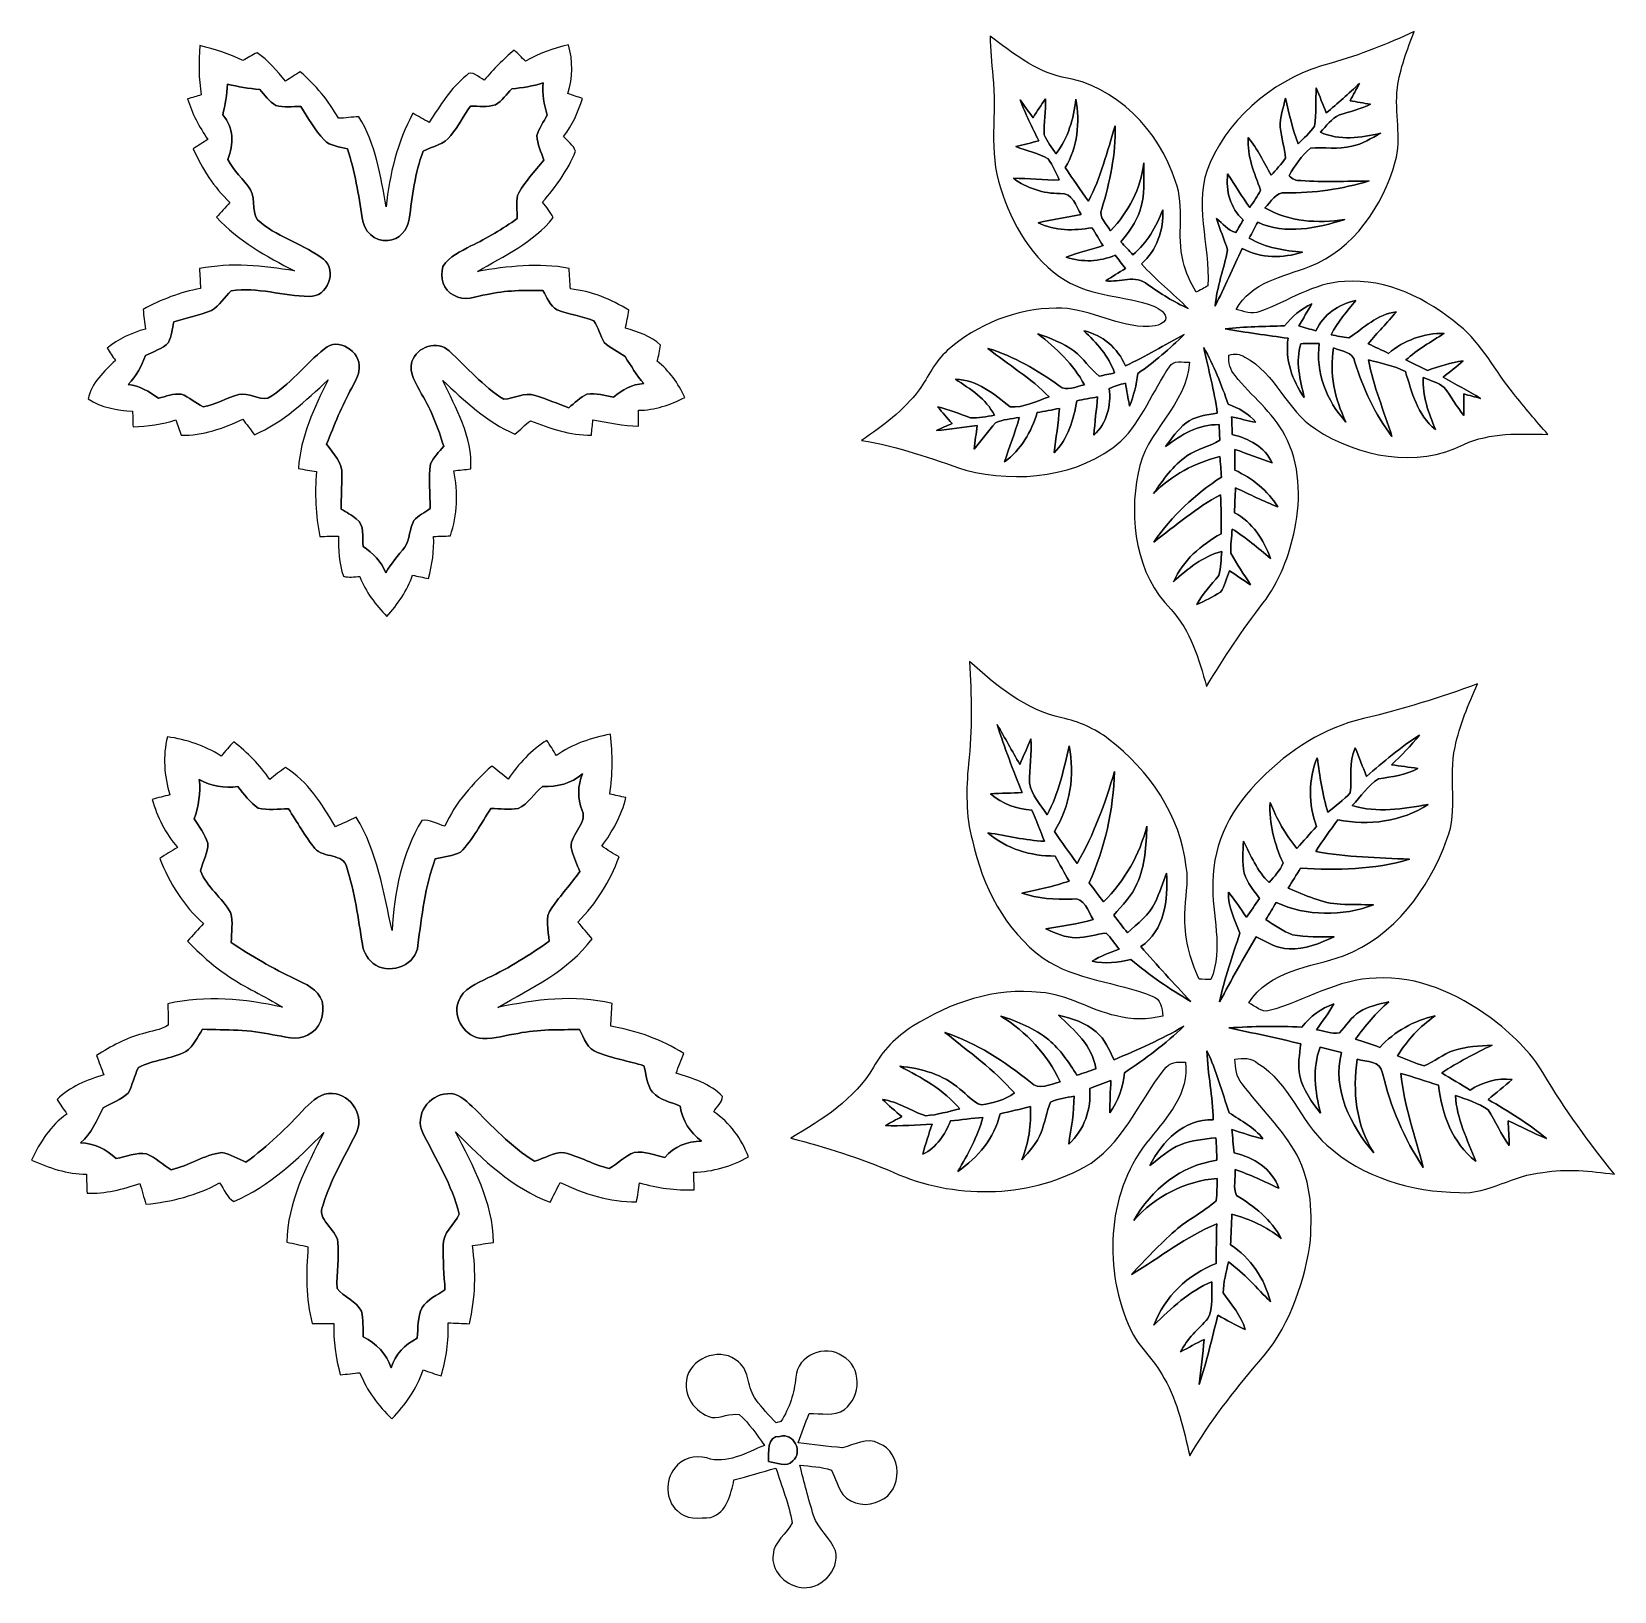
# Model space of a CAD drawing. Header units: centimetres. Extents: x -7.1 to 7.1, y -7 to 7.
import ezdxf

# ---------------------------------------------------------------- set-up
doc = ezdxf.new("R2010")
doc.units = ezdxf.units.CM
doc.header["$MEASUREMENT"] = 0
doc.layers.add('Camada 1', color=7, linetype='Continuous')

msp = doc.modelspace()

# ---------------------------------------------------------------- linework, layer by layer
at = {"layer": 'Camada 1', "color": 154}
for points, knots in [([(4.53672, 6.67807), (4.79178, 6.74828), (5.03731, 6.84954), (5.27826, 6.95854), (5.27826, 6.95854), (5.2137, 6.79591), (5.1502, 6.6301), (5.12762, 6.45583), (5.12762, 6.45583), (5.09798, 6.23639), (5.17136, 6.01274), (5.1075, 5.79649), (5.1075, 5.79649), (4.99779, 5.39996), (4.73638, 5.01721), (4.3434, 4.86092), (4.3434, 4.86092), (4.10598, 4.77237), (3.81916, 4.72227), (3.68757, 4.47781), (3.68757, 4.47781), (3.75637, 4.46369), (3.8301, 4.43052), (3.8996, 4.46122), (3.8996, 4.46122), (4.15079, 4.54942), (4.38009, 4.71664), (4.65384, 4.72863), (4.65384, 4.72863), (5.03344, 4.75684), (5.39433, 4.57412), (5.67867, 4.33634), (5.67867, 4.33634), (5.88291, 4.17054), (5.99934, 3.92923), (6.16303, 3.72779), (6.16303, 3.72779), (6.26321, 3.60469), (6.36447, 3.48192), (6.4703, 3.36303), (6.4703, 3.36303), (6.21875, 3.36902), (5.95488, 3.38137), (5.72028, 3.27413), (5.72028, 3.27413), (5.29943, 3.05859), (4.77838, 3.16194), (4.39596, 3.41171), (4.39596, 3.41171), (4.13597, 3.57716), (4.04247, 3.91089), (3.76485, 4.05377), (3.76485, 4.05377), (3.72109, 4.08199), (3.67417, 4.08763), (3.62408, 4.0707), (3.62408, 4.0707), (3.6135, 4.00402), (3.63502, 3.93876), (3.67911, 3.88832), (3.67911, 3.88832), (3.82269, 3.70769), (4.01284, 3.56305), (4.12326, 3.35667), (4.12326, 3.35667), (4.26049, 3.10198), (4.2672, 2.79752), (4.21216, 2.51919), (4.21216, 2.51919), (4.16277, 2.28247), (4.0767, 2.04857), (3.92747, 1.85561), (3.92747, 1.85561), (3.74402, 1.61924), (3.57964, 1.36913), (3.42265, 1.11441), (3.42265, 1.11441), (3.35879, 1.35854), (3.28012, 1.61008), (3.10761, 1.80162), (3.10761, 1.80162), (2.794, 2.11278), (2.73015, 2.60139), (2.81269, 3.01871), (2.81269, 3.01871), (2.87408, 3.39195), (3.25191, 3.62055), (3.27235, 4.00897), (3.27235, 4.00897), (3.21239, 4.00227), (3.12596, 4.03401), (3.09245, 3.96558), (3.09245, 3.96558), (2.94252, 3.7486), (2.85114, 3.48933), (2.65959, 3.30234), (2.65959, 3.30234), (2.28599, 2.97814), (1.74025, 2.9277), (1.27528, 3.04305), (1.27528, 3.04305), (0.97048, 3.14888), (0.66533, 3.25825), (0.34536, 3.30975), (0.34536, 3.30975), (0.53445, 3.43782), (0.72143, 3.57681), (0.86042, 3.76061), (0.86042, 3.76061), (0.94192, 3.87879), (0.99905, 4.01637), (1.1109, 4.11091), (1.1109, 4.11091), (1.37548, 4.34622), (1.7272, 4.48768), (2.08209, 4.49085), (2.08209, 4.49085), (2.35232, 4.49862), (2.59115, 4.34021), (2.8582, 4.32611), (2.8582, 4.32611), (2.92664, 4.32469), (3.01237, 4.32576), (3.05859, 4.38467), (3.05859, 4.38467), (3.07162, 4.45065), (3.00036, 4.48451), (2.95239, 4.50919), (2.95239, 4.50919), (2.69346, 4.60092), (2.40135, 4.59458), (2.16146, 4.7392), (2.16146, 4.7392), (1.86548, 4.9209), (1.68875, 5.24121), (1.58574, 5.56365), (1.58574, 5.56365), (1.4753, 5.88573), (1.55397, 6.23005), (1.51835, 6.56166), (1.51835, 6.56166), (1.50354, 6.68019), (1.49472, 6.79944), (1.4926, 6.91868), (1.4926, 6.91868), (1.68945, 6.7698), (1.89159, 6.61), (2.13713, 6.5525), (2.13713, 6.5525), (2.61937, 6.47912), (3.00319, 6.07377), (3.14749, 5.62115), (3.14749, 5.62115), (3.2332, 5.3908), (3.15453, 5.14139), (3.21627, 4.90677), (3.21627, 4.90677), (3.23744, 4.80942), (3.28329, 4.72015), (3.33092, 4.63337), (3.33092, 4.63337), (3.35738, 4.64714), (3.40995, 4.67465), (3.43605, 4.68841), (3.43605, 4.68841), (3.45792, 5.05459), (3.29671, 5.43701), (3.4551, 5.78979), (3.4551, 5.78979), (3.65337, 6.22935), (4.0707, 6.56132), (4.53672, 6.67807)], [0, 0, 0, 0, 0.02272727, 0.02272727, 0.02272727, 0.02272727, 0.04545455, 0.04545455, 0.04545455, 0.04545455, 0.06818182, 0.06818182, 0.06818182, 0.06818182, 0.09090909, 0.09090909, 0.09090909, 0.09090909, 0.11363636, 0.11363636, 0.11363636, 0.11363636, 0.13636364, 0.13636364, 0.13636364, 0.13636364, 0.15909091, 0.15909091, 0.15909091, 0.15909091, 0.18181818, 0.18181818, 0.18181818, 0.18181818, 0.20454545, 0.20454545, 0.20454545, 0.20454545, 0.22727273, 0.22727273, 0.22727273, 0.22727273, 0.25, 0.25, 0.25, 0.25, 0.27272727, 0.27272727, 0.27272727, 0.27272727, 0.29545455, 0.29545455, 0.29545455, 0.29545455, 0.31818182, 0.31818182, 0.31818182, 0.31818182, 0.34090909, 0.34090909, 0.34090909, 0.34090909, 0.36363636, 0.36363636, 0.36363636, 0.36363636, 0.38636364, 0.38636364, 0.38636364, 0.38636364, 0.40909091, 0.40909091, 0.40909091, 0.40909091, 0.43181818, 0.43181818, 0.43181818, 0.43181818, 0.45454545, 0.45454545, 0.45454545, 0.45454545, 0.47727273, 0.47727273, 0.47727273, 0.47727273, 0.5, 0.5, 0.5, 0.5, 0.52272727, 0.52272727, 0.52272727, 0.52272727, 0.54545455, 0.54545455, 0.54545455, 0.54545455, 0.56818182, 0.56818182, 0.56818182, 0.56818182, 0.59090909, 0.59090909, 0.59090909, 0.59090909, 0.61363636, 0.61363636, 0.61363636, 0.61363636, 0.63636364, 0.63636364, 0.63636364, 0.63636364, 0.65909091, 0.65909091, 0.65909091, 0.65909091, 0.68181818, 0.68181818, 0.68181818, 0.68181818, 0.70454545, 0.70454545, 0.70454545, 0.70454545, 0.72727273, 0.72727273, 0.72727273, 0.72727273, 0.75, 0.75, 0.75, 0.75, 0.77272727, 0.77272727, 0.77272727, 0.77272727, 0.79545455, 0.79545455, 0.79545455, 0.79545455, 0.81818182, 0.81818182, 0.81818182, 0.81818182, 0.84090909, 0.84090909, 0.84090909, 0.84090909, 0.86363636, 0.86363636, 0.86363636, 0.86363636, 0.88636364, 0.88636364, 0.88636364, 0.88636364, 0.90909091, 0.90909091, 0.90909091, 0.90909091, 0.93181818, 0.93181818, 0.93181818, 0.93181818, 0.95454545, 0.95454545, 0.95454545, 0.95454545, 1, 1, 1, 1]), ([(-5.54708, 6.39375), (-5.57072, 6.53944), (-5.57176, 6.68725), (-5.55871, 6.83401), (-5.55871, 6.83401), (-5.42783, 6.79874), (-5.2959, 6.7631), (-5.17489, 6.70031), (-5.17489, 6.70031), (-5.13326, 6.72465), (-5.09269, 6.75145), (-5.04825, 6.77016), (-5.04825, 6.77016), (-4.94875, 6.70243), (-4.87186, 6.60752), (-4.79495, 6.51651), (-4.79495, 6.51651), (-4.75156, 6.54473), (-4.70817, 6.57294), (-4.66407, 6.60011), (-4.66407, 6.60011), (-4.5272, 6.48229), (-4.41147, 6.3433), (-4.32257, 6.18596), (-4.32257, 6.18596), (-4.26154, 6.18384), (-4.20158, 6.19865), (-4.1409, 6.19831), (-4.1409, 6.19831), (-3.98814, 5.95806), (-3.94582, 5.67019), (-3.89714, 5.39503), (-3.89714, 5.39503), (-3.8682, 5.68537), (-3.79589, 5.97146), (-3.65865, 6.23005), (-3.65865, 6.23005), (-3.61068, 6.20323), (-3.56234, 6.17607), (-3.51437, 6.1489), (-3.51437, 6.1489), (-3.41524, 6.29708), (-3.32105, 6.45407), (-3.18135, 6.56836), (-3.18135, 6.56836), (-3.13019, 6.62481), (-3.07269, 6.54473), (-3.02153, 6.52673), (-3.02153, 6.52673), (-2.93933, 6.62269), (-2.85043, 6.71264), (-2.75378, 6.79379), (-2.75378, 6.79379), (-2.72062, 6.76134), (-2.68746, 6.72818), (-2.6543, 6.69536), (-2.6543, 6.69536), (-2.53471, 6.76275), (-2.40417, 6.8079), (-2.27083, 6.84035), (-2.27083, 6.84035), (-2.22815, 6.69819), (-2.23097, 6.54755), (-2.27541, 6.40574), (-2.27541, 6.40574), (-2.23166, 6.39092), (-2.18792, 6.37611), (-2.14417, 6.36128), (-2.14417, 6.36128), (-2.18405, 6.24134), (-2.23414, 6.12281), (-2.31457, 6.02368), (-2.31457, 6.02368), (-2.27753, 5.98063), (-2.22673, 5.94606), (-2.20591, 5.89104), (-2.20591, 5.89104), (-2.27436, 5.72206), (-2.3823, 5.57318), (-2.50155, 5.43701), (-2.50155, 5.43701), (-2.46732, 5.39291), (-2.42992, 5.35023), (-2.40629, 5.29907), (-2.40629, 5.29907), (-2.58092, 5.07717), (-2.8448, 4.95652), (-3.08327, 4.81753), (-3.08327, 4.81753), (-2.81199, 4.86409), (-2.53646, 4.89691), (-2.26377, 4.8454), (-2.26377, 4.8454), (-2.25989, 4.78401), (-2.25636, 4.72298), (-2.25283, 4.6616), (-2.25283, 4.6616), (-2.0655, 4.64361), (-1.89089, 4.56812), (-1.73036, 4.4725), (-1.73036, 4.4725), (-1.74025, 4.41924), (-1.75083, 4.36633), (-1.76072, 4.31305), (-1.76072, 4.31305), (-1.6524, 4.27355), (-1.53105, 4.24568), (-1.44885, 4.15924), (-1.44885, 4.15924), (-1.45379, 4.11127), (-1.46649, 4.06435), (-1.47708, 4.01742), (-1.47708, 4.01742), (-1.37159, 3.92959), (-1.28834, 3.81952), (-1.23296, 3.69393), (-1.23296, 3.69393), (-1.36102, 3.62654), (-1.50035, 3.57893), (-1.64641, 3.57823), (-1.64641, 3.57823), (-1.6457, 3.53094), (-1.64499, 3.48333), (-1.64429, 3.4357), (-1.64429, 3.4357), (-1.78223, 3.43923), (-1.91628, 3.47274), (-2.0521, 3.4932), (-2.0521, 3.4932), (-2.05634, 3.44769), (-2.06058, 3.40218), (-2.0648, 3.35633), (-2.0648, 3.35633), (-2.25565, 3.3528), (-2.43451, 3.41806), (-2.6095, 3.4858), (-2.6095, 3.4858), (-2.65959, 3.45015), (-2.69909, 3.40184), (-2.7499, 3.3669), (-2.7499, 3.3669), (-2.99931, 3.47345), (-3.19651, 3.6636), (-3.39195, 3.84562), (-3.39195, 3.84562), (-3.27483, 3.5955), (-3.12454, 3.34222), (-3.14147, 3.0554), (-3.14147, 3.0554), (-3.19263, 3.04977), (-3.24343, 3.04446), (-3.29388, 3.03883), (-3.29388, 3.03883), (-3.25225, 2.84656), (-3.26073, 2.64478), (-3.32422, 2.45816), (-3.32422, 2.45816), (-3.37361, 2.45321), (-3.4237, 2.45392), (-3.47345, 2.45321), (-3.47345, 2.45321), (-3.46745, 2.3255), (-3.48473, 2.19886), (-3.52036, 2.0761), (-3.52036, 2.0761), (-3.56729, 2.08597), (-3.61421, 2.09656), (-3.66112, 2.10714), (-3.66112, 2.10714), (-3.71016, 1.96885), (-3.79377, 1.8475), (-3.89042, 1.73848), (-3.89042, 1.73848), (-3.99097, 1.84185), (-4.07952, 1.95862), (-4.13208, 2.09408), (-4.13208, 2.09408), (-4.18076, 2.09373), (-4.23016, 2.08385), (-4.27777, 2.09656), (-4.27777, 2.09656), (-4.3194, 2.21192), (-4.32293, 2.33539), (-4.32187, 2.45638), (-4.32187, 2.45638), (-4.37761, 2.45497), (-4.43335, 2.45356), (-4.48875, 2.4518), (-4.48875, 2.4518), (-4.52649, 2.64266), (-4.53531, 2.83739), (-4.51838, 3.03072), (-4.51838, 3.03072), (-4.5727, 3.04024), (-4.62667, 3.0494), (-4.68066, 3.05893), (-4.68066, 3.05893), (-4.65983, 3.34151), (-4.54201, 3.6015), (-4.4143, 3.84986), (-4.4143, 3.84986), (-4.6168, 3.66606), (-4.81507, 3.46779), (-5.07259, 3.36091), (-5.07259, 3.36091), (-5.10716, 3.40713), (-5.14173, 3.45334), (-5.17701, 3.49885), (-5.17701, 3.49885), (-5.34916, 3.41806), (-5.53261, 3.35138), (-5.72557, 3.35667), (-5.72557, 3.35667), (-5.74111, 3.40218), (-5.75734, 3.44735), (-5.77285, 3.4925), (-5.77285, 3.4925), (-5.89738, 3.45405), (-6.0258, 3.43429), (-6.15562, 3.43041), (-6.15562, 3.43041), (-6.15702, 3.47732), (-6.15843, 3.52424), (-6.15984, 3.57082), (-6.15984, 3.57082), (-6.29742, 3.57752), (-6.43819, 3.60432), (-6.55601, 3.67946), (-6.55601, 3.67946), (-6.52709, 3.82269), (-6.41385, 3.9264), (-6.31296, 4.02342), (-6.31296, 4.02342), (-6.33801, 4.06047), (-6.36305, 4.09716), (-6.3881, 4.13385), (-6.3881, 4.13385), (-6.2858, 4.21252), (-6.16937, 4.27107), (-6.04414, 4.30354), (-6.04414, 4.30354), (-6.05189, 4.36209), (-6.05966, 4.42029), (-6.06636, 4.47886), (-6.06636, 4.47886), (-5.90585, 4.56671), (-5.73405, 4.63337), (-5.55378, 4.66583), (-5.55378, 4.66583), (-5.55659, 4.7251), (-5.55941, 4.78437), (-5.56224, 4.84328), (-5.56224, 4.84328), (-5.28038, 4.89832), (-4.99533, 4.87186), (-4.71523, 4.82211), (-4.71523, 4.82211), (-4.96429, 4.9537), (-5.21828, 5.08881), (-5.40948, 5.30119), (-5.40948, 5.30119), (-5.37138, 5.34563), (-5.33259, 5.38938), (-5.29342, 5.43312), (-5.29342, 5.43312), (-5.43172, 5.57072), (-5.54143, 5.73405), (-5.61798, 5.91326), (-5.61798, 5.91326), (-5.57459, 5.94113), (-5.5312, 5.96864), (-5.4871, 5.99581), (-5.4871, 5.99581), (-5.56577, 6.10693), (-5.62963, 6.22793), (-5.66914, 6.35847), (-5.66914, 6.35847), (-5.62856, 6.3701), (-5.58765, 6.3821), (-5.54708, 6.39375)], [0, 0, 0, 0, 0.01408451, 0.01408451, 0.01408451, 0.01408451, 0.02816901, 0.02816901, 0.02816901, 0.02816901, 0.04225352, 0.04225352, 0.04225352, 0.04225352, 0.05633803, 0.05633803, 0.05633803, 0.05633803, 0.07042254, 0.07042254, 0.07042254, 0.07042254, 0.08450704, 0.08450704, 0.08450704, 0.08450704, 0.09859155, 0.09859155, 0.09859155, 0.09859155, 0.11267606, 0.11267606, 0.11267606, 0.11267606, 0.12676056, 0.12676056, 0.12676056, 0.12676056, 0.14084507, 0.14084507, 0.14084507, 0.14084507, 0.15492958, 0.15492958, 0.15492958, 0.15492958, 0.16901408, 0.16901408, 0.16901408, 0.16901408, 0.18309859, 0.18309859, 0.18309859, 0.18309859, 0.1971831, 0.1971831, 0.1971831, 0.1971831, 0.21126761, 0.21126761, 0.21126761, 0.21126761, 0.22535211, 0.22535211, 0.22535211, 0.22535211, 0.23943662, 0.23943662, 0.23943662, 0.23943662, 0.25352113, 0.25352113, 0.25352113, 0.25352113, 0.26760563, 0.26760563, 0.26760563, 0.26760563, 0.28169014, 0.28169014, 0.28169014, 0.28169014, 0.29577465, 0.29577465, 0.29577465, 0.29577465, 0.30985915, 0.30985915, 0.30985915, 0.30985915, 0.32394366, 0.32394366, 0.32394366, 0.32394366, 0.33802817, 0.33802817, 0.33802817, 0.33802817, 0.35211268, 0.35211268, 0.35211268, 0.35211268, 0.36619718, 0.36619718, 0.36619718, 0.36619718, 0.38028169, 0.38028169, 0.38028169, 0.38028169, 0.3943662, 0.3943662, 0.3943662, 0.3943662, 0.4084507, 0.4084507, 0.4084507, 0.4084507, 0.42253521, 0.42253521, 0.42253521, 0.42253521, 0.43661972, 0.43661972, 0.43661972, 0.43661972, 0.45070423, 0.45070423, 0.45070423, 0.45070423, 0.46478873, 0.46478873, 0.46478873, 0.46478873, 0.47887324, 0.47887324, 0.47887324, 0.47887324, 0.49295775, 0.49295775, 0.49295775, 0.49295775, 0.50704225, 0.50704225, 0.50704225, 0.50704225, 0.52112676, 0.52112676, 0.52112676, 0.52112676, 0.53521127, 0.53521127, 0.53521127, 0.53521127, 0.54929577, 0.54929577, 0.54929577, 0.54929577, 0.56338028, 0.56338028, 0.56338028, 0.56338028, 0.57746479, 0.57746479, 0.57746479, 0.57746479, 0.5915493, 0.5915493, 0.5915493, 0.5915493, 0.6056338, 0.6056338, 0.6056338, 0.6056338, 0.61971831, 0.61971831, 0.61971831, 0.61971831, 0.63380282, 0.63380282, 0.63380282, 0.63380282, 0.64788732, 0.64788732, 0.64788732, 0.64788732, 0.66197183, 0.66197183, 0.66197183, 0.66197183, 0.67605634, 0.67605634, 0.67605634, 0.67605634, 0.69014085, 0.69014085, 0.69014085, 0.69014085, 0.70422535, 0.70422535, 0.70422535, 0.70422535, 0.71830986, 0.71830986, 0.71830986, 0.71830986, 0.73239437, 0.73239437, 0.73239437, 0.73239437, 0.74647887, 0.74647887, 0.74647887, 0.74647887, 0.76056338, 0.76056338, 0.76056338, 0.76056338, 0.77464789, 0.77464789, 0.77464789, 0.77464789, 0.78873239, 0.78873239, 0.78873239, 0.78873239, 0.8028169, 0.8028169, 0.8028169, 0.8028169, 0.81690141, 0.81690141, 0.81690141, 0.81690141, 0.83098592, 0.83098592, 0.83098592, 0.83098592, 0.84507042, 0.84507042, 0.84507042, 0.84507042, 0.85915493, 0.85915493, 0.85915493, 0.85915493, 0.87323944, 0.87323944, 0.87323944, 0.87323944, 0.88732394, 0.88732394, 0.88732394, 0.88732394, 0.90140845, 0.90140845, 0.90140845, 0.90140845, 0.91549296, 0.91549296, 0.91549296, 0.91549296, 0.92957746, 0.92957746, 0.92957746, 0.92957746, 0.94366197, 0.94366197, 0.94366197, 0.94366197, 0.95774648, 0.95774648, 0.95774648, 0.95774648, 0.97183099, 0.97183099, 0.97183099, 0.97183099, 1, 1, 1, 1]), ([(-5.31247, 6.48935), (-5.31247, 6.48935), (-5.31247, 6.48935), (-5.31247, 6.48935), (-5.31247, 6.48935), (-5.31636, 6.39621), (-5.3333, 6.30485), (-5.35586, 6.21454), (-5.35586, 6.21454), (-5.2511, 6.10164), (-5.26062, 5.95383), (-5.30895, 5.81837), (-5.30895, 5.81837), (-5.26308, 5.71429), (-5.16819, 5.64268), (-5.10821, 5.54777), (-5.10821, 5.54777), (-5.05001, 5.45782), (-5.11598, 5.31459), (-5.01261, 5.25144), (-5.01261, 5.25144), (-4.84504, 5.11386), (-4.62633, 5.05919), (-4.45628, 4.9269), (-4.45628, 4.9269), (-4.32717, 4.82247), (-4.42241, 4.58576), (-4.58505, 4.59527), (-4.58505, 4.59527), (-4.81753, 4.59705), (-5.04542, 4.68171), (-5.27967, 4.64502), (-5.27967, 4.64502), (-5.34175, 4.58998), (-5.38268, 4.51131), (-5.4557, 4.46899), (-5.4557, 4.46899), (-5.56436, 4.42419), (-5.68077, 4.40265), (-5.79261, 4.36774), (-5.79261, 4.36774), (-5.80495, 4.306), (-5.81235, 4.24215), (-5.83847, 4.18394), (-5.83847, 4.18394), (-5.89421, 4.12608), (-5.97429, 4.10174), (-6.04485, 4.06717), (-6.04485, 4.06717), (-6.07871, 3.97157), (-6.12846, 3.88231), (-6.19936, 3.80929), (-6.19936, 3.80929), (-6.09811, 3.79694), (-6.01027, 3.74614), (-5.92949, 3.68652), (-5.92949, 3.68652), (-5.86281, 3.70275), (-5.79542, 3.72886), (-5.72557, 3.72285), (-5.72557, 3.72285), (-5.65396, 3.6978), (-5.59859, 3.64277), (-5.5312, 3.60961), (-5.5312, 3.60961), (-5.41867, 3.62725), (-5.32095, 3.69288), (-5.21088, 3.72039), (-5.21088, 3.72039), (-5.12304, 3.7352), (-5.04013, 3.67135), (-4.95265, 3.68582), (-4.95265, 3.68582), (-4.75862, 3.80188), (-4.62173, 3.9885), (-4.44675, 4.12855), (-4.44675, 4.12855), (-4.32859, 4.23686), (-4.11938, 4.10209), (-4.13914, 3.95181), (-4.13914, 3.95181), (-4.13914, 3.88832), (-4.17512, 3.83329), (-4.20299, 3.77825), (-4.20299, 3.77825), (-4.29365, 3.61843), (-4.35963, 3.44664), (-4.42841, 3.27695), (-4.42841, 3.27695), (-4.37232, 3.19263), (-4.28201, 3.11255), (-4.29224, 3.00177), (-4.29224, 3.00177), (-4.29331, 2.90054), (-4.29753, 2.79893), (-4.29789, 2.69733), (-4.29789, 2.69733), (-4.25238, 2.66912), (-4.20511, 2.64266), (-4.16312, 2.60879), (-4.16312, 2.60879), (-4.0834, 2.55376), (-4.11514, 2.4451), (-4.1035, 2.36326), (-4.1035, 2.36326), (-4.0153, 2.3047), (-3.93912, 2.22885), (-3.90065, 2.12831), (-3.90065, 2.12831), (-3.85304, 2.21156), (-3.78989, 2.28353), (-3.72886, 2.35654), (-3.72886, 2.35654), (-3.68582, 2.42922), (-3.68723, 2.51919), (-3.6509, 2.59503), (-3.6509, 2.59503), (-3.60927, 2.63913), (-3.55494, 2.66734), (-3.50485, 2.7005), (-3.50485, 2.7005), (-3.50485, 2.83386), (-3.51895, 2.96827), (-3.50202, 3.10091), (-3.50202, 3.10091), (-3.47169, 3.15948), (-3.42582, 3.2071), (-3.38349, 3.25683), (-3.38349, 3.25683), (-3.43181, 3.41877), (-3.4925, 3.57786), (-3.58034, 3.72321), (-3.58034, 3.72321), (-3.62549, 3.81212), (-3.69851, 3.90806), (-3.66642, 4.01355), (-3.66642, 4.01355), (-3.62654, 4.14619), (-3.43712, 4.20758), (-3.3348, 4.1081), (-3.3348, 4.1081), (-3.17429, 3.96309), (-3.03423, 3.7913), (-2.84762, 3.67805), (-2.84762, 3.67805), (-2.75342, 3.67911), (-2.66242, 3.74509), (-2.56786, 3.71122), (-2.56786, 3.71122), (-2.46627, 3.67946), (-2.36819, 3.63748), (-2.268, 3.6015), (-2.268, 3.6015), (-2.21509, 3.64384), (-2.16641, 3.69359), (-2.10467, 3.72356), (-2.10467, 3.72356), (-2.02459, 3.73379), (-1.94556, 3.71157), (-1.8676, 3.69534), (-1.8676, 3.69534), (-1.79105, 3.76202), (-1.70144, 3.81), (-1.59878, 3.8174), (-1.59878, 3.8174), (-1.66334, 3.89078), (-1.71167, 3.97615), (-1.76494, 4.05729), (-1.76494, 4.05729), (-1.82316, 4.10491), (-1.89618, 4.13173), (-1.9505, 4.18394), (-1.9505, 4.18394), (-1.98683, 4.24568), (-2.00271, 4.31765), (-2.04364, 4.37656), (-2.04364, 4.37656), (-2.14911, 4.4217), (-2.26554, 4.4323), (-2.37208, 4.47428), (-2.37208, 4.47428), (-2.43699, 4.51061), (-2.46097, 4.58645), (-2.49765, 4.64643), (-2.49765, 4.64643), (-2.66452, 4.65172), (-2.8335, 4.64996), (-2.99685, 4.61115), (-2.99685, 4.61115), (-3.09421, 4.59951), (-3.20111, 4.54413), (-3.29247, 4.6048), (-3.29247, 4.6048), (-3.38949, 4.6475), (-3.41665, 4.76637), (-3.38983, 4.86092), (-3.38983, 4.86092), (-3.33728, 4.95547), (-3.23074, 4.99674), (-3.14006, 5.04542), (-3.14006, 5.04542), (-2.99544, 5.11493), (-2.85715, 5.1964), (-2.72767, 5.29096), (-2.72767, 5.29096), (-2.72803, 5.35975), (-2.73719, 5.4296), (-2.7245, 5.49733), (-2.7245, 5.49733), (-2.66488, 5.61516), (-2.57245, 5.71183), (-2.48884, 5.81271), (-2.48884, 5.81271), (-2.51249, 5.88398), (-2.54916, 5.95383), (-2.55269, 6.03003), (-2.55269, 6.03003), (-2.53012, 6.09494), (-2.49307, 6.1535), (-2.45991, 6.21312), (-2.45991, 6.21312), (-2.4892, 6.3066), (-2.50296, 6.40362), (-2.49624, 6.50134), (-2.49624, 6.50134), (-2.58726, 6.47206), (-2.68181, 6.45724), (-2.77671, 6.44877), (-2.77671, 6.44877), (-2.82187, 6.39833), (-2.86385, 6.34293), (-2.92099, 6.30485), (-2.92099, 6.30485), (-2.99366, 6.28227), (-3.07092, 6.29391), (-3.14537, 6.2925), (-3.14537, 6.2925), (-3.20392, 6.20606), (-3.25542, 6.1147), (-3.31857, 6.03179), (-3.31857, 6.03179), (-3.37679, 5.94959), (-3.48297, 5.93619), (-3.56622, 5.89173), (-3.56622, 5.89173), (-3.64313, 5.69841), (-3.66077, 5.48886), (-3.69252, 5.28496), (-3.69252, 5.28496), (-3.70382, 5.19007), (-3.78249, 5.09834), (-3.88126, 5.0941), (-3.88126, 5.0941), (-3.99696, 5.08), (-4.1035, 5.183), (-4.11056, 5.2959), (-4.11056, 5.2959), (-4.13914, 5.50438), (-4.17971, 5.71076), (-4.24074, 5.91219), (-4.24074, 5.91219), (-4.31165, 5.93302), (-4.39596, 5.93443), (-4.44994, 5.99193), (-4.44994, 5.99193), (-4.5339, 6.08047), (-4.59281, 6.18878), (-4.65912, 6.29002), (-4.65912, 6.29002), (-4.73357, 6.29108), (-4.80976, 6.28085), (-4.88244, 6.2999), (-4.88244, 6.2999), (-4.9403, 6.33623), (-4.98086, 6.39234), (-5.02567, 6.44277), (-5.02567, 6.44277), (-5.12197, 6.4523), (-5.21828, 6.4657), (-5.31247, 6.48935)], [0, 0, 0, 0, 0.01408451, 0.01408451, 0.01408451, 0.01408451, 0.02816901, 0.02816901, 0.02816901, 0.02816901, 0.04225352, 0.04225352, 0.04225352, 0.04225352, 0.05633803, 0.05633803, 0.05633803, 0.05633803, 0.07042254, 0.07042254, 0.07042254, 0.07042254, 0.08450704, 0.08450704, 0.08450704, 0.08450704, 0.09859155, 0.09859155, 0.09859155, 0.09859155, 0.11267606, 0.11267606, 0.11267606, 0.11267606, 0.12676056, 0.12676056, 0.12676056, 0.12676056, 0.14084507, 0.14084507, 0.14084507, 0.14084507, 0.15492958, 0.15492958, 0.15492958, 0.15492958, 0.16901408, 0.16901408, 0.16901408, 0.16901408, 0.18309859, 0.18309859, 0.18309859, 0.18309859, 0.1971831, 0.1971831, 0.1971831, 0.1971831, 0.21126761, 0.21126761, 0.21126761, 0.21126761, 0.22535211, 0.22535211, 0.22535211, 0.22535211, 0.23943662, 0.23943662, 0.23943662, 0.23943662, 0.25352113, 0.25352113, 0.25352113, 0.25352113, 0.26760563, 0.26760563, 0.26760563, 0.26760563, 0.28169014, 0.28169014, 0.28169014, 0.28169014, 0.29577465, 0.29577465, 0.29577465, 0.29577465, 0.30985915, 0.30985915, 0.30985915, 0.30985915, 0.32394366, 0.32394366, 0.32394366, 0.32394366, 0.33802817, 0.33802817, 0.33802817, 0.33802817, 0.35211268, 0.35211268, 0.35211268, 0.35211268, 0.36619718, 0.36619718, 0.36619718, 0.36619718, 0.38028169, 0.38028169, 0.38028169, 0.38028169, 0.3943662, 0.3943662, 0.3943662, 0.3943662, 0.4084507, 0.4084507, 0.4084507, 0.4084507, 0.42253521, 0.42253521, 0.42253521, 0.42253521, 0.43661972, 0.43661972, 0.43661972, 0.43661972, 0.45070423, 0.45070423, 0.45070423, 0.45070423, 0.46478873, 0.46478873, 0.46478873, 0.46478873, 0.47887324, 0.47887324, 0.47887324, 0.47887324, 0.49295775, 0.49295775, 0.49295775, 0.49295775, 0.50704225, 0.50704225, 0.50704225, 0.50704225, 0.52112676, 0.52112676, 0.52112676, 0.52112676, 0.53521127, 0.53521127, 0.53521127, 0.53521127, 0.54929577, 0.54929577, 0.54929577, 0.54929577, 0.56338028, 0.56338028, 0.56338028, 0.56338028, 0.57746479, 0.57746479, 0.57746479, 0.57746479, 0.5915493, 0.5915493, 0.5915493, 0.5915493, 0.6056338, 0.6056338, 0.6056338, 0.6056338, 0.61971831, 0.61971831, 0.61971831, 0.61971831, 0.63380282, 0.63380282, 0.63380282, 0.63380282, 0.64788732, 0.64788732, 0.64788732, 0.64788732, 0.66197183, 0.66197183, 0.66197183, 0.66197183, 0.67605634, 0.67605634, 0.67605634, 0.67605634, 0.69014085, 0.69014085, 0.69014085, 0.69014085, 0.70422535, 0.70422535, 0.70422535, 0.70422535, 0.71830986, 0.71830986, 0.71830986, 0.71830986, 0.73239437, 0.73239437, 0.73239437, 0.73239437, 0.74647887, 0.74647887, 0.74647887, 0.74647887, 0.76056338, 0.76056338, 0.76056338, 0.76056338, 0.77464789, 0.77464789, 0.77464789, 0.77464789, 0.78873239, 0.78873239, 0.78873239, 0.78873239, 0.8028169, 0.8028169, 0.8028169, 0.8028169, 0.81690141, 0.81690141, 0.81690141, 0.81690141, 0.83098592, 0.83098592, 0.83098592, 0.83098592, 0.84507042, 0.84507042, 0.84507042, 0.84507042, 0.85915493, 0.85915493, 0.85915493, 0.85915493, 0.87323944, 0.87323944, 0.87323944, 0.87323944, 0.88732394, 0.88732394, 0.88732394, 0.88732394, 0.90140845, 0.90140845, 0.90140845, 0.90140845, 0.91549296, 0.91549296, 0.91549296, 0.91549296, 0.92957746, 0.92957746, 0.92957746, 0.92957746, 0.94366197, 0.94366197, 0.94366197, 0.94366197, 0.95774648, 0.95774648, 0.95774648, 0.95774648, 0.97183099, 0.97183099, 0.97183099, 0.97183099, 1, 1, 1, 1]), ([(1.76035, 6.34858), (1.76035, 6.34858), (1.76035, 6.34858), (1.76035, 6.34858), (1.76035, 6.34858), (1.80869, 6.2237), (1.86725, 6.1034), (1.92687, 5.98382), (1.92687, 5.98382), (1.85878, 5.96582), (1.79069, 5.94888), (1.72295, 5.93195), (1.72295, 5.93195), (1.81856, 5.89492), (1.92334, 5.87657), (2.01153, 5.82224), (2.01153, 5.82224), (2.05246, 5.76438), (2.07997, 5.69877), (2.1103, 5.63491), (2.1103, 5.63491), (1.97309, 5.63033), (1.8369, 5.64868), (1.70003, 5.65009), (1.70003, 5.65009), (1.82068, 5.55978), (1.96708, 5.5139), (2.11737, 5.51285), (2.11737, 5.51285), (2.23131, 5.52662), (2.25636, 5.39855), (2.30611, 5.32482), (2.30611, 5.32482), (2.17769, 5.30048), (2.04823, 5.28072), (1.92051, 5.25322), (1.92051, 5.25322), (2.07044, 5.17735), (2.24013, 5.18125), (2.40171, 5.20841), (2.40171, 5.20841), (2.43487, 5.15549), (2.46803, 5.10222), (2.50013, 5.04825), (2.50013, 5.04825), (2.39077, 5.01438), (2.27965, 4.98581), (2.17204, 4.94665), (2.17204, 4.94665), (2.31598, 4.8962), (2.46873, 4.90536), (2.6095, 4.96181), (2.6095, 4.96181), (2.63947, 4.92266), (2.66982, 4.8835), (2.6998, 4.84399), (2.6998, 4.84399), (2.64089, 4.80835), (2.58197, 4.77237), (2.52552, 4.73321), (2.52552, 4.73321), (2.64936, 4.71945), (2.7933, 4.7939), (2.89806, 4.70005), (2.89806, 4.70005), (3.01378, 4.62068), (3.13195, 4.54413), (3.26073, 4.48734), (3.26073, 4.48734), (3.12173, 4.62068), (2.9732, 4.7438), (2.84232, 4.88597), (2.84232, 4.88597), (2.98026, 5.00803), (3.04375, 5.18653), (3.03459, 5.36821), (3.03459, 5.36821), (2.9739, 5.21757), (2.89382, 5.07259), (2.76684, 4.9671), (2.76684, 4.9671), (2.7312, 5.00556), (2.69558, 5.04367), (2.6603, 5.08175), (2.6603, 5.08175), (2.72591, 5.16678), (2.794, 5.25322), (2.82751, 5.35693), (2.82751, 5.35693), (2.87901, 5.49485), (2.86349, 5.64444), (2.86315, 5.78838), (2.86315, 5.78838), (2.83951, 5.55625), (2.72732, 5.34811), (2.56821, 5.18089), (2.56821, 5.18089), (2.53364, 5.24121), (2.45709, 5.29872), (2.4892, 5.37598), (2.4892, 5.37598), (2.56046, 5.61657), (2.61584, 5.86387), (2.60843, 6.11645), (2.60843, 6.11645), (2.53717, 5.88997), (2.48143, 5.65643), (2.36926, 5.44512), (2.36926, 5.44512), (2.29904, 5.54426), (2.23061, 5.64444), (2.16322, 5.74533), (2.16322, 5.74533), (2.27753, 5.92771), (2.2934, 6.14856), (2.25777, 6.35599), (2.25777, 6.35599), (2.23979, 6.18067), (2.18756, 6.0092), (2.08033, 5.86739), (2.08033, 5.86739), (2.04257, 5.92208), (2.00166, 5.9757), (1.97555, 6.03744), (1.97555, 6.03744), (1.96744, 6.14432), (1.99284, 6.25122), (1.98613, 6.35847), (1.98613, 6.35847), (1.94839, 6.30307), (1.9124, 6.24662), (1.87571, 6.19054), (1.87571, 6.19054), (1.83727, 6.24346), (1.79951, 6.29637), (1.76035, 6.34858)], [0, 0, 0, 0, 0.02857143, 0.02857143, 0.02857143, 0.02857143, 0.05714286, 0.05714286, 0.05714286, 0.05714286, 0.08571429, 0.08571429, 0.08571429, 0.08571429, 0.11428571, 0.11428571, 0.11428571, 0.11428571, 0.14285714, 0.14285714, 0.14285714, 0.14285714, 0.17142857, 0.17142857, 0.17142857, 0.17142857, 0.2, 0.2, 0.2, 0.2, 0.22857143, 0.22857143, 0.22857143, 0.22857143, 0.25714286, 0.25714286, 0.25714286, 0.25714286, 0.28571429, 0.28571429, 0.28571429, 0.28571429, 0.31428571, 0.31428571, 0.31428571, 0.31428571, 0.34285714, 0.34285714, 0.34285714, 0.34285714, 0.37142857, 0.37142857, 0.37142857, 0.37142857, 0.4, 0.4, 0.4, 0.4, 0.42857143, 0.42857143, 0.42857143, 0.42857143, 0.45714286, 0.45714286, 0.45714286, 0.45714286, 0.48571429, 0.48571429, 0.48571429, 0.48571429, 0.51428571, 0.51428571, 0.51428571, 0.51428571, 0.54285714, 0.54285714, 0.54285714, 0.54285714, 0.57142857, 0.57142857, 0.57142857, 0.57142857, 0.6, 0.6, 0.6, 0.6, 0.62857143, 0.62857143, 0.62857143, 0.62857143, 0.65714286, 0.65714286, 0.65714286, 0.65714286, 0.68571429, 0.68571429, 0.68571429, 0.68571429, 0.71428571, 0.71428571, 0.71428571, 0.71428571, 0.74285714, 0.74285714, 0.74285714, 0.74285714, 0.77142857, 0.77142857, 0.77142857, 0.77142857, 0.8, 0.8, 0.8, 0.8, 0.82857143, 0.82857143, 0.82857143, 0.82857143, 0.85714286, 0.85714286, 0.85714286, 0.85714286, 0.88571429, 0.88571429, 0.88571429, 0.88571429, 0.91428571, 0.91428571, 0.91428571, 0.91428571, 0.94285714, 0.94285714, 0.94285714, 0.94285714, 1, 1, 1, 1]), ([(4.49297, 6.23288), (4.49297, 6.23288), (4.49297, 6.23288), (4.49297, 6.23288), (4.49297, 6.23288), (4.46263, 6.30731), (4.43301, 6.3821), (4.40372, 6.45653), (4.40372, 6.45653), (4.3949, 6.3433), (4.4076, 6.22793), (4.38784, 6.1154), (4.38784, 6.1154), (4.34728, 6.05542), (4.29153, 6.00816), (4.24074, 5.957), (4.24074, 5.957), (4.19135, 6.08929), (4.16172, 6.22723), (4.12962, 6.3641), (4.12962, 6.3641), (4.10774, 6.27944), (4.07952, 6.19407), (4.08164, 6.10517), (4.08164, 6.10517), (4.0901, 6.01169), (4.12291, 5.92208), (4.12996, 5.82824), (4.12996, 5.82824), (4.09117, 5.77427), (4.04495, 5.72593), (4.00049, 5.67689), (4.00049, 5.67689), (3.93841, 5.79225), (3.87914, 5.91007), (3.79659, 6.01274), (3.79659, 6.01274), (3.78495, 5.84729), (3.85197, 5.69524), (3.9056, 5.54355), (3.9056, 5.54355), (3.88055, 5.48852), (3.84352, 5.44018), (3.81141, 5.38938), (3.81141, 5.38938), (3.73839, 5.48498), (3.6777, 5.58835), (3.61244, 5.68888), (3.61244, 5.68888), (3.59657, 5.53649), (3.63395, 5.38373), (3.75072, 5.27826), (3.75072, 5.27826), (3.72921, 5.2405), (3.70874, 5.20242), (3.68511, 5.16607), (3.68511, 5.16607), (3.61421, 5.18407), (3.56904, 5.24898), (3.51225, 5.29025), (3.51225, 5.29025), (3.54012, 5.19465), (3.58422, 5.1047), (3.61244, 5.00944), (3.61244, 5.00944), (3.57998, 4.84152), (3.51542, 4.67995), (3.50131, 4.50814), (3.50131, 4.50814), (3.58422, 4.67854), (3.66218, 4.8514), (3.74261, 5.0232), (3.74261, 5.0232), (3.91054, 4.93289), (4.10316, 4.93465), (4.28166, 4.98934), (4.28166, 4.98934), (4.11656, 5.00415), (3.95005, 5.02884), (3.80541, 5.11493), (3.80541, 5.11493), (3.8301, 5.16254), (3.85514, 5.20982), (3.88055, 5.25709), (3.88055, 5.25709), (4.13137, 5.14385), (4.40689, 5.20242), (4.65737, 5.28214), (4.65737, 5.28214), (4.41571, 5.2444), (4.16065, 5.26062), (3.94545, 5.38621), (3.94545, 5.38621), (4.00015, 5.43701), (4.04142, 5.53049), (4.13032, 5.51921), (4.13032, 5.51921), (4.38221, 5.51602), (4.63337, 5.55378), (4.87503, 5.62575), (4.87503, 5.62575), (4.67218, 5.62363), (4.46899, 5.6141), (4.26649, 5.62856), (4.26649, 5.62856), (4.22416, 5.62715), (4.18889, 5.64198), (4.16065, 5.67231), (4.16065, 5.67231), (4.21216, 5.76192), (4.27143, 5.85045), (4.35115, 5.9175), (4.35115, 5.9175), (4.47392, 5.92807), (4.59916, 5.90656), (4.72052, 5.93514), (4.72052, 5.93514), (4.814, 5.95488), (4.89513, 6.00745), (4.9784, 6.05189), (4.9784, 6.05189), (4.80165, 6.00957), (4.61151, 5.9824), (4.43971, 6.06107), (4.43971, 6.06107), (4.49297, 6.11504), (4.53777, 6.18384), (4.60974, 6.21488), (4.60974, 6.21488), (4.70181, 6.24592), (4.79777, 6.26674), (4.88597, 6.30977), (4.88597, 6.30977), (4.82528, 6.32071), (4.76496, 6.33165), (4.705, 6.34223), (4.705, 6.34223), (4.73251, 6.39375), (4.76108, 6.44489), (4.7893, 6.49639), (4.7893, 6.49639), (4.69229, 6.40644), (4.59422, 6.31789), (4.49297, 6.23288)], [0, 0, 0, 0, 0.02702703, 0.02702703, 0.02702703, 0.02702703, 0.05405405, 0.05405405, 0.05405405, 0.05405405, 0.08108108, 0.08108108, 0.08108108, 0.08108108, 0.10810811, 0.10810811, 0.10810811, 0.10810811, 0.13513514, 0.13513514, 0.13513514, 0.13513514, 0.16216216, 0.16216216, 0.16216216, 0.16216216, 0.18918919, 0.18918919, 0.18918919, 0.18918919, 0.21621622, 0.21621622, 0.21621622, 0.21621622, 0.24324324, 0.24324324, 0.24324324, 0.24324324, 0.27027027, 0.27027027, 0.27027027, 0.27027027, 0.2972973, 0.2972973, 0.2972973, 0.2972973, 0.32432432, 0.32432432, 0.32432432, 0.32432432, 0.35135135, 0.35135135, 0.35135135, 0.35135135, 0.37837838, 0.37837838, 0.37837838, 0.37837838, 0.40540541, 0.40540541, 0.40540541, 0.40540541, 0.43243243, 0.43243243, 0.43243243, 0.43243243, 0.45945946, 0.45945946, 0.45945946, 0.45945946, 0.48648649, 0.48648649, 0.48648649, 0.48648649, 0.51351351, 0.51351351, 0.51351351, 0.51351351, 0.54054054, 0.54054054, 0.54054054, 0.54054054, 0.56756757, 0.56756757, 0.56756757, 0.56756757, 0.59459459, 0.59459459, 0.59459459, 0.59459459, 0.62162162, 0.62162162, 0.62162162, 0.62162162, 0.64864865, 0.64864865, 0.64864865, 0.64864865, 0.67567568, 0.67567568, 0.67567568, 0.67567568, 0.7027027, 0.7027027, 0.7027027, 0.7027027, 0.72972973, 0.72972973, 0.72972973, 0.72972973, 0.75675676, 0.75675676, 0.75675676, 0.75675676, 0.78378378, 0.78378378, 0.78378378, 0.78378378, 0.81081081, 0.81081081, 0.81081081, 0.81081081, 0.83783784, 0.83783784, 0.83783784, 0.83783784, 0.86486486, 0.86486486, 0.86486486, 0.86486486, 0.89189189, 0.89189189, 0.89189189, 0.89189189, 0.91891892, 0.91891892, 0.91891892, 0.91891892, 0.94594595, 0.94594595, 0.94594595, 0.94594595, 1, 1, 1, 1]), ([(4.4009, 4.28766), (4.4009, 4.28766), (4.4009, 4.28766), (4.4009, 4.28766), (4.4009, 4.28766), (4.34939, 4.30213), (4.29789, 4.31694), (4.24673, 4.33139), (4.24673, 4.33139), (4.2859, 4.39666), (4.32576, 4.46193), (4.36386, 4.52825), (4.36386, 4.52825), (4.2679, 4.48274), (4.18499, 4.41571), (4.12043, 4.33175), (4.12043, 4.33175), (3.94334, 4.32788), (3.76555, 4.32469), (3.58916, 4.30671), (3.58916, 4.30671), (3.77613, 4.27248), (3.96451, 4.24885), (4.15254, 4.22134), (4.15254, 4.22134), (4.12255, 4.03119), (4.18782, 3.84844), (4.29541, 3.69359), (4.29541, 3.69359), (4.26191, 3.85022), (4.21286, 4.01319), (4.26649, 4.17194), (4.26649, 4.17194), (4.32047, 4.17724), (4.37479, 4.17583), (4.42911, 4.17547), (4.42911, 4.17547), (4.39773, 3.91688), (4.49333, 3.66323), (4.66794, 3.4738), (4.66794, 3.4738), (4.56952, 3.67875), (4.51767, 3.90771), (4.55824, 4.1349), (4.55824, 4.1349), (4.62845, 4.10527), (4.73287, 4.10209), (4.74732, 4.00897), (4.74732, 4.00897), (4.82318, 3.77296), (4.92512, 3.54259), (5.07824, 3.34573), (5.07824, 3.34573), (5.00909, 3.57328), (4.91101, 3.79236), (4.86938, 4.02802), (4.86938, 4.02802), (4.98052, 3.99979), (5.09481, 3.97756), (5.19818, 3.9257), (5.19818, 3.9257), (5.2578, 3.73909), (5.30365, 3.53518), (5.46629, 3.40676), (5.46629, 3.40676), (5.40666, 3.55564), (5.34775, 3.70769), (5.35798, 3.87139), (5.35798, 3.87139), (5.42079, 3.84386), (5.49098, 3.82729), (5.54496, 3.78283), (5.54496, 3.78283), (5.60882, 3.70346), (5.65572, 3.61173), (5.71994, 3.53236), (5.71994, 3.53236), (5.72065, 3.59621), (5.72065, 3.66041), (5.71994, 3.72426), (5.71994, 3.72426), (5.76932, 3.71122), (5.81907, 3.69746), (5.86916, 3.68511), (5.86916, 3.68511), (5.7598, 3.75108), (5.64727, 3.81212), (5.53473, 3.87278), (5.53473, 3.87278), (5.59505, 3.92112), (5.65608, 3.96909), (5.71429, 4.02061), (5.71429, 4.02061), (5.60492, 4.00437), (5.49909, 3.97191), (5.39574, 3.93381), (5.39574, 3.93381), (5.33118, 3.96558), (5.26661, 3.99661), (5.20242, 4.02802), (5.20242, 4.02802), (5.30718, 4.12043), (5.42783, 4.19135), (5.54601, 4.26544), (5.54601, 4.26544), (5.36292, 4.2672), (5.18759, 4.20475), (5.04825, 4.08657), (5.04825, 4.08657), (4.98792, 4.11551), (4.9276, 4.14408), (4.86728, 4.17264), (4.86728, 4.17264), (4.94805, 4.27036), (5.0359, 4.36174), (5.1181, 4.45805), (5.1181, 4.45805), (4.94841, 4.43688), (4.82847, 4.31236), (4.69265, 4.22416), (4.69265, 4.22416), (4.63973, 4.23228), (4.58716, 4.2418), (4.53531, 4.25272), (4.53531, 4.25272), (4.59387, 4.36527), (4.67465, 4.46263), (4.75721, 4.55789), (4.75721, 4.55789), (4.60162, 4.52613), (4.46758, 4.43476), (4.4009, 4.28766)], [0, 0, 0, 0, 0.02941176, 0.02941176, 0.02941176, 0.02941176, 0.05882353, 0.05882353, 0.05882353, 0.05882353, 0.08823529, 0.08823529, 0.08823529, 0.08823529, 0.11764706, 0.11764706, 0.11764706, 0.11764706, 0.14705882, 0.14705882, 0.14705882, 0.14705882, 0.17647059, 0.17647059, 0.17647059, 0.17647059, 0.20588235, 0.20588235, 0.20588235, 0.20588235, 0.23529412, 0.23529412, 0.23529412, 0.23529412, 0.26470588, 0.26470588, 0.26470588, 0.26470588, 0.29411765, 0.29411765, 0.29411765, 0.29411765, 0.32352941, 0.32352941, 0.32352941, 0.32352941, 0.35294118, 0.35294118, 0.35294118, 0.35294118, 0.38235294, 0.38235294, 0.38235294, 0.38235294, 0.41176471, 0.41176471, 0.41176471, 0.41176471, 0.44117647, 0.44117647, 0.44117647, 0.44117647, 0.47058824, 0.47058824, 0.47058824, 0.47058824, 0.5, 0.5, 0.5, 0.5, 0.52941176, 0.52941176, 0.52941176, 0.52941176, 0.55882353, 0.55882353, 0.55882353, 0.55882353, 0.58823529, 0.58823529, 0.58823529, 0.58823529, 0.61764706, 0.61764706, 0.61764706, 0.61764706, 0.64705882, 0.64705882, 0.64705882, 0.64705882, 0.67647059, 0.67647059, 0.67647059, 0.67647059, 0.70588235, 0.70588235, 0.70588235, 0.70588235, 0.73529412, 0.73529412, 0.73529412, 0.73529412, 0.76470588, 0.76470588, 0.76470588, 0.76470588, 0.79411765, 0.79411765, 0.79411765, 0.79411765, 0.82352941, 0.82352941, 0.82352941, 0.82352941, 0.85294118, 0.85294118, 0.85294118, 0.85294118, 0.88235294, 0.88235294, 0.88235294, 0.88235294, 0.91176471, 0.91176471, 0.91176471, 0.91176471, 0.94117647, 0.94117647, 0.94117647, 0.94117647, 1, 1, 1, 1]), ([(1.91947, 4.26084), (1.91947, 4.26084), (1.91947, 4.26084), (1.91947, 4.26084), (1.91947, 4.26084), (2.08173, 4.13278), (2.2366, 3.99097), (2.33398, 3.80505), (2.33398, 3.80505), (2.26024, 3.79694), (2.17416, 3.73803), (2.10925, 3.79764), (2.10925, 3.79764), (1.91347, 3.93664), (1.70461, 4.06188), (1.47319, 4.13137), (1.47319, 4.13137), (1.65347, 3.98497), (1.85702, 3.86679), (2.0186, 3.6978), (2.0186, 3.6978), (1.90605, 3.66182), (1.79246, 3.59938), (1.67145, 3.60856), (1.67145, 3.60856), (1.52752, 3.72321), (1.37865, 3.85163), (1.18321, 3.85514), (1.18321, 3.85514), (1.31621, 3.76872), (1.45803, 3.68229), (1.5307, 3.53377), (1.5307, 3.53377), (1.45979, 3.5246), (1.38852, 3.50485), (1.31692, 3.5126), (1.31692, 3.5126), (1.2192, 3.54436), (1.12535, 3.5888), (1.0241, 3.60927), (1.0241, 3.60927), (1.06644, 3.55881), (1.11054, 3.51013), (1.15393, 3.46039), (1.15393, 3.46039), (1.10666, 3.43992), (1.06009, 3.41948), (1.01353, 3.39831), (1.01353, 3.39831), (1.13488, 3.40676), (1.25518, 3.4283), (1.37583, 3.44275), (1.37583, 3.44275), (1.36842, 3.37255), (1.3589, 3.30234), (1.35149, 3.23215), (1.35149, 3.23215), (1.4171, 3.30834), (1.47319, 3.39302), (1.54164, 3.46745), (1.54164, 3.46745), (1.6076, 3.49778), (1.68205, 3.50097), (1.75294, 3.51508), (1.75294, 3.51508), (1.71803, 3.37996), (1.66263, 3.25154), (1.62172, 3.11855), (1.62172, 3.11855), (1.76776, 3.22615), (1.86124, 3.38596), (1.91311, 3.55776), (1.91311, 3.55776), (1.97908, 3.57011), (2.04505, 3.58245), (2.11137, 3.5948), (2.11137, 3.5948), (2.10219, 3.46216), (2.07997, 3.33092), (2.06375, 3.19863), (2.06375, 3.19863), (2.18651, 3.32458), (2.23838, 3.49391), (2.26625, 3.6636), (2.26625, 3.6636), (2.32798, 3.67629), (2.38972, 3.68757), (2.4518, 3.6978), (2.4518, 3.6978), (2.44264, 3.58422), (2.42569, 3.47132), (2.41969, 3.35738), (2.41969, 3.35738), (2.53471, 3.46638), (2.57632, 3.6195), (2.55481, 3.77437), (2.55481, 3.77437), (2.60278, 3.7906), (2.65077, 3.80646), (2.69945, 3.82198), (2.69945, 3.82198), (2.7111, 3.75284), (2.72379, 3.6837), (2.73755, 3.61492), (2.73755, 3.61492), (2.77354, 3.70874), (2.79858, 3.80683), (2.81164, 3.90666), (2.81164, 3.90666), (2.95804, 4.01143), (3.09667, 4.12715), (3.22367, 4.2552), (3.22367, 4.2552), (3.05011, 4.16031), (2.88042, 4.05835), (2.70016, 3.97581), (2.70016, 3.97581), (2.63136, 4.13419), (2.49802, 4.25131), (2.32833, 4.28871), (2.32833, 4.28871), (2.44228, 4.18112), (2.55093, 4.0633), (2.60278, 3.91159), (2.60278, 3.91159), (2.55729, 3.90102), (2.51142, 3.8922), (2.46556, 3.88443), (2.46556, 3.88443), (2.38266, 3.95076), (2.32657, 4.04495), (2.24119, 4.1081), (2.24119, 4.1081), (2.14488, 4.17936), (2.03164, 4.22275), (1.91947, 4.26084)], [0, 0, 0, 0, 0.02857143, 0.02857143, 0.02857143, 0.02857143, 0.05714286, 0.05714286, 0.05714286, 0.05714286, 0.08571429, 0.08571429, 0.08571429, 0.08571429, 0.11428571, 0.11428571, 0.11428571, 0.11428571, 0.14285714, 0.14285714, 0.14285714, 0.14285714, 0.17142857, 0.17142857, 0.17142857, 0.17142857, 0.2, 0.2, 0.2, 0.2, 0.22857143, 0.22857143, 0.22857143, 0.22857143, 0.25714286, 0.25714286, 0.25714286, 0.25714286, 0.28571429, 0.28571429, 0.28571429, 0.28571429, 0.31428571, 0.31428571, 0.31428571, 0.31428571, 0.34285714, 0.34285714, 0.34285714, 0.34285714, 0.37142857, 0.37142857, 0.37142857, 0.37142857, 0.4, 0.4, 0.4, 0.4, 0.42857143, 0.42857143, 0.42857143, 0.42857143, 0.45714286, 0.45714286, 0.45714286, 0.45714286, 0.48571429, 0.48571429, 0.48571429, 0.48571429, 0.51428571, 0.51428571, 0.51428571, 0.51428571, 0.54285714, 0.54285714, 0.54285714, 0.54285714, 0.57142857, 0.57142857, 0.57142857, 0.57142857, 0.6, 0.6, 0.6, 0.6, 0.62857143, 0.62857143, 0.62857143, 0.62857143, 0.65714286, 0.65714286, 0.65714286, 0.65714286, 0.68571429, 0.68571429, 0.68571429, 0.68571429, 0.71428571, 0.71428571, 0.71428571, 0.71428571, 0.74285714, 0.74285714, 0.74285714, 0.74285714, 0.77142857, 0.77142857, 0.77142857, 0.77142857, 0.8, 0.8, 0.8, 0.8, 0.82857143, 0.82857143, 0.82857143, 0.82857143, 0.85714286, 0.85714286, 0.85714286, 0.85714286, 0.88571429, 0.88571429, 0.88571429, 0.88571429, 0.91428571, 0.91428571, 0.91428571, 0.91428571, 0.94285714, 0.94285714, 0.94285714, 0.94285714, 1, 1, 1, 1]), ([(3.39936, 4.13914), (3.39936, 4.13914), (3.39936, 4.13914), (3.39936, 4.13914), (3.39936, 4.13914), (3.43992, 3.94441), (3.49425, 3.75214), (3.52036, 3.55423), (3.52036, 3.55423), (3.4244, 3.53377), (3.31752, 3.52848), (3.23814, 3.46428), (3.23814, 3.46428), (3.16618, 3.40571), (3.11291, 3.32846), (3.05788, 3.25437), (3.05788, 3.25437), (3.19687, 3.36091), (3.35421, 3.45475), (3.53589, 3.45052), (3.53589, 3.45052), (3.53905, 3.40465), (3.54117, 3.35879), (3.54188, 3.31257), (3.54188, 3.31257), (3.45122, 3.25225), (3.3394, 3.2332), (3.24943, 3.17112), (3.24943, 3.17112), (3.12242, 3.0868), (3.03705, 2.95768), (2.95134, 2.83491), (2.95134, 2.83491), (3.11255, 3.00036), (3.31964, 3.10938), (3.54259, 3.16618), (3.54259, 3.16618), (3.54824, 3.10515), (3.55318, 3.04411), (3.5574, 2.98272), (3.5574, 2.98272), (3.32246, 2.82892), (3.11326, 2.63384), (2.95275, 2.40276), (2.95275, 2.40276), (3.14749, 2.54881), (3.33233, 2.71073), (3.54999, 2.82327), (3.54999, 2.82327), (3.55494, 2.70756), (3.55353, 2.5915), (3.55353, 2.4758), (3.55353, 2.4758), (3.37572, 2.37596), (3.2131, 2.23979), (3.12985, 2.04857), (3.12985, 2.04857), (3.25649, 2.16358), (3.3909, 2.27436), (3.55988, 2.31951), (3.55988, 2.31951), (3.55106, 2.2479), (3.55528, 2.17311), (3.53236, 2.10397), (3.53236, 2.10397), (3.46604, 2.01824), (3.38666, 1.94168), (3.33691, 1.8436), (3.33691, 1.8436), (3.40783, 1.87888), (3.48156, 1.91028), (3.54753, 1.95545), (3.54753, 1.95545), (3.59021, 2.01083), (3.60221, 2.08314), (3.62902, 2.14665), (3.62902, 2.14665), (3.69111, 2.10431), (3.75355, 2.06199), (3.81706, 2.0207), (3.81706, 2.0207), (3.76061, 2.11666), (3.68969, 2.2038), (3.64101, 2.30363), (3.64101, 2.30363), (3.63502, 2.37559), (3.64771, 2.44722), (3.65371, 2.51848), (3.65371, 2.51848), (3.77577, 2.44264), (3.88408, 2.34809), (3.9945, 2.25672), (3.9945, 2.25672), (3.93452, 2.42429), (3.83363, 2.57844), (3.67347, 2.66452), (3.67347, 2.66452), (3.67595, 2.73861), (3.67911, 2.81269), (3.68335, 2.88678), (3.68335, 2.88678), (3.80824, 2.82751), (3.93276, 2.76718), (4.06082, 2.71533), (4.06082, 2.71533), (3.9705, 2.86349), (3.83187, 2.9718), (3.67629, 3.04482), (3.67629, 3.04482), (3.67629, 3.10656), (3.67665, 3.16793), (3.6777, 3.22967), (3.6777, 3.22967), (3.78919, 3.19229), (3.89714, 3.14607), (4.00861, 3.10868), (4.00861, 3.10868), (3.94194, 3.25296), (3.80152, 3.32634), (3.65371, 3.36161), (3.65371, 3.36161), (3.65159, 3.41453), (3.64949, 3.46745), (3.64771, 3.52036), (3.64771, 3.52036), (3.72004, 3.50307), (3.79201, 3.48509), (3.86537, 3.47132), (3.86537, 3.47132), (3.79976, 3.54824), (3.71228, 3.60009), (3.61738, 3.6322), (3.61738, 3.6322), (3.55811, 3.80683), (3.48862, 3.97791), (3.39936, 4.13914)], [0, 0, 0, 0, 0.02857143, 0.02857143, 0.02857143, 0.02857143, 0.05714286, 0.05714286, 0.05714286, 0.05714286, 0.08571429, 0.08571429, 0.08571429, 0.08571429, 0.11428571, 0.11428571, 0.11428571, 0.11428571, 0.14285714, 0.14285714, 0.14285714, 0.14285714, 0.17142857, 0.17142857, 0.17142857, 0.17142857, 0.2, 0.2, 0.2, 0.2, 0.22857143, 0.22857143, 0.22857143, 0.22857143, 0.25714286, 0.25714286, 0.25714286, 0.25714286, 0.28571429, 0.28571429, 0.28571429, 0.28571429, 0.31428571, 0.31428571, 0.31428571, 0.31428571, 0.34285714, 0.34285714, 0.34285714, 0.34285714, 0.37142857, 0.37142857, 0.37142857, 0.37142857, 0.4, 0.4, 0.4, 0.4, 0.42857143, 0.42857143, 0.42857143, 0.42857143, 0.45714286, 0.45714286, 0.45714286, 0.45714286, 0.48571429, 0.48571429, 0.48571429, 0.48571429, 0.51428571, 0.51428571, 0.51428571, 0.51428571, 0.54285714, 0.54285714, 0.54285714, 0.54285714, 0.57142857, 0.57142857, 0.57142857, 0.57142857, 0.6, 0.6, 0.6, 0.6, 0.62857143, 0.62857143, 0.62857143, 0.62857143, 0.65714286, 0.65714286, 0.65714286, 0.65714286, 0.68571429, 0.68571429, 0.68571429, 0.68571429, 0.71428571, 0.71428571, 0.71428571, 0.71428571, 0.74285714, 0.74285714, 0.74285714, 0.74285714, 0.77142857, 0.77142857, 0.77142857, 0.77142857, 0.8, 0.8, 0.8, 0.8, 0.82857143, 0.82857143, 0.82857143, 0.82857143, 0.85714286, 0.85714286, 0.85714286, 0.85714286, 0.88571429, 0.88571429, 0.88571429, 0.88571429, 0.91428571, 0.91428571, 0.91428571, 0.91428571, 0.94285714, 0.94285714, 0.94285714, 0.94285714, 1, 1, 1, 1]), ([(1.30986, 1.33738), (1.54622, 1.11794), (1.81081, 0.90664), (2.13218, 0.8329), (2.13218, 0.8329), (2.28282, 0.8001), (2.4271, 0.73695), (2.55057, 0.64347), (2.55057, 0.64347), (2.91112, 0.36795), (3.19051, -0.03915), (3.24343, -0.49705), (3.24343, -0.49705), (3.26918, -0.63675), (3.23003, -0.77681), (3.23074, -0.91687), (3.23074, -0.91687), (3.22545, -1.11794), (3.27096, -1.31903), (3.35879, -1.49965), (3.35879, -1.49965), (3.3849, -1.50071), (3.43641, -1.50247), (3.46216, -1.50318), (3.46216, -1.50318), (3.58104, -1.22731), (3.46674, -0.9218), (3.48051, -0.63394), (3.48051, -0.63394), (3.47873, -0.28046), (3.65901, 0.04867), (3.90913, 0.28892), (3.90913, 0.28892), (4.16031, 0.54327), (4.47321, 0.74577), (4.82494, 0.8262), (4.82494, 0.8262), (5.16995, 0.90769), (5.50827, 1.01599), (5.842, 1.13558), (5.842, 1.13558), (5.76085, 0.9532), (5.68289, 0.76763), (5.64161, 0.5715), (5.64161, 0.5715), (5.57917, 0.30056), (5.67443, 0.01376), (5.5693, -0.25082), (5.5693, -0.25082), (5.40807, -0.69356), (5.09905, -1.11865), (4.64502, -1.2908), (4.64502, -1.2908), (4.35186, -1.39522), (3.98073, -1.41993), (3.80118, -1.71167), (3.80118, -1.71167), (3.85867, -1.73884), (3.91337, -1.80057), (3.98322, -1.78047), (3.98322, -1.78047), (4.30459, -1.69545), (4.59668, -1.49472), (4.93747, -1.48943), (4.93747, -1.48943), (5.30789, -1.46755), (5.66137, -1.62877), (5.95453, -1.84291), (5.95453, -1.84291), (6.14257, -1.98084), (6.31401, -2.14595), (6.43502, -2.34702), (6.43502, -2.34702), (6.62023, -2.661), (6.83506, -2.95627), (7.06332, -3.24061), (7.06332, -3.24061), (6.85129, -3.21344), (6.6368, -3.18805), (6.42443, -3.22545), (6.42443, -3.22545), (6.16584, -3.24343), (5.94465, -3.42053), (5.68006, -3.40501), (5.68006, -3.40501), (5.25709, -3.39653), (4.81576, -3.27096), (4.49826, -2.98062), (4.49826, -2.98062), (4.25379, -2.77106), (4.16736, -2.42252), (3.88301, -2.25248), (3.88301, -2.25248), (3.82481, -2.20203), (3.74931, -2.19991), (3.6777, -2.21368), (3.6777, -2.21368), (3.67946, -2.29093), (3.68935, -2.37101), (3.74156, -2.4324), (3.74156, -2.4324), (3.90172, -2.64688), (4.10138, -2.83316), (4.23192, -3.06987), (4.23192, -3.06987), (4.36209, -3.31645), (4.37161, -3.60503), (4.34622, -3.87738), (4.34622, -3.87738), (4.28554, -4.25272), (4.1476, -4.62738), (3.8922, -4.91489), (3.8922, -4.91489), (3.66606, -5.17806), (3.45052, -5.45287), (3.27518, -5.7531), (3.27518, -5.7531), (3.21804, -5.5178), (3.16864, -5.27614), (3.04694, -5.06377), (3.04694, -5.06377), (2.95804, -4.88914), (2.79293, -4.76462), (2.72415, -4.5787), (2.72415, -4.5787), (2.50119, -4.04566), (2.53858, -3.3729), (2.92099, -2.92099), (2.92099, -2.92099), (3.07903, -2.72625), (3.27025, -2.51001), (3.23708, -2.24013), (3.23708, -2.24013), (3.16583, -2.23767), (3.08821, -2.23731), (3.04694, -2.30645), (3.04694, -2.30645), (2.81374, -2.59927), (2.67582, -2.98874), (2.33186, -3.17853), (2.33186, -3.17853), (1.81222, -3.45897), (1.16416, -3.46251), (0.6283, -3.22297), (0.6283, -3.22297), (0.33197, -3.09667), (0.02504, -2.99895), (-0.28609, -2.91747), (-0.28609, -2.91747), (-0.00565, -2.75449), (0.28434, -2.57281), (0.4512, -2.28458), (0.4512, -2.28458), (0.53304, -2.13606), (0.6558, -2.01436), (0.79798, -1.92334), (0.79798, -1.92334), (1.13417, -1.70673), (1.53882, -1.57302), (1.94168, -1.61819), (1.94168, -1.61819), (2.18227, -1.63547), (2.38724, -1.77694), (2.61972, -1.82703), (2.61972, -1.82703), (2.75519, -1.86302), (2.89913, -1.86265), (3.03494, -1.82879), (3.03494, -1.82879), (3.02789, -1.75789), (3.01659, -1.67604), (2.93792, -1.65099), (2.93792, -1.65099), (2.62149, -1.52011), (2.25495, -1.51236), (1.96744, -1.31163), (1.96744, -1.31163), (1.62418, -1.0661), (1.42416, -0.66674), (1.3349, -0.26246), (1.3349, -0.26246), (1.27316, -0.03915), (1.27952, 0.19507), (1.29892, 0.42367), (1.29892, 0.42367), (1.33772, 0.72672), (1.32396, 1.03328), (1.30986, 1.33738)], [0, 0, 0, 0, 0.02083333, 0.02083333, 0.02083333, 0.02083333, 0.04166667, 0.04166667, 0.04166667, 0.04166667, 0.0625, 0.0625, 0.0625, 0.0625, 0.08333333, 0.08333333, 0.08333333, 0.08333333, 0.10416667, 0.10416667, 0.10416667, 0.10416667, 0.125, 0.125, 0.125, 0.125, 0.14583333, 0.14583333, 0.14583333, 0.14583333, 0.16666667, 0.16666667, 0.16666667, 0.16666667, 0.1875, 0.1875, 0.1875, 0.1875, 0.20833333, 0.20833333, 0.20833333, 0.20833333, 0.22916667, 0.22916667, 0.22916667, 0.22916667, 0.25, 0.25, 0.25, 0.25, 0.27083333, 0.27083333, 0.27083333, 0.27083333, 0.29166667, 0.29166667, 0.29166667, 0.29166667, 0.3125, 0.3125, 0.3125, 0.3125, 0.33333333, 0.33333333, 0.33333333, 0.33333333, 0.35416667, 0.35416667, 0.35416667, 0.35416667, 0.375, 0.375, 0.375, 0.375, 0.39583333, 0.39583333, 0.39583333, 0.39583333, 0.41666667, 0.41666667, 0.41666667, 0.41666667, 0.4375, 0.4375, 0.4375, 0.4375, 0.45833333, 0.45833333, 0.45833333, 0.45833333, 0.47916667, 0.47916667, 0.47916667, 0.47916667, 0.5, 0.5, 0.5, 0.5, 0.52083333, 0.52083333, 0.52083333, 0.52083333, 0.54166667, 0.54166667, 0.54166667, 0.54166667, 0.5625, 0.5625, 0.5625, 0.5625, 0.58333333, 0.58333333, 0.58333333, 0.58333333, 0.60416667, 0.60416667, 0.60416667, 0.60416667, 0.625, 0.625, 0.625, 0.625, 0.64583333, 0.64583333, 0.64583333, 0.64583333, 0.66666667, 0.66666667, 0.66666667, 0.66666667, 0.6875, 0.6875, 0.6875, 0.6875, 0.70833333, 0.70833333, 0.70833333, 0.70833333, 0.72916667, 0.72916667, 0.72916667, 0.72916667, 0.75, 0.75, 0.75, 0.75, 0.77083333, 0.77083333, 0.77083333, 0.77083333, 0.79166667, 0.79166667, 0.79166667, 0.79166667, 0.8125, 0.8125, 0.8125, 0.8125, 0.83333333, 0.83333333, 0.83333333, 0.83333333, 0.85416667, 0.85416667, 0.85416667, 0.85416667, 0.875, 0.875, 0.875, 0.875, 0.89583333, 0.89583333, 0.89583333, 0.89583333, 0.91666667, 0.91666667, 0.91666667, 0.91666667, 0.9375, 0.9375, 0.9375, 0.9375, 0.95833333, 0.95833333, 0.95833333, 0.95833333, 1, 1, 1, 1]), ([(1.55609, 0.77328), (1.55609, 0.77328), (1.55609, 0.77328), (1.55609, 0.77328), (1.55609, 0.77328), (1.62031, 0.5669), (1.69827, 0.36547), (1.77977, 0.16544), (1.77977, 0.16544), (1.68521, 0.16157), (1.59103, 0.16087), (1.49684, 0.15558), (1.49684, 0.15558), (1.59878, 0.06419), (1.73036, 0.01905), (1.86584, 0.00987), (1.86584, 0.00987), (1.90358, -0.0829), (1.94168, -0.17533), (1.97767, -0.26882), (1.97767, -0.26882), (1.80764, -0.25858), (1.64112, -0.22153), (1.47355, -0.19227), (1.47355, -0.19227), (1.63936, -0.3376), (1.85454, -0.40181), (2.07291, -0.4004), (2.07291, -0.4004), (2.11278, -0.47554), (2.15511, -0.54963), (2.19779, -0.62335), (2.19779, -0.62335), (2.05987, -0.67132), (1.91735, -0.70238), (1.77482, -0.73096), (1.77482, -0.73096), (1.91876, -0.78176), (2.07186, -0.79092), (2.22355, -0.78493), (2.22355, -0.78493), (2.33749, -0.76234), (2.36395, -0.8957), (2.4137, -0.96801), (2.4137, -0.96801), (2.27436, -1.00612), (2.13147, -1.02799), (1.98931, -1.05127), (1.98931, -1.05127), (2.07503, -1.08902), (2.16393, -1.12747), (2.25918, -1.131), (2.25918, -1.131), (2.3502, -1.12535), (2.4384, -1.0996), (2.52906, -1.08832), (2.52906, -1.08832), (2.57174, -1.13276), (2.60702, -1.18321), (2.64371, -1.23296), (2.64371, -1.23296), (2.5601, -1.26118), (2.47721, -1.29258), (2.40276, -1.3402), (2.40276, -1.3402), (2.51812, -1.36243), (2.63596, -1.35395), (2.7492, -1.32362), (2.7492, -1.32362), (2.91429, -1.46473), (3.09527, -1.58715), (3.28259, -1.69757), (3.28259, -1.69757), (3.1309, -1.53811), (2.98272, -1.37548), (2.8381, -1.20931), (2.8381, -1.20931), (3.05011, -1.06186), (3.08292, -0.79162), (3.06599, -0.55386), (3.06599, -0.55386), (3.03247, -0.64099), (3.00637, -0.73096), (2.96545, -0.81492), (2.96545, -0.81492), (2.91112, -0.92709), (2.80952, -1.00471), (2.7178, -1.08513), (2.7178, -1.08513), (2.67687, -1.03292), (2.63596, -0.98071), (2.59537, -0.9285), (2.59537, -0.9285), (2.6737, -0.84313), (2.7566, -0.75706), (2.80317, -0.64876), (2.80317, -0.64876), (2.8776, -0.48753), (2.88325, -0.30692), (2.89243, -0.13263), (2.89243, -0.13263), (2.82539, -0.3891), (2.69487, -0.62335), (2.50542, -0.80963), (2.50542, -0.80963), (2.46167, -0.75282), (2.41899, -0.69568), (2.3763, -0.63853), (2.3763, -0.63853), (2.51919, -0.32702), (2.59291, 0.01305), (2.60244, 0.35524), (2.60244, 0.35524), (2.52201, 0.07055), (2.41723, -0.20813), (2.27083, -0.46601), (2.27083, -0.46601), (2.19957, -0.37358), (2.13218, -0.27798), (2.06657, -0.18133), (2.06657, -0.18133), (2.20839, 0.04621), (2.24895, 0.31996), (2.1985, 0.58208), (2.1985, 0.58208), (2.14948, 0.37287), (2.10502, 0.15909), (2.00166, -0.03174), (2.00166, -0.03174), (1.94239, 0.0582), (1.86055, 0.14286), (1.84291, 0.25223), (1.84291, 0.25223), (1.84572, 0.38347), (1.86655, 0.51435), (1.85596, 0.64557), (1.85596, 0.64557), (1.8235, 0.56938), (1.79175, 0.49247), (1.75718, 0.41697), (1.75718, 0.41697), (1.6898, 0.53552), (1.62382, 0.6551), (1.55609, 0.77328)], [0, 0, 0, 0, 0.02702703, 0.02702703, 0.02702703, 0.02702703, 0.05405405, 0.05405405, 0.05405405, 0.05405405, 0.08108108, 0.08108108, 0.08108108, 0.08108108, 0.10810811, 0.10810811, 0.10810811, 0.10810811, 0.13513514, 0.13513514, 0.13513514, 0.13513514, 0.16216216, 0.16216216, 0.16216216, 0.16216216, 0.18918919, 0.18918919, 0.18918919, 0.18918919, 0.21621622, 0.21621622, 0.21621622, 0.21621622, 0.24324324, 0.24324324, 0.24324324, 0.24324324, 0.27027027, 0.27027027, 0.27027027, 0.27027027, 0.2972973, 0.2972973, 0.2972973, 0.2972973, 0.32432432, 0.32432432, 0.32432432, 0.32432432, 0.35135135, 0.35135135, 0.35135135, 0.35135135, 0.37837838, 0.37837838, 0.37837838, 0.37837838, 0.40540541, 0.40540541, 0.40540541, 0.40540541, 0.43243243, 0.43243243, 0.43243243, 0.43243243, 0.45945946, 0.45945946, 0.45945946, 0.45945946, 0.48648649, 0.48648649, 0.48648649, 0.48648649, 0.51351351, 0.51351351, 0.51351351, 0.51351351, 0.54054054, 0.54054054, 0.54054054, 0.54054054, 0.56756757, 0.56756757, 0.56756757, 0.56756757, 0.59459459, 0.59459459, 0.59459459, 0.59459459, 0.62162162, 0.62162162, 0.62162162, 0.62162162, 0.64864865, 0.64864865, 0.64864865, 0.64864865, 0.67567568, 0.67567568, 0.67567568, 0.67567568, 0.7027027, 0.7027027, 0.7027027, 0.7027027, 0.72972973, 0.72972973, 0.72972973, 0.72972973, 0.75675676, 0.75675676, 0.75675676, 0.75675676, 0.78378378, 0.78378378, 0.78378378, 0.78378378, 0.81081081, 0.81081081, 0.81081081, 0.81081081, 0.83783784, 0.83783784, 0.83783784, 0.83783784, 0.86486486, 0.86486486, 0.86486486, 0.86486486, 0.89189189, 0.89189189, 0.89189189, 0.89189189, 0.91891892, 0.91891892, 0.91891892, 0.91891892, 0.94594595, 0.94594595, 0.94594595, 0.94594595, 1, 1, 1, 1]), ([(-5.84941, 0.66392), (-5.67901, 0.64028), (-5.51461, 0.5849), (-5.36892, 0.49247), (-5.36892, 0.49247), (-5.33188, 0.53552), (-5.29519, 0.5782), (-5.25744, 0.62052), (-5.25744, 0.62052), (-5.13574, 0.5228), (-5.0232, 0.4131), (-4.93501, 0.28327), (-4.93501, 0.28327), (-4.8895, 0.31962), (-4.8454, 0.35806), (-4.79565, 0.38876), (-4.79565, 0.38876), (-4.59387, 0.26775), (-4.46687, 0.05927), (-4.35044, -0.13899), (-4.35044, -0.13899), (-4.288, -0.11112), (-4.22592, -0.08254), (-4.16348, -0.05467), (-4.16348, -0.05467), (-3.97403, -0.36194), (-3.92148, -0.72107), (-3.84386, -1.06644), (-3.84386, -1.06644), (-3.82729, -0.72602), (-3.75496, -0.37747), (-3.57964, -0.08183), (-3.57964, -0.08183), (-3.50731, -0.07549), (-3.44063, -0.11465), (-3.37326, -0.13511), (-3.37326, -0.13511), (-3.28188, 0.07832), (-3.12208, 0.24799), (-2.95416, 0.40323), (-2.95416, 0.40323), (-2.90512, 0.36512), (-2.85715, 0.32597), (-2.80882, 0.2868), (-2.80882, 0.2868), (-2.71533, 0.42262), (-2.60349, 0.54468), (-2.46238, 0.63217), (-2.46238, 0.63217), (-2.43382, 0.58737), (-2.40488, 0.54186), (-2.37666, 0.49635), (-2.37666, 0.49635), (-2.23448, 0.59901), (-2.06657, 0.65405), (-1.89583, 0.6865), (-1.89583, 0.6865), (-1.87325, 0.50906), (-1.87395, 0.32914), (-1.90217, 0.15239), (-1.90217, 0.15239), (-1.8542, 0.14216), (-1.80622, 0.13194), (-1.75823, 0.12135), (-1.75823, 0.12135), (-1.79387, -0.0388), (-1.87749, -0.17992), (-1.97167, -0.3115), (-1.97167, -0.3115), (-1.92298, -0.34748), (-1.87042, -0.37711), (-1.81892, -0.40886), (-1.81892, -0.40886), (-1.89759, -0.62652), (-2.02352, -0.82479), (-2.18581, -0.98989), (-2.18581, -0.98989), (-2.14383, -1.03964), (-2.10114, -1.08937), (-2.05846, -1.13946), (-2.05846, -1.13946), (-2.27153, -1.42521), (-2.60032, -1.57656), (-2.89947, -1.75153), (-2.89947, -1.75153), (-2.56575, -1.68346), (-2.21721, -1.63194), (-1.88136, -1.71767), (-1.88136, -1.71767), (-1.88489, -1.78505), (-1.88877, -1.85242), (-1.8923, -1.91981), (-1.8923, -1.91981), (-1.66193, -1.95862), (-1.43898, -2.03799), (-1.24107, -2.16322), (-1.24107, -2.16322), (-1.26364, -2.22215), (-1.28729, -2.28035), (-1.30986, -2.33927), (-1.30986, -2.33927), (-1.16451, -2.38619), (-1.00224, -2.42958), (-0.89675, -2.54669), (-0.89675, -2.54669), (-0.89288, -2.60032), (-0.95003, -2.63771), (-0.9726, -2.68286), (-0.9726, -2.68286), (-0.83007, -2.78165), (-0.7246, -2.92417), (-0.66428, -3.08609), (-0.66428, -3.08609), (-0.81455, -3.1683), (-0.98107, -3.21875), (-1.15322, -3.22333), (-1.15322, -3.22333), (-1.15111, -3.27483), (-1.14935, -3.32705), (-1.14793, -3.37925), (-1.14793, -3.37925), (-1.31268, -3.3849), (-1.47708, -3.36585), (-1.63476, -3.31681), (-1.63476, -3.31681), (-1.64358, -3.37361), (-1.6524, -3.43076), (-1.66263, -3.48755), (-1.66263, -3.48755), (-1.90076, -3.49003), (-2.13042, -3.41524), (-2.34385, -3.3154), (-2.34385, -3.3154), (-2.37455, -3.37361), (-2.40488, -3.43217), (-2.43346, -3.49144), (-2.43346, -3.49144), (-2.7693, -3.36515), (-3.03247, -3.11255), (-3.27871, -2.86103), (-3.27871, -2.86103), (-3.11714, -3.16934), (-2.94534, -3.4925), (-2.93792, -3.84915), (-2.93792, -3.84915), (-3.00107, -3.85833), (-3.06422, -3.8682), (-3.12737, -3.87809), (-3.12737, -3.87809), (-3.09316, -4.1102), (-3.10056, -4.34657), (-3.15312, -4.57517), (-3.15312, -4.57517), (-3.21663, -4.5727), (-3.27978, -4.57022), (-3.34291, -4.56776), (-3.34291, -4.56776), (-3.33798, -4.72792), (-3.35986, -4.88738), (-3.40642, -5.04084), (-3.40642, -5.04084), (-3.46075, -5.02391), (-3.51437, -5.00556), (-3.56763, -4.98686), (-3.56763, -4.98686), (-3.61914, -5.1562), (-3.72674, -5.29766), (-3.84562, -5.42536), (-3.84562, -5.42536), (-3.96558, -5.30718), (-4.07175, -5.17207), (-4.13066, -5.01227), (-4.13066, -5.01227), (-4.18923, -5.0186), (-4.2478, -5.02496), (-4.30635, -5.03096), (-4.30635, -5.03096), (-4.34693, -4.88102), (-4.36915, -4.72722), (-4.3635, -4.572), (-4.3635, -4.572), (-4.42806, -4.5727), (-4.49262, -4.57376), (-4.55719, -4.57412), (-4.55719, -4.57412), (-4.61539, -4.3501), (-4.6101, -4.11762), (-4.59458, -3.88866), (-4.59458, -3.88866), (-4.65737, -3.87419), (-4.72052, -3.86079), (-4.78367, -3.84739), (-4.78367, -3.84739), (-4.77626, -3.49462), (-4.61256, -3.17287), (-4.45169, -2.86737), (-4.45169, -2.86737), (-4.68806, -3.10902), (-4.941, -3.34926), (-5.25604, -3.48402), (-5.25604, -3.48402), (-5.31917, -3.45086), (-5.34175, -3.37255), (-5.38373, -3.31857), (-5.38373, -3.31857), (-5.58587, -3.43076), (-5.81201, -3.48543), (-6.04061, -3.50872), (-6.04061, -3.50872), (-6.05966, -3.44699), (-6.07764, -3.38454), (-6.09458, -3.32246), (-6.09458, -3.32246), (-6.24592, -3.37679), (-6.40396, -3.41488), (-6.5659, -3.40995), (-6.5659, -3.40995), (-6.56872, -3.3535), (-6.57014, -3.29742), (-6.57189, -3.24131), (-6.57189, -3.24131), (-6.74334, -3.24097), (-6.90597, -3.18347), (-7.06049, -3.11431), (-7.06049, -3.11431), (-6.98712, -2.95663), (-6.89327, -2.80282), (-6.74546, -2.7044), (-6.74546, -2.7044), (-6.77545, -2.661), (-6.80649, -2.61796), (-6.83294, -2.57281), (-6.83294, -2.57281), (-6.72007, -2.4585), (-6.56731, -2.39888), (-6.41597, -2.35479), (-6.41597, -2.35479), (-6.43784, -2.29693), (-6.46007, -2.23908), (-6.48158, -2.18157), (-6.48158, -2.18157), (-6.35353, -2.09973), (-6.21875, -2.02459), (-6.0706, -1.98649), (-6.0706, -1.98649), (-5.99475, -1.95932), (-5.90797, -1.95791), (-5.84129, -1.90994), (-5.84129, -1.90994), (-5.84059, -1.84608), (-5.84412, -1.78223), (-5.84588, -1.71874), (-5.84588, -1.71874), (-5.50686, -1.64606), (-5.15832, -1.67286), (-4.82282, -1.75048), (-4.82282, -1.75048), (-4.98086, -1.64641), (-5.15866, -1.57656), (-5.31318, -1.46649), (-5.31318, -1.46649), (-5.44442, -1.38007), (-5.55871, -1.27175), (-5.66878, -1.16028), (-5.66878, -1.16028), (-5.62186, -1.10701), (-5.57423, -1.0548), (-5.52662, -1.00224), (-5.52662, -1.00224), (-5.70442, -0.84525), (-5.83106, -0.64099), (-5.91714, -0.42157), (-5.91714, -0.42157), (-5.86422, -0.38876), (-5.81166, -0.3563), (-5.75839, -0.32385), (-5.75839, -0.32385), (-5.86527, -0.19931), (-5.94006, -0.05186), (-5.98523, 0.10548), (-5.98523, 0.10548), (-5.93266, 0.11959), (-5.87974, 0.13299), (-5.82682, 0.14639), (-5.82682, 0.14639), (-5.87833, 0.31433), (-5.89104, 0.49247), (-5.84941, 0.66392)], [0, 0, 0, 0, 0.01369863, 0.01369863, 0.01369863, 0.01369863, 0.02739726, 0.02739726, 0.02739726, 0.02739726, 0.04109589, 0.04109589, 0.04109589, 0.04109589, 0.05479452, 0.05479452, 0.05479452, 0.05479452, 0.06849315, 0.06849315, 0.06849315, 0.06849315, 0.08219178, 0.08219178, 0.08219178, 0.08219178, 0.09589041, 0.09589041, 0.09589041, 0.09589041, 0.10958904, 0.10958904, 0.10958904, 0.10958904, 0.12328767, 0.12328767, 0.12328767, 0.12328767, 0.1369863, 0.1369863, 0.1369863, 0.1369863, 0.15068493, 0.15068493, 0.15068493, 0.15068493, 0.16438356, 0.16438356, 0.16438356, 0.16438356, 0.17808219, 0.17808219, 0.17808219, 0.17808219, 0.19178082, 0.19178082, 0.19178082, 0.19178082, 0.20547945, 0.20547945, 0.20547945, 0.20547945, 0.21917808, 0.21917808, 0.21917808, 0.21917808, 0.23287671, 0.23287671, 0.23287671, 0.23287671, 0.24657534, 0.24657534, 0.24657534, 0.24657534, 0.26027397, 0.26027397, 0.26027397, 0.26027397, 0.2739726, 0.2739726, 0.2739726, 0.2739726, 0.28767123, 0.28767123, 0.28767123, 0.28767123, 0.30136986, 0.30136986, 0.30136986, 0.30136986, 0.31506849, 0.31506849, 0.31506849, 0.31506849, 0.32876712, 0.32876712, 0.32876712, 0.32876712, 0.34246575, 0.34246575, 0.34246575, 0.34246575, 0.35616438, 0.35616438, 0.35616438, 0.35616438, 0.36986301, 0.36986301, 0.36986301, 0.36986301, 0.38356164, 0.38356164, 0.38356164, 0.38356164, 0.39726027, 0.39726027, 0.39726027, 0.39726027, 0.4109589, 0.4109589, 0.4109589, 0.4109589, 0.42465753, 0.42465753, 0.42465753, 0.42465753, 0.43835616, 0.43835616, 0.43835616, 0.43835616, 0.45205479, 0.45205479, 0.45205479, 0.45205479, 0.46575342, 0.46575342, 0.46575342, 0.46575342, 0.47945205, 0.47945205, 0.47945205, 0.47945205, 0.49315068, 0.49315068, 0.49315068, 0.49315068, 0.50684932, 0.50684932, 0.50684932, 0.50684932, 0.52054795, 0.52054795, 0.52054795, 0.52054795, 0.53424658, 0.53424658, 0.53424658, 0.53424658, 0.54794521, 0.54794521, 0.54794521, 0.54794521, 0.56164384, 0.56164384, 0.56164384, 0.56164384, 0.57534247, 0.57534247, 0.57534247, 0.57534247, 0.5890411, 0.5890411, 0.5890411, 0.5890411, 0.60273973, 0.60273973, 0.60273973, 0.60273973, 0.61643836, 0.61643836, 0.61643836, 0.61643836, 0.63013699, 0.63013699, 0.63013699, 0.63013699, 0.64383562, 0.64383562, 0.64383562, 0.64383562, 0.65753425, 0.65753425, 0.65753425, 0.65753425, 0.67123288, 0.67123288, 0.67123288, 0.67123288, 0.68493151, 0.68493151, 0.68493151, 0.68493151, 0.69863014, 0.69863014, 0.69863014, 0.69863014, 0.71232877, 0.71232877, 0.71232877, 0.71232877, 0.7260274, 0.7260274, 0.7260274, 0.7260274, 0.73972603, 0.73972603, 0.73972603, 0.73972603, 0.75342466, 0.75342466, 0.75342466, 0.75342466, 0.76712329, 0.76712329, 0.76712329, 0.76712329, 0.78082192, 0.78082192, 0.78082192, 0.78082192, 0.79452055, 0.79452055, 0.79452055, 0.79452055, 0.80821918, 0.80821918, 0.80821918, 0.80821918, 0.82191781, 0.82191781, 0.82191781, 0.82191781, 0.83561644, 0.83561644, 0.83561644, 0.83561644, 0.84931507, 0.84931507, 0.84931507, 0.84931507, 0.8630137, 0.8630137, 0.8630137, 0.8630137, 0.87671233, 0.87671233, 0.87671233, 0.87671233, 0.89041096, 0.89041096, 0.89041096, 0.89041096, 0.90410959, 0.90410959, 0.90410959, 0.90410959, 0.91780822, 0.91780822, 0.91780822, 0.91780822, 0.93150685, 0.93150685, 0.93150685, 0.93150685, 0.94520548, 0.94520548, 0.94520548, 0.94520548, 0.95890411, 0.95890411, 0.95890411, 0.95890411, 0.97260274, 0.97260274, 0.97260274, 0.97260274, 1, 1, 1, 1]), ([(4.8521, 0.31043), (4.8521, 0.31043), (4.8521, 0.31043), (4.8521, 0.31043), (4.8521, 0.31043), (4.81787, 0.39511), (4.78613, 0.48048), (4.75085, 0.56444), (4.75085, 0.56444), (4.69194, 0.43709), (4.72227, 0.29739), (4.70712, 0.16369), (4.70712, 0.16369), (4.64643, 0.09983), (4.57553, 0.04726), (4.50744, -0.00847), (4.50744, -0.00847), (4.45664, 0.14922), (4.43406, 0.31362), (4.41218, 0.47766), (4.41218, 0.47766), (4.32929, 0.28292), (4.33492, 0.06068), (4.40548, -0.13652), (4.40548, -0.13652), (4.34693, -0.20143), (4.28837, -0.26634), (4.2305, -0.33197), (4.2305, -0.33197), (4.12715, -0.2099), (4.05095, -0.0695), (3.99133, 0.07796), (3.99133, 0.07796), (3.9818, -0.11077), (4.02943, -0.29245), (4.10739, -0.46248), (4.10739, -0.46248), (4.07882, -0.52846), (4.03189, -0.58454), (3.98285, -0.6357), (3.98285, -0.6357), (3.87385, -0.53586), (3.81987, -0.39546), (3.75284, -0.2674), (3.75284, -0.2674), (3.74967, -0.36264), (3.74085, -0.45966), (3.76061, -0.55386), (3.76061, -0.55386), (3.78566, -0.63958), (3.84632, -0.70801), (3.89748, -0.77927), (3.89748, -0.77927), (3.85833, -0.83502), (3.81952, -0.8911), (3.78001, -0.9465), (3.78001, -0.9465), (3.7285, -0.87066), (3.67805, -0.79409), (3.62091, -0.72248), (3.62091, -0.72248), (3.6089, -0.85548), (3.68194, -0.96872), (3.72004, -1.08973), (3.72004, -1.08973), (3.65794, -1.29292), (3.5814, -1.49294), (3.54047, -1.70285), (3.54047, -1.70285), (3.64559, -1.50671), (3.75391, -1.31197), (3.86785, -1.12077), (3.86785, -1.12077), (3.95993, -1.1684), (4.05306, -1.22836), (4.16065, -1.22731), (4.16065, -1.22731), (4.30318, -1.23825), (4.43547, -1.17863), (4.56211, -1.12182), (4.56211, -1.12182), (4.4383, -1.11865), (4.31236, -1.1303), (4.19064, -1.10243), (4.19064, -1.10243), (4.1042, -1.07209), (4.02978, -1.0174), (3.95393, -0.96767), (3.95393, -0.96767), (3.98463, -0.91651), (4.0153, -0.86535), (4.046, -0.81455), (4.046, -0.81455), (4.31835, -0.9398), (4.63479, -0.93944), (4.91455, -0.83714), (4.91455, -0.83714), (4.81612, -0.83255), (4.71805, -0.83467), (4.61997, -0.83007), (4.61997, -0.83007), (4.45452, -0.82408), (4.30354, -0.7486), (4.15325, -0.68721), (4.15325, -0.68721), (4.18958, -0.62723), (4.22663, -0.56797), (4.26366, -0.50835), (4.26366, -0.50835), (4.58893, -0.52704), (4.92019, -0.52387), (5.23451, -0.42932), (5.23451, -0.42932), (4.95511, -0.41451), (4.67465, -0.41134), (4.39844, -0.36089), (4.39844, -0.36089), (4.45947, -0.26353), (4.52683, -0.17039), (4.59563, -0.07796), (4.59563, -0.07796), (4.8715, -0.12982), (5.16395, -0.0963), (5.40244, 0.06032), (5.40244, 0.06032), (5.17913, 0.02222), (4.94665, -0.01939), (4.72475, 0.05079), (4.72475, 0.05079), (4.79953, 0.13229), (4.86516, 0.22684), (4.95793, 0.28892), (4.95793, 0.28892), (5.07824, 0.30585), (5.20064, 0.32208), (5.3093, 0.38099), (5.3093, 0.38099), (5.23168, 0.39334), (5.15372, 0.40357), (5.07576, 0.4138), (5.07576, 0.4138), (5.16254, 0.49812), (5.24791, 0.58384), (5.32341, 0.67875), (5.32341, 0.67875), (5.15584, 0.57009), (5.00274, 0.44131), (4.8521, 0.31043)], [0, 0, 0, 0, 0.02631579, 0.02631579, 0.02631579, 0.02631579, 0.05263158, 0.05263158, 0.05263158, 0.05263158, 0.07894737, 0.07894737, 0.07894737, 0.07894737, 0.10526316, 0.10526316, 0.10526316, 0.10526316, 0.13157895, 0.13157895, 0.13157895, 0.13157895, 0.15789474, 0.15789474, 0.15789474, 0.15789474, 0.18421053, 0.18421053, 0.18421053, 0.18421053, 0.21052632, 0.21052632, 0.21052632, 0.21052632, 0.23684211, 0.23684211, 0.23684211, 0.23684211, 0.26315789, 0.26315789, 0.26315789, 0.26315789, 0.28947368, 0.28947368, 0.28947368, 0.28947368, 0.31578947, 0.31578947, 0.31578947, 0.31578947, 0.34210526, 0.34210526, 0.34210526, 0.34210526, 0.36842105, 0.36842105, 0.36842105, 0.36842105, 0.39473684, 0.39473684, 0.39473684, 0.39473684, 0.42105263, 0.42105263, 0.42105263, 0.42105263, 0.44736842, 0.44736842, 0.44736842, 0.44736842, 0.47368421, 0.47368421, 0.47368421, 0.47368421, 0.5, 0.5, 0.5, 0.5, 0.52631579, 0.52631579, 0.52631579, 0.52631579, 0.55263158, 0.55263158, 0.55263158, 0.55263158, 0.57894737, 0.57894737, 0.57894737, 0.57894737, 0.60526316, 0.60526316, 0.60526316, 0.60526316, 0.63157895, 0.63157895, 0.63157895, 0.63157895, 0.65789474, 0.65789474, 0.65789474, 0.65789474, 0.68421053, 0.68421053, 0.68421053, 0.68421053, 0.71052632, 0.71052632, 0.71052632, 0.71052632, 0.73684211, 0.73684211, 0.73684211, 0.73684211, 0.76315789, 0.76315789, 0.76315789, 0.76315789, 0.78947368, 0.78947368, 0.78947368, 0.78947368, 0.81578947, 0.81578947, 0.81578947, 0.81578947, 0.84210526, 0.84210526, 0.84210526, 0.84210526, 0.86842105, 0.86842105, 0.86842105, 0.86842105, 0.89473684, 0.89473684, 0.89473684, 0.89473684, 0.92105263, 0.92105263, 0.92105263, 0.92105263, 0.94736842, 0.94736842, 0.94736842, 0.94736842, 1, 1, 1, 1]), ([(-2.50048, 0.21978), (-2.50048, 0.21978), (-2.50048, 0.21978), (-2.50048, 0.21978), (-2.50048, 0.21978), (-2.5781, 0.1598), (-2.62748, 0.0649), (-2.7185, 0.02363), (-2.7185, 0.02363), (-2.79929, 0.01235), (-2.88079, 0.02151), (-2.96157, 0.02399), (-2.96157, 0.02399), (-3.05011, -0.10653), (-3.12103, -0.25259), (-3.23285, -0.36547), (-3.23285, -0.36547), (-3.3027, -0.40181), (-3.38313, -0.40781), (-3.45863, -0.42474), (-3.45863, -0.42474), (-3.54929, -0.6731), (-3.57928, -0.93556), (-3.61385, -1.19591), (-3.61385, -1.19591), (-3.62725, -1.37266), (-3.84562, -1.45591), (-3.98955, -1.37548), (-3.98955, -1.37548), (-4.05482, -1.33314), (-4.09928, -1.2633), (-4.10951, -1.18638), (-4.10951, -1.18638), (-4.14655, -0.95708), (-4.17653, -0.72531), (-4.24744, -0.50375), (-4.24744, -0.50375), (-4.27672, -0.37217), (-4.45664, -0.42157), (-4.53248, -0.33372), (-4.53248, -0.33372), (-4.62244, -0.22331), (-4.68982, -0.0963), (-4.7699, 0.02117), (-4.7699, 0.02117), (-4.85916, 0.0208), (-4.95053, 0.00635), (-5.03872, 0.02645), (-5.03872, 0.02645), (-5.11281, 0.07691), (-5.16431, 0.15168), (-5.22076, 0.21978), (-5.22076, 0.21978), (-5.34034, 0.2025), (-5.45958, 0.22224), (-5.56472, 0.28222), (-5.56472, 0.28222), (-5.55059, 0.16298), (-5.57142, 0.0448), (-5.60882, -0.06843), (-5.60882, -0.06843), (-5.56506, -0.13828), (-5.51532, -0.20601), (-5.48852, -0.28468), (-5.48852, -0.28468), (-5.48323, -0.37182), (-5.53649, -0.44944), (-5.55308, -0.53374), (-5.55308, -0.53374), (-5.49804, -0.67768), (-5.3601, -0.77082), (-5.28637, -0.90452), (-5.28637, -0.90452), (-5.25992, -0.9906), (-5.27931, -1.08303), (-5.27861, -1.17193), (-5.27861, -1.17193), (-5.09834, -1.29399), (-4.9096, -1.40404), (-4.7117, -1.49577), (-4.7117, -1.49577), (-4.61785, -1.54199), (-4.50461, -1.5875), (-4.46933, -1.69686), (-4.46933, -1.69686), (-4.44358, -1.80974), (-4.4838, -1.95226), (-4.59916, -1.99848), (-4.59916, -1.99848), (-4.69511, -2.05563), (-4.80694, -2.00695), (-4.90819, -1.99531), (-4.90819, -1.99531), (-5.11386, -1.94909), (-5.32518, -1.95297), (-5.53473, -1.94663), (-5.53473, -1.94663), (-5.582, -2.01436), (-5.61481, -2.09727), (-5.68395, -2.14629), (-5.68395, -2.14629), (-5.818, -2.21402), (-5.97464, -2.21896), (-6.10834, -2.28706), (-6.10834, -2.28706), (-6.14503, -2.36078), (-6.15809, -2.44474), (-6.20041, -2.51636), (-6.20041, -2.51636), (-6.26251, -2.57844), (-6.35, -2.60244), (-6.42267, -2.64829), (-6.42267, -2.64829), (-6.48124, -2.75802), (-6.52392, -2.87972), (-6.62586, -2.95945), (-6.62586, -2.95945), (-6.50521, -2.96721), (-6.39409, -3.01449), (-6.30765, -3.09986), (-6.30765, -3.09986), (-6.21736, -3.08434), (-6.12775, -3.04517), (-6.03496, -3.05822), (-6.03496, -3.05822), (-5.95488, -3.09457), (-5.89068, -3.15701), (-5.81413, -3.20004), (-5.81413, -3.20004), (-5.6582, -3.16723), (-5.52272, -3.06634), (-5.36363, -3.04729), (-5.36363, -3.04729), (-5.28672, -3.06069), (-5.21899, -3.10303), (-5.14772, -3.13336), (-5.14772, -3.13336), (-4.95477, -2.9912), (-4.78084, -2.82468), (-4.61822, -2.649), (-4.61822, -2.649), (-4.55436, -2.58234), (-4.47462, -2.51071), (-4.37515, -2.5213), (-4.37515, -2.5213), (-4.20404, -2.52482), (-4.08586, -2.73156), (-4.16736, -2.8822), (-4.16736, -2.8822), (-4.27389, -3.08856), (-4.39173, -3.29106), (-4.46017, -3.51437), (-4.46017, -3.51437), (-4.52402, -3.64842), (-4.34516, -3.72356), (-4.32752, -3.84598), (-4.32752, -3.84598), (-4.31446, -3.98392), (-4.34233, -4.12184), (-4.33528, -4.26049), (-4.33528, -4.26049), (-4.27426, -4.33951), (-4.16453, -4.37198), (-4.11726, -4.46369), (-4.11726, -4.46369), (-4.10138, -4.53884), (-4.1042, -4.6161), (-4.10069, -4.69265), (-4.10069, -4.69265), (-3.98568, -4.75262), (-3.89113, -4.84399), (-3.85127, -4.97028), (-3.85127, -4.97028), (-3.81916, -4.84752), (-3.72779, -4.76144), (-3.61914, -4.70393), (-3.61914, -4.70393), (-3.61138, -4.61256), (-3.61809, -4.5159), (-3.57611, -4.43159), (-3.57611, -4.43159), (-3.52848, -4.3568), (-3.44275, -4.32082), (-3.37185, -4.27214), (-3.37185, -4.27214), (-3.37889, -4.1409), (-3.3916, -4.00931), (-3.38878, -3.87772), (-3.38878, -3.87772), (-3.39443, -3.76344), (-3.28753, -3.695), (-3.24626, -3.59867), (-3.24626, -3.59867), (-3.30624, -3.33691), (-3.45369, -3.10797), (-3.57082, -2.86985), (-3.57082, -2.86985), (-3.64455, -2.71638), (-3.51683, -2.52835), (-3.35068, -2.52306), (-3.35068, -2.52306), (-3.26002, -2.50859), (-3.19122, -2.58127), (-3.12807, -2.63489), (-3.12807, -2.63489), (-2.95239, -2.80704), (-2.78623, -2.99578), (-2.57315, -3.12349), (-2.57315, -3.12349), (-2.4825, -3.10373), (-2.39994, -3.03494), (-2.30399, -3.05011), (-2.30399, -3.05011), (-2.16675, -3.08363), (-2.04364, -3.15806), (-1.9057, -3.18981), (-1.9057, -3.18981), (-1.82915, -3.14607), (-1.76742, -3.07552), (-1.68275, -3.04694), (-1.68275, -3.04694), (-1.58996, -3.03247), (-1.50035, -3.07128), (-1.41111, -3.08997), (-1.41111, -3.08997), (-1.32574, -2.99507), (-1.21108, -2.94534), (-1.08374, -2.94569), (-1.08374, -2.94569), (-1.18392, -2.86666), (-1.25764, -2.76153), (-1.27246, -2.63207), (-1.27246, -2.63207), (-1.35714, -2.59715), (-1.4545, -2.5781), (-1.51977, -2.50966), (-1.51977, -2.50966), (-1.57232, -2.44193), (-1.57551, -2.35196), (-1.59666, -2.27224), (-1.59666, -2.27224), (-1.73389, -2.23166), (-1.87571, -2.2052), (-2.00978, -2.1544), (-2.00978, -2.1544), (-2.10255, -2.12619), (-2.13006, -2.02459), (-2.1724, -1.94909), (-2.1724, -1.94909), (-2.35513, -1.95226), (-2.53965, -1.94556), (-2.71955, -1.98332), (-2.71955, -1.98332), (-2.82434, -1.99989), (-2.9277, -2.02988), (-3.03459, -2.03059), (-3.03459, -2.03059), (-3.18876, -2.02035), (-3.30799, -1.84608), (-3.25191, -1.69932), (-3.25191, -1.69932), (-3.21203, -1.58396), (-3.08997, -1.53882), (-2.99049, -1.48872), (-2.99049, -1.48872), (-2.79681, -1.3977), (-2.61549, -1.2834), (-2.44086, -1.16099), (-2.44086, -1.16099), (-2.44722, -1.06257), (-2.48884, -0.94791), (-2.41899, -0.86218), (-2.41899, -0.86218), (-2.34032, -0.75106), (-2.24825, -0.64981), (-2.16923, -0.53833), (-2.16923, -0.53833), (-2.19392, -0.47554), (-2.22215, -0.4138), (-2.24013, -0.34854), (-2.24013, -0.34854), (-2.28035, -0.2159), (-2.09479, -0.12276), (-2.14736, 0.0074), (-2.14736, 0.0074), (-2.19075, 0.11324), (-2.18827, 0.22859), (-2.14524, 0.33372), (-2.14524, 0.33372), (-2.2433, 0.24377), (-2.37101, 0.21802), (-2.50048, 0.21978)], [0, 0, 0, 0, 0.01351351, 0.01351351, 0.01351351, 0.01351351, 0.02702703, 0.02702703, 0.02702703, 0.02702703, 0.04054054, 0.04054054, 0.04054054, 0.04054054, 0.05405405, 0.05405405, 0.05405405, 0.05405405, 0.06756757, 0.06756757, 0.06756757, 0.06756757, 0.08108108, 0.08108108, 0.08108108, 0.08108108, 0.09459459, 0.09459459, 0.09459459, 0.09459459, 0.10810811, 0.10810811, 0.10810811, 0.10810811, 0.12162162, 0.12162162, 0.12162162, 0.12162162, 0.13513514, 0.13513514, 0.13513514, 0.13513514, 0.14864865, 0.14864865, 0.14864865, 0.14864865, 0.16216216, 0.16216216, 0.16216216, 0.16216216, 0.17567568, 0.17567568, 0.17567568, 0.17567568, 0.18918919, 0.18918919, 0.18918919, 0.18918919, 0.2027027, 0.2027027, 0.2027027, 0.2027027, 0.21621622, 0.21621622, 0.21621622, 0.21621622, 0.22972973, 0.22972973, 0.22972973, 0.22972973, 0.24324324, 0.24324324, 0.24324324, 0.24324324, 0.25675676, 0.25675676, 0.25675676, 0.25675676, 0.27027027, 0.27027027, 0.27027027, 0.27027027, 0.28378378, 0.28378378, 0.28378378, 0.28378378, 0.2972973, 0.2972973, 0.2972973, 0.2972973, 0.31081081, 0.31081081, 0.31081081, 0.31081081, 0.32432432, 0.32432432, 0.32432432, 0.32432432, 0.33783784, 0.33783784, 0.33783784, 0.33783784, 0.35135135, 0.35135135, 0.35135135, 0.35135135, 0.36486486, 0.36486486, 0.36486486, 0.36486486, 0.37837838, 0.37837838, 0.37837838, 0.37837838, 0.39189189, 0.39189189, 0.39189189, 0.39189189, 0.40540541, 0.40540541, 0.40540541, 0.40540541, 0.41891892, 0.41891892, 0.41891892, 0.41891892, 0.43243243, 0.43243243, 0.43243243, 0.43243243, 0.44594595, 0.44594595, 0.44594595, 0.44594595, 0.45945946, 0.45945946, 0.45945946, 0.45945946, 0.47297297, 0.47297297, 0.47297297, 0.47297297, 0.48648649, 0.48648649, 0.48648649, 0.48648649, 0.5, 0.5, 0.5, 0.5, 0.51351351, 0.51351351, 0.51351351, 0.51351351, 0.52702703, 0.52702703, 0.52702703, 0.52702703, 0.54054054, 0.54054054, 0.54054054, 0.54054054, 0.55405405, 0.55405405, 0.55405405, 0.55405405, 0.56756757, 0.56756757, 0.56756757, 0.56756757, 0.58108108, 0.58108108, 0.58108108, 0.58108108, 0.59459459, 0.59459459, 0.59459459, 0.59459459, 0.60810811, 0.60810811, 0.60810811, 0.60810811, 0.62162162, 0.62162162, 0.62162162, 0.62162162, 0.63513514, 0.63513514, 0.63513514, 0.63513514, 0.64864865, 0.64864865, 0.64864865, 0.64864865, 0.66216216, 0.66216216, 0.66216216, 0.66216216, 0.67567568, 0.67567568, 0.67567568, 0.67567568, 0.68918919, 0.68918919, 0.68918919, 0.68918919, 0.7027027, 0.7027027, 0.7027027, 0.7027027, 0.71621622, 0.71621622, 0.71621622, 0.71621622, 0.72972973, 0.72972973, 0.72972973, 0.72972973, 0.74324324, 0.74324324, 0.74324324, 0.74324324, 0.75675676, 0.75675676, 0.75675676, 0.75675676, 0.77027027, 0.77027027, 0.77027027, 0.77027027, 0.78378378, 0.78378378, 0.78378378, 0.78378378, 0.7972973, 0.7972973, 0.7972973, 0.7972973, 0.81081081, 0.81081081, 0.81081081, 0.81081081, 0.82432432, 0.82432432, 0.82432432, 0.82432432, 0.83783784, 0.83783784, 0.83783784, 0.83783784, 0.85135135, 0.85135135, 0.85135135, 0.85135135, 0.86486486, 0.86486486, 0.86486486, 0.86486486, 0.87837838, 0.87837838, 0.87837838, 0.87837838, 0.89189189, 0.89189189, 0.89189189, 0.89189189, 0.90540541, 0.90540541, 0.90540541, 0.90540541, 0.91891892, 0.91891892, 0.91891892, 0.91891892, 0.93243243, 0.93243243, 0.93243243, 0.93243243, 0.94594595, 0.94594595, 0.94594595, 0.94594595, 0.95945946, 0.95945946, 0.95945946, 0.95945946, 0.97297297, 0.97297297, 0.97297297, 0.97297297, 1, 1, 1, 1]), ([(1.58891, -1.82845), (1.58891, -1.82845), (1.58891, -1.82845), (1.58891, -1.82845), (1.58891, -1.82845), (1.81609, -1.97131), (2.00306, -2.16992), (2.11666, -2.41477), (2.11666, -2.41477), (2.03164, -2.43662), (1.92651, -2.49765), (1.85242, -2.41864), (1.85242, -2.41864), (1.62277, -2.23237), (1.37054, -2.07044), (1.08937, -1.97414), (1.08937, -1.97414), (1.30245, -2.14736), (1.52717, -2.30893), (1.71062, -2.51529), (1.71062, -2.51529), (1.6263, -2.58092), (1.51694, -2.60139), (1.41464, -2.6222), (1.41464, -2.6222), (1.33702, -2.60068), (1.28798, -2.52589), (1.22307, -2.48108), (1.22307, -2.48108), (1.07526, -2.3502), (0.87948, -2.29517), (0.6865, -2.27717), (0.6865, -2.27717), (0.88194, -2.37808), (1.07772, -2.48673), (1.22237, -2.65747), (1.22237, -2.65747), (1.12182, -2.68111), (1.02164, -2.7111), (0.91827, -2.71885), (0.91827, -2.71885), (0.78739, -2.67582), (0.67027, -2.59467), (0.53162, -2.57281), (0.53162, -2.57281), (0.58702, -2.62643), (0.64523, -2.67687), (0.7045, -2.72625), (0.7045, -2.72625), (0.65546, -2.75201), (0.60678, -2.77883), (0.55879, -2.8067), (0.55879, -2.8067), (0.69778, -2.81199), (0.83643, -2.80141), (0.97508, -2.79471), (0.97508, -2.79471), (0.94438, -2.8822), (0.91546, -2.97074), (0.89358, -3.06105), (0.89358, -3.06105), (1.01669, -3.00214), (1.08902, -2.88712), (1.13911, -2.76542), (1.13911, -2.76542), (1.23542, -2.75519), (1.33103, -2.74214), (1.42769, -2.73297), (1.42769, -2.73297), (1.38289, -2.90617), (1.29292, -3.06105), (1.20543, -3.21522), (1.20543, -3.21522), (1.38465, -3.09068), (1.53317, -2.91923), (1.58114, -2.70121), (1.58114, -2.70121), (1.67181, -2.6804), (1.76213, -2.65888), (1.85242, -2.63735), (1.85242, -2.63735), (1.86124, -2.79964), (1.8369, -2.9605), (1.77623, -3.1115), (1.77623, -3.1115), (1.84043, -3.036), (1.9124, -2.96262), (1.94734, -2.86773), (1.94734, -2.86773), (1.98332, -2.77988), (1.99319, -2.68323), (2.03305, -2.59679), (2.03305, -2.59679), (2.09937, -2.5675), (2.1717, -2.55693), (2.24225, -2.54387), (2.24225, -2.54387), (2.24296, -2.68817), (2.21614, -2.82999), (2.19428, -2.9718), (2.19428, -2.9718), (2.33327, -2.84444), (2.39713, -2.66135), (2.38125, -2.47438), (2.38125, -2.47438), (2.44439, -2.45075), (2.50718, -2.42675), (2.57033, -2.40276), (2.57033, -2.40276), (2.56575, -2.49907), (2.56117, -2.59537), (2.5608, -2.69205), (2.5608, -2.69205), (2.63806, -2.58726), (2.68111, -2.46379), (2.69063, -2.33432), (2.69063, -2.33432), (2.87867, -2.21121), (3.06, -2.07644), (3.22121, -1.91947), (3.22121, -1.91947), (3.02224, -2.03729), (2.81128, -2.12972), (2.59856, -2.21896), (2.59856, -2.21896), (2.55551, -2.13077), (2.51707, -2.03553), (2.44016, -1.97061), (2.44016, -1.97061), (2.34597, -1.88736), (2.2225, -1.85032), (2.1029, -1.82138), (2.1029, -1.82138), (2.24613, -1.95545), (2.4077, -2.09303), (2.43592, -2.30011), (2.43592, -2.30011), (2.37983, -2.31846), (2.32409, -2.33785), (2.268, -2.35691), (2.268, -2.35691), (2.19604, -2.24296), (2.12019, -2.12794), (2.01541, -2.04152), (2.01541, -2.04152), (1.89194, -1.93852), (1.73989, -1.87888), (1.58891, -1.82845)], [0, 0, 0, 0, 0.02631579, 0.02631579, 0.02631579, 0.02631579, 0.05263158, 0.05263158, 0.05263158, 0.05263158, 0.07894737, 0.07894737, 0.07894737, 0.07894737, 0.10526316, 0.10526316, 0.10526316, 0.10526316, 0.13157895, 0.13157895, 0.13157895, 0.13157895, 0.15789474, 0.15789474, 0.15789474, 0.15789474, 0.18421053, 0.18421053, 0.18421053, 0.18421053, 0.21052632, 0.21052632, 0.21052632, 0.21052632, 0.23684211, 0.23684211, 0.23684211, 0.23684211, 0.26315789, 0.26315789, 0.26315789, 0.26315789, 0.28947368, 0.28947368, 0.28947368, 0.28947368, 0.31578947, 0.31578947, 0.31578947, 0.31578947, 0.34210526, 0.34210526, 0.34210526, 0.34210526, 0.36842105, 0.36842105, 0.36842105, 0.36842105, 0.39473684, 0.39473684, 0.39473684, 0.39473684, 0.42105263, 0.42105263, 0.42105263, 0.42105263, 0.44736842, 0.44736842, 0.44736842, 0.44736842, 0.47368421, 0.47368421, 0.47368421, 0.47368421, 0.5, 0.5, 0.5, 0.5, 0.52631579, 0.52631579, 0.52631579, 0.52631579, 0.55263158, 0.55263158, 0.55263158, 0.55263158, 0.57894737, 0.57894737, 0.57894737, 0.57894737, 0.60526316, 0.60526316, 0.60526316, 0.60526316, 0.63157895, 0.63157895, 0.63157895, 0.63157895, 0.65789474, 0.65789474, 0.65789474, 0.65789474, 0.68421053, 0.68421053, 0.68421053, 0.68421053, 0.71052632, 0.71052632, 0.71052632, 0.71052632, 0.73684211, 0.73684211, 0.73684211, 0.73684211, 0.76315789, 0.76315789, 0.76315789, 0.76315789, 0.78947368, 0.78947368, 0.78947368, 0.78947368, 0.81578947, 0.81578947, 0.81578947, 0.81578947, 0.84210526, 0.84210526, 0.84210526, 0.84210526, 0.86842105, 0.86842105, 0.86842105, 0.86842105, 0.89473684, 0.89473684, 0.89473684, 0.89473684, 0.92105263, 0.92105263, 0.92105263, 0.92105263, 0.94736842, 0.94736842, 0.94736842, 0.94736842, 1, 1, 1, 1]), ([(4.78861, -1.79034), (4.78861, -1.79034), (4.78861, -1.79034), (4.78861, -1.79034), (4.78861, -1.79034), (4.71452, -1.83868), (4.66936, -1.91698), (4.6094, -1.97979), (4.6094, -1.97979), (4.5406, -1.99284), (4.4725, -1.95967), (4.40477, -1.95155), (4.40477, -1.95155), (4.4591, -1.87607), (4.51414, -1.80092), (4.5607, -1.72049), (4.5607, -1.72049), (4.44465, -1.75823), (4.34974, -1.83479), (4.27319, -1.92758), (4.27319, -1.92758), (4.05694, -1.91593), (3.84033, -1.92193), (3.62408, -1.93357), (3.62408, -1.93357), (3.83786, -1.98084), (4.052, -2.02494), (4.26473, -2.0768), (4.26473, -2.0768), (4.2552, -2.1717), (4.23509, -2.26871), (4.2552, -2.36361), (4.2552, -2.36361), (4.2859, -2.48849), (4.36209, -2.59467), (4.43971, -2.69487), (4.43971, -2.69487), (4.39278, -2.50119), (4.36667, -2.29799), (4.43723, -2.10609), (4.43723, -2.10609), (4.50074, -2.1216), (4.56459, -2.13747), (4.62879, -2.15299), (4.62879, -2.15299), (4.54413, -2.48108), (4.70782, -2.80458), (4.91666, -3.04835), (4.91666, -3.04835), (4.75509, -2.80212), (4.72687, -2.49977), (4.76956, -2.21402), (4.76956, -2.21402), (4.84998, -2.2366), (4.97874, -2.22849), (4.99392, -2.33715), (4.99392, -2.33715), (5.06518, -2.63701), (5.18829, -2.92381), (5.35763, -3.18135), (5.35763, -3.18135), (5.28813, -2.9023), (5.18583, -2.63031), (5.15937, -2.34173), (5.15937, -2.34173), (5.2712, -2.37418), (5.38198, -2.41053), (5.49275, -2.44686), (5.49275, -2.44686), (5.52484, -2.70191), (5.61657, -2.96192), (5.82612, -3.12525), (5.82612, -3.12525), (5.75274, -2.93334), (5.65714, -2.74567), (5.64479, -2.53646), (5.64479, -2.53646), (5.74462, -2.57352), (5.84799, -2.60667), (5.93831, -2.66488), (5.93831, -2.66488), (6.00392, -2.76965), (6.05048, -2.88571), (6.12598, -2.98484), (6.12598, -2.98484), (6.12422, -2.91041), (6.11928, -2.83632), (6.11504, -2.7626), (6.11504, -2.7626), (6.22899, -2.81657), (6.34188, -2.87372), (6.45865, -2.92276), (6.45865, -2.92276), (6.29849, -2.78659), (6.11716, -2.68005), (5.93689, -2.57352), (5.93689, -2.57352), (6.0085, -2.51388), (6.08153, -2.45638), (6.15138, -2.39501), (6.15138, -2.39501), (6.01768, -2.37737), (5.88892, -2.41935), (5.77673, -2.48954), (5.77673, -2.48954), (5.69241, -2.4384), (5.60704, -2.38794), (5.52309, -2.33644), (5.52309, -2.33644), (5.66525, -2.24048), (5.81942, -2.16534), (5.97181, -2.08774), (5.97181, -2.08774), (5.85716, -2.0962), (5.74004, -2.10078), (5.62963, -2.13642), (5.62963, -2.13642), (5.53402, -2.16712), (5.45747, -2.23485), (5.36609, -2.27365), (5.36609, -2.27365), (5.28389, -2.25248), (5.2077, -2.21473), (5.12903, -2.18439), (5.12903, -2.18439), (5.21475, -2.04328), (5.32659, -1.92017), (5.46417, -1.82808), (5.46417, -1.82808), (5.27368, -1.86725), (5.10258, -1.96673), (4.96992, -2.10819), (4.96992, -2.10819), (4.89832, -2.0835), (4.82635, -2.05916), (4.75473, -2.03482), (4.75473, -2.03482), (4.84011, -1.9124), (4.93854, -1.80057), (5.04966, -1.70074), (5.04966, -1.70074), (4.96076, -1.72473), (4.86762, -1.74166), (4.78861, -1.79034)], [0, 0, 0, 0, 0.02702703, 0.02702703, 0.02702703, 0.02702703, 0.05405405, 0.05405405, 0.05405405, 0.05405405, 0.08108108, 0.08108108, 0.08108108, 0.08108108, 0.10810811, 0.10810811, 0.10810811, 0.10810811, 0.13513514, 0.13513514, 0.13513514, 0.13513514, 0.16216216, 0.16216216, 0.16216216, 0.16216216, 0.18918919, 0.18918919, 0.18918919, 0.18918919, 0.21621622, 0.21621622, 0.21621622, 0.21621622, 0.24324324, 0.24324324, 0.24324324, 0.24324324, 0.27027027, 0.27027027, 0.27027027, 0.27027027, 0.2972973, 0.2972973, 0.2972973, 0.2972973, 0.32432432, 0.32432432, 0.32432432, 0.32432432, 0.35135135, 0.35135135, 0.35135135, 0.35135135, 0.37837838, 0.37837838, 0.37837838, 0.37837838, 0.40540541, 0.40540541, 0.40540541, 0.40540541, 0.43243243, 0.43243243, 0.43243243, 0.43243243, 0.45945946, 0.45945946, 0.45945946, 0.45945946, 0.48648649, 0.48648649, 0.48648649, 0.48648649, 0.51351351, 0.51351351, 0.51351351, 0.51351351, 0.54054054, 0.54054054, 0.54054054, 0.54054054, 0.56756757, 0.56756757, 0.56756757, 0.56756757, 0.59459459, 0.59459459, 0.59459459, 0.59459459, 0.62162162, 0.62162162, 0.62162162, 0.62162162, 0.64864865, 0.64864865, 0.64864865, 0.64864865, 0.67567568, 0.67567568, 0.67567568, 0.67567568, 0.7027027, 0.7027027, 0.7027027, 0.7027027, 0.72972973, 0.72972973, 0.72972973, 0.72972973, 0.75675676, 0.75675676, 0.75675676, 0.75675676, 0.78378378, 0.78378378, 0.78378378, 0.78378378, 0.81081081, 0.81081081, 0.81081081, 0.81081081, 0.83783784, 0.83783784, 0.83783784, 0.83783784, 0.86486486, 0.86486486, 0.86486486, 0.86486486, 0.89189189, 0.89189189, 0.89189189, 0.89189189, 0.91891892, 0.91891892, 0.91891892, 0.91891892, 0.94594595, 0.94594595, 0.94594595, 0.94594595, 1, 1, 1, 1]), ([(3.42688, -2.13924), (3.42688, -2.13924), (3.42688, -2.13924), (3.42688, -2.13924), (3.42688, -2.13924), (3.435, -2.34597), (3.4798, -2.54916), (3.48368, -2.75624), (3.48368, -2.75624), (3.22155, -2.74355), (3.0286, -2.94781), (2.91782, -3.16301), (2.91782, -3.16301), (3.00496, -3.09597), (3.08751, -3.01941), (3.19051, -2.97709), (3.19051, -2.97709), (3.29177, -2.93687), (3.40113, -2.9284), (3.50838, -2.91535), (3.50838, -2.91535), (3.51119, -2.98238), (3.51437, -3.0494), (3.51683, -3.11643), (3.51683, -3.11643), (3.1958, -3.15948), (2.93017, -3.3775), (2.77459, -3.65407), (2.77459, -3.65407), (2.96403, -3.43817), (3.23249, -3.302), (3.51895, -3.278), (3.51895, -3.278), (3.5172, -3.34432), (3.51895, -3.41136), (3.51013, -3.47768), (3.51013, -3.47768), (3.39794, -3.57928), (3.25649, -3.64243), (3.1443, -3.74473), (3.1443, -3.74473), (3.00777, -3.86715), (2.87796, -3.99803), (2.75554, -4.13456), (2.75554, -4.13456), (3.00848, -3.98426), (3.2399, -3.79589), (3.51472, -3.6844), (3.51472, -3.6844), (3.5126, -3.80188), (3.51048, -3.91936), (3.51048, -4.03684), (3.51048, -4.03684), (3.26002, -4.13597), (3.04906, -4.33317), (2.95485, -4.58752), (2.95485, -4.58752), (3.10902, -4.43547), (3.26848, -4.28378), (3.47274, -4.20017), (3.47274, -4.20017), (3.46604, -4.30954), (3.4858, -4.4277), (3.43712, -4.53002), (3.43712, -4.53002), (3.34892, -4.62314), (3.25154, -4.70958), (3.19158, -4.82528), (3.19158, -4.82528), (3.26248, -4.7893), (3.33199, -4.75051), (3.40289, -4.71523), (3.40289, -4.71523), (3.39054, -4.84893), (3.37219, -4.98228), (3.3595, -5.11632), (3.3595, -5.11632), (3.42547, -4.91348), (3.4738, -4.70534), (3.52495, -4.49826), (3.52495, -4.49826), (3.60469, -4.54342), (3.6844, -4.58964), (3.76907, -4.62597), (3.76907, -4.62597), (3.7345, -4.49932), (3.64243, -4.40584), (3.57292, -4.2993), (3.57292, -4.2993), (3.57399, -4.20582), (3.59938, -4.1148), (3.61984, -4.02412), (3.61984, -4.02412), (3.76096, -4.12503), (3.87349, -4.25696), (3.99415, -4.38009), (3.99415, -4.38009), (3.94229, -4.17264), (3.81916, -3.98638), (3.63784, -3.87068), (3.63784, -3.87068), (3.64208, -3.77895), (3.6463, -3.68757), (3.6509, -3.59657), (3.6509, -3.59657), (3.81, -3.64031), (3.95993, -3.71086), (4.08975, -3.81316), (4.08975, -3.81316), (4.00085, -3.64525), (3.85163, -3.52636), (3.69111, -3.43076), (3.69111, -3.43076), (3.66077, -3.35879), (3.68335, -3.27554), (3.67841, -3.1997), (3.67841, -3.1997), (3.81387, -3.24343), (3.94124, -3.30729), (4.07034, -3.36585), (4.07034, -3.36585), (4.00437, -3.19263), (3.84668, -3.08785), (3.67064, -3.05118), (3.67064, -3.05118), (3.66289, -2.98097), (3.65619, -2.91041), (3.65019, -2.8402), (3.65019, -2.8402), (3.7412, -2.87197), (3.83258, -2.90442), (3.92711, -2.92347), (3.92711, -2.92347), (3.8481, -2.82081), (3.73062, -2.76436), (3.62725, -2.69205), (3.62725, -2.69205), (3.56022, -2.50789), (3.51508, -2.31527), (3.42688, -2.13924)], [0, 0, 0, 0, 0.02777778, 0.02777778, 0.02777778, 0.02777778, 0.05555556, 0.05555556, 0.05555556, 0.05555556, 0.08333333, 0.08333333, 0.08333333, 0.08333333, 0.11111111, 0.11111111, 0.11111111, 0.11111111, 0.13888889, 0.13888889, 0.13888889, 0.13888889, 0.16666667, 0.16666667, 0.16666667, 0.16666667, 0.19444444, 0.19444444, 0.19444444, 0.19444444, 0.22222222, 0.22222222, 0.22222222, 0.22222222, 0.25, 0.25, 0.25, 0.25, 0.27777778, 0.27777778, 0.27777778, 0.27777778, 0.30555556, 0.30555556, 0.30555556, 0.30555556, 0.33333333, 0.33333333, 0.33333333, 0.33333333, 0.36111111, 0.36111111, 0.36111111, 0.36111111, 0.38888889, 0.38888889, 0.38888889, 0.38888889, 0.41666667, 0.41666667, 0.41666667, 0.41666667, 0.44444444, 0.44444444, 0.44444444, 0.44444444, 0.47222222, 0.47222222, 0.47222222, 0.47222222, 0.5, 0.5, 0.5, 0.5, 0.52777778, 0.52777778, 0.52777778, 0.52777778, 0.55555556, 0.55555556, 0.55555556, 0.55555556, 0.58333333, 0.58333333, 0.58333333, 0.58333333, 0.61111111, 0.61111111, 0.61111111, 0.61111111, 0.63888889, 0.63888889, 0.63888889, 0.63888889, 0.66666667, 0.66666667, 0.66666667, 0.66666667, 0.69444444, 0.69444444, 0.69444444, 0.69444444, 0.72222222, 0.72222222, 0.72222222, 0.72222222, 0.75, 0.75, 0.75, 0.75, 0.77777778, 0.77777778, 0.77777778, 0.77777778, 0.80555556, 0.80555556, 0.80555556, 0.80555556, 0.83333333, 0.83333333, 0.83333333, 0.83333333, 0.86111111, 0.86111111, 0.86111111, 0.86111111, 0.88888889, 0.88888889, 0.88888889, 0.88888889, 0.91666667, 0.91666667, 0.91666667, 0.91666667, 0.94444444, 0.94444444, 0.94444444, 0.94444444, 1, 1, 1, 1]), ([(-0.24095, -5.05213), (-0.23106, -4.85985), (0.0247, -4.75121), (0.17604, -4.86445), (0.17604, -4.86445), (0.35031, -4.95828), (0.345, -5.22922), (0.1919, -5.33964), (0.1919, -5.33964), (0.1023, -5.40914), (-0.01869, -5.37138), (-0.12242, -5.37598), (-0.12242, -5.37598), (-0.15592, -5.46311), (-0.18908, -5.55059), (-0.21978, -5.63915), (-0.21978, -5.63915), (-0.08784, -5.65467), (0.04444, -5.6716), (0.17638, -5.68218), (0.17638, -5.68218), (0.28151, -5.6575), (0.39263, -5.58553), (0.50024, -5.64373), (0.50024, -5.64373), (0.71013, -5.72099), (0.72002, -6.0713), (0.51011, -6.15385), (0.51011, -6.15385), (0.40323, -6.21276), (0.25893, -6.19441), (0.17921, -6.09988), (0.17921, -6.09988), (0.13229, -6.03391), (0.11394, -5.95347), (0.07691, -5.88291), (0.07691, -5.88291), (-0.01269, -5.84941), (-0.11041, -5.8487), (-0.20425, -5.83881), (-0.20425, -5.83881), (-0.16722, -5.9891), (-0.12946, -6.13938), (-0.0822, -6.28721), (-0.0822, -6.28721), (-0.0455, -6.4082), (0.06772, -6.48441), (0.11289, -6.60188), (0.11289, -6.60188), (0.15558, -6.78285), (-0.03069, -6.96419), (-0.21061, -6.92714), (-0.21061, -6.92714), (-0.34113, -6.90104), (-0.46319, -6.77686), (-0.4445, -6.6368), (-0.4445, -6.6368), (-0.43814, -6.51862), (-0.31996, -6.45195), (-0.27269, -6.35105), (-0.27269, -6.35105), (-0.30514, -6.18489), (-0.36512, -6.02509), (-0.41909, -5.86493), (-0.41909, -5.86493), (-0.54397, -5.89915), (-0.66815, -5.93514), (-0.79304, -5.97005), (-0.79304, -5.97005), (-0.82196, -6.0974), (-0.85689, -6.25863), (-0.99835, -6.30414), (-0.99835, -6.30414), (-1.10067, -6.31155), (-1.22485, -6.326), (-1.3014, -6.24204), (-1.3014, -6.24204), (-1.40441, -6.14749), (-1.41005, -5.97429), (-1.32326, -5.86739), (-1.32326, -5.86739), (-1.26083, -5.77708), (-1.13982, -5.7425), (-1.03645, -5.77356), (-1.03645, -5.77356), (-0.8576, -5.83423), (-0.68333, -5.72593), (-0.52175, -5.66103), (-0.52175, -5.66103), (-0.58985, -5.56436), (-0.65651, -5.46488), (-0.74577, -5.38621), (-0.74577, -5.38621), (-0.82797, -5.37245), (-0.90769, -5.41584), (-0.99024, -5.41301), (-0.99024, -5.41301), (-1.14511, -5.36787), (-1.25623, -5.21017), (-1.21038, -5.04754), (-1.21038, -5.04754), (-1.15534, -4.8648), (-0.89429, -4.78225), (-0.75318, -4.91666), (-0.75318, -4.91666), (-0.64805, -4.99816), (-0.67627, -5.15408), (-0.5976, -5.25285), (-0.5976, -5.25285), (-0.54115, -5.32518), (-0.4819, -5.39608), (-0.41556, -5.45923), (-0.41556, -5.45923), (-0.40534, -5.45677), (-0.38452, -5.45146), (-0.37429, -5.449), (-0.37429, -5.449), (-0.29739, -5.3294), (-0.25435, -5.19289), (-0.24095, -5.05213)], [0, 0, 0, 0, 0.03225806, 0.03225806, 0.03225806, 0.03225806, 0.06451613, 0.06451613, 0.06451613, 0.06451613, 0.09677419, 0.09677419, 0.09677419, 0.09677419, 0.12903226, 0.12903226, 0.12903226, 0.12903226, 0.16129032, 0.16129032, 0.16129032, 0.16129032, 0.19354839, 0.19354839, 0.19354839, 0.19354839, 0.22580645, 0.22580645, 0.22580645, 0.22580645, 0.25806452, 0.25806452, 0.25806452, 0.25806452, 0.29032258, 0.29032258, 0.29032258, 0.29032258, 0.32258065, 0.32258065, 0.32258065, 0.32258065, 0.35483871, 0.35483871, 0.35483871, 0.35483871, 0.38709677, 0.38709677, 0.38709677, 0.38709677, 0.41935484, 0.41935484, 0.41935484, 0.41935484, 0.4516129, 0.4516129, 0.4516129, 0.4516129, 0.48387097, 0.48387097, 0.48387097, 0.48387097, 0.51612903, 0.51612903, 0.51612903, 0.51612903, 0.5483871, 0.5483871, 0.5483871, 0.5483871, 0.58064516, 0.58064516, 0.58064516, 0.58064516, 0.61290323, 0.61290323, 0.61290323, 0.61290323, 0.64516129, 0.64516129, 0.64516129, 0.64516129, 0.67741935, 0.67741935, 0.67741935, 0.67741935, 0.70967742, 0.70967742, 0.70967742, 0.70967742, 0.74193548, 0.74193548, 0.74193548, 0.74193548, 0.77419355, 0.77419355, 0.77419355, 0.77419355, 0.80645161, 0.80645161, 0.80645161, 0.80645161, 0.83870968, 0.83870968, 0.83870968, 0.83870968, 0.87096774, 0.87096774, 0.87096774, 0.87096774, 0.90322581, 0.90322581, 0.90322581, 0.90322581, 0.93548387, 0.93548387, 0.93548387, 0.93548387, 1, 1, 1, 1]), ([(-0.48577, -5.80565), (-0.48577, -5.80565), (-0.48577, -5.80565), (-0.48577, -5.80565), (-0.48577, -5.80565), (-0.41416, -5.8113), (-0.32597, -5.86493), (-0.2667, -5.80036), (-0.2667, -5.80036), (-0.17568, -5.72028), (-0.25822, -5.54248), (-0.38276, -5.58165), (-0.38276, -5.58165), (-0.50482, -5.57564), (-0.47978, -5.72523), (-0.48577, -5.80565)], [0, 0, 0, 0, 0.2, 0.2, 0.2, 0.2, 0.4, 0.4, 0.4, 0.4, 0.6, 0.6, 0.6, 0.6, 1, 1, 1, 1])]:
    msp.add_open_spline(points, degree=3, knots=knots, dxfattribs=at)
at = {"layer": 'Camada 1', "color": 254}
for points, knots in [([(-5.31247, 6.48935), (-5.21828, 6.4657), (-5.12197, 6.4523), (-5.02567, 6.44277), (-5.02567, 6.44277), (-4.98086, 6.39234), (-4.9403, 6.33623), (-4.88244, 6.2999), (-4.88244, 6.2999), (-4.80976, 6.28085), (-4.73357, 6.29108), (-4.65912, 6.29002), (-4.65912, 6.29002), (-4.59281, 6.18878), (-4.5339, 6.08047), (-4.44994, 5.99193), (-4.44994, 5.99193), (-4.39596, 5.93443), (-4.31165, 5.93302), (-4.24074, 5.91219), (-4.24074, 5.91219), (-4.17971, 5.71076), (-4.13914, 5.50438), (-4.11056, 5.2959), (-4.11056, 5.2959), (-4.1035, 5.183), (-3.99696, 5.08), (-3.88126, 5.0941), (-3.88126, 5.0941), (-3.78249, 5.09834), (-3.70382, 5.19007), (-3.69252, 5.28496), (-3.69252, 5.28496), (-3.66077, 5.48886), (-3.64313, 5.69841), (-3.56622, 5.89173), (-3.56622, 5.89173), (-3.48297, 5.93619), (-3.37679, 5.94959), (-3.31857, 6.03179), (-3.31857, 6.03179), (-3.25542, 6.1147), (-3.20392, 6.20606), (-3.14537, 6.2925), (-3.14537, 6.2925), (-3.07092, 6.29391), (-2.99366, 6.28227), (-2.92099, 6.30485), (-2.92099, 6.30485), (-2.86385, 6.34293), (-2.82187, 6.39833), (-2.77671, 6.44877), (-2.77671, 6.44877), (-2.68181, 6.45724), (-2.58726, 6.47206), (-2.49624, 6.50134), (-2.49624, 6.50134), (-2.50296, 6.40362), (-2.4892, 6.3066), (-2.45991, 6.21312), (-2.45991, 6.21312), (-2.49307, 6.1535), (-2.53012, 6.09494), (-2.55269, 6.03003), (-2.55269, 6.03003), (-2.54916, 5.95383), (-2.51249, 5.88398), (-2.48884, 5.81271), (-2.48884, 5.81271), (-2.57245, 5.71183), (-2.66488, 5.61516), (-2.7245, 5.49733), (-2.7245, 5.49733), (-2.73719, 5.4296), (-2.72803, 5.35975), (-2.72767, 5.29096), (-2.72767, 5.29096), (-2.85715, 5.1964), (-2.99544, 5.11493), (-3.14006, 5.04542), (-3.14006, 5.04542), (-3.23074, 4.99674), (-3.33728, 4.95547), (-3.38983, 4.86092), (-3.38983, 4.86092), (-3.41665, 4.76637), (-3.38949, 4.6475), (-3.29247, 4.6048), (-3.29247, 4.6048), (-3.20111, 4.54413), (-3.09421, 4.59951), (-2.99685, 4.61115), (-2.99685, 4.61115), (-2.8335, 4.64996), (-2.66452, 4.65172), (-2.49765, 4.64643), (-2.49765, 4.64643), (-2.46097, 4.58645), (-2.43699, 4.51061), (-2.37208, 4.47428), (-2.37208, 4.47428), (-2.26554, 4.4323), (-2.14911, 4.4217), (-2.04364, 4.37656), (-2.04364, 4.37656), (-2.00271, 4.31765), (-1.98683, 4.24568), (-1.9505, 4.18394), (-1.9505, 4.18394), (-1.89618, 4.13173), (-1.82316, 4.10491), (-1.76494, 4.05729), (-1.76494, 4.05729), (-1.71167, 3.97615), (-1.66334, 3.89078), (-1.59878, 3.8174), (-1.59878, 3.8174), (-1.70144, 3.81), (-1.79105, 3.76202), (-1.8676, 3.69534), (-1.8676, 3.69534), (-1.94556, 3.71157), (-2.02459, 3.73379), (-2.10467, 3.72356), (-2.10467, 3.72356), (-2.16641, 3.69359), (-2.21509, 3.64384), (-2.268, 3.6015), (-2.268, 3.6015), (-2.36819, 3.63748), (-2.46627, 3.67946), (-2.56786, 3.71122), (-2.56786, 3.71122), (-2.66242, 3.74509), (-2.75342, 3.67911), (-2.84762, 3.67805), (-2.84762, 3.67805), (-3.03423, 3.7913), (-3.17429, 3.96309), (-3.3348, 4.1081), (-3.3348, 4.1081), (-3.43712, 4.20758), (-3.62654, 4.14619), (-3.66642, 4.01355), (-3.66642, 4.01355), (-3.69851, 3.90806), (-3.62549, 3.81212), (-3.58034, 3.72321), (-3.58034, 3.72321), (-3.4925, 3.57786), (-3.43181, 3.41877), (-3.38349, 3.25683), (-3.38349, 3.25683), (-3.42582, 3.2071), (-3.47169, 3.15948), (-3.50202, 3.10091), (-3.50202, 3.10091), (-3.51895, 2.96827), (-3.50485, 2.83386), (-3.50485, 2.7005), (-3.50485, 2.7005), (-3.55494, 2.66734), (-3.60927, 2.63913), (-3.6509, 2.59503), (-3.6509, 2.59503), (-3.68723, 2.51919), (-3.68582, 2.42922), (-3.72886, 2.35654), (-3.72886, 2.35654), (-3.78989, 2.28353), (-3.85304, 2.21156), (-3.90065, 2.12831), (-3.90065, 2.12831), (-3.93912, 2.22885), (-4.0153, 2.3047), (-4.1035, 2.36326), (-4.1035, 2.36326), (-4.11514, 2.4451), (-4.0834, 2.55376), (-4.16312, 2.60879), (-4.16312, 2.60879), (-4.20511, 2.64266), (-4.25238, 2.66912), (-4.29789, 2.69733), (-4.29789, 2.69733), (-4.29753, 2.79893), (-4.29331, 2.90054), (-4.29224, 3.00177), (-4.29224, 3.00177), (-4.28201, 3.11255), (-4.37232, 3.19263), (-4.42841, 3.27695), (-4.42841, 3.27695), (-4.35963, 3.44664), (-4.29365, 3.61843), (-4.20299, 3.77825), (-4.20299, 3.77825), (-4.17512, 3.83329), (-4.13914, 3.88832), (-4.13914, 3.95181), (-4.13914, 3.95181), (-4.11938, 4.10209), (-4.32859, 4.23686), (-4.44675, 4.12855), (-4.44675, 4.12855), (-4.62173, 3.9885), (-4.75862, 3.80188), (-4.95265, 3.68582), (-4.95265, 3.68582), (-5.04013, 3.67135), (-5.12304, 3.7352), (-5.21088, 3.72039), (-5.21088, 3.72039), (-5.32095, 3.69288), (-5.41867, 3.62725), (-5.5312, 3.60961), (-5.5312, 3.60961), (-5.59859, 3.64277), (-5.65396, 3.6978), (-5.72557, 3.72285), (-5.72557, 3.72285), (-5.79542, 3.72886), (-5.86281, 3.70275), (-5.92949, 3.68652), (-5.92949, 3.68652), (-6.01027, 3.74614), (-6.09811, 3.79694), (-6.19936, 3.80929), (-6.19936, 3.80929), (-6.12846, 3.88231), (-6.07871, 3.97157), (-6.04485, 4.06717), (-6.04485, 4.06717), (-5.97429, 4.10174), (-5.89421, 4.12608), (-5.83847, 4.18394), (-5.83847, 4.18394), (-5.81235, 4.24215), (-5.80495, 4.306), (-5.79261, 4.36774), (-5.79261, 4.36774), (-5.68077, 4.40265), (-5.56436, 4.42419), (-5.4557, 4.46899), (-5.4557, 4.46899), (-5.38268, 4.51131), (-5.34175, 4.58998), (-5.27967, 4.64502), (-5.27967, 4.64502), (-5.04542, 4.68171), (-4.81753, 4.59705), (-4.58505, 4.59527), (-4.58505, 4.59527), (-4.42241, 4.58576), (-4.32717, 4.82247), (-4.45628, 4.9269), (-4.45628, 4.9269), (-4.62633, 5.05919), (-4.84504, 5.11386), (-5.01261, 5.25144), (-5.01261, 5.25144), (-5.11598, 5.31459), (-5.05001, 5.45782), (-5.10821, 5.54777), (-5.10821, 5.54777), (-5.16819, 5.64268), (-5.26308, 5.71429), (-5.30895, 5.81837), (-5.30895, 5.81837), (-5.26062, 5.95383), (-5.2511, 6.10164), (-5.35586, 6.21454), (-5.35586, 6.21454), (-5.3333, 6.30485), (-5.31636, 6.39621), (-5.31247, 6.48935)], [0, 0, 0, 0, 0.01428571, 0.01428571, 0.01428571, 0.01428571, 0.02857143, 0.02857143, 0.02857143, 0.02857143, 0.04285714, 0.04285714, 0.04285714, 0.04285714, 0.05714286, 0.05714286, 0.05714286, 0.05714286, 0.07142857, 0.07142857, 0.07142857, 0.07142857, 0.08571429, 0.08571429, 0.08571429, 0.08571429, 0.1, 0.1, 0.1, 0.1, 0.11428571, 0.11428571, 0.11428571, 0.11428571, 0.12857143, 0.12857143, 0.12857143, 0.12857143, 0.14285714, 0.14285714, 0.14285714, 0.14285714, 0.15714286, 0.15714286, 0.15714286, 0.15714286, 0.17142857, 0.17142857, 0.17142857, 0.17142857, 0.18571429, 0.18571429, 0.18571429, 0.18571429, 0.2, 0.2, 0.2, 0.2, 0.21428571, 0.21428571, 0.21428571, 0.21428571, 0.22857143, 0.22857143, 0.22857143, 0.22857143, 0.24285714, 0.24285714, 0.24285714, 0.24285714, 0.25714286, 0.25714286, 0.25714286, 0.25714286, 0.27142857, 0.27142857, 0.27142857, 0.27142857, 0.28571429, 0.28571429, 0.28571429, 0.28571429, 0.3, 0.3, 0.3, 0.3, 0.31428571, 0.31428571, 0.31428571, 0.31428571, 0.32857143, 0.32857143, 0.32857143, 0.32857143, 0.34285714, 0.34285714, 0.34285714, 0.34285714, 0.35714286, 0.35714286, 0.35714286, 0.35714286, 0.37142857, 0.37142857, 0.37142857, 0.37142857, 0.38571429, 0.38571429, 0.38571429, 0.38571429, 0.4, 0.4, 0.4, 0.4, 0.41428571, 0.41428571, 0.41428571, 0.41428571, 0.42857143, 0.42857143, 0.42857143, 0.42857143, 0.44285714, 0.44285714, 0.44285714, 0.44285714, 0.45714286, 0.45714286, 0.45714286, 0.45714286, 0.47142857, 0.47142857, 0.47142857, 0.47142857, 0.48571429, 0.48571429, 0.48571429, 0.48571429, 0.5, 0.5, 0.5, 0.5, 0.51428571, 0.51428571, 0.51428571, 0.51428571, 0.52857143, 0.52857143, 0.52857143, 0.52857143, 0.54285714, 0.54285714, 0.54285714, 0.54285714, 0.55714286, 0.55714286, 0.55714286, 0.55714286, 0.57142857, 0.57142857, 0.57142857, 0.57142857, 0.58571429, 0.58571429, 0.58571429, 0.58571429, 0.6, 0.6, 0.6, 0.6, 0.61428571, 0.61428571, 0.61428571, 0.61428571, 0.62857143, 0.62857143, 0.62857143, 0.62857143, 0.64285714, 0.64285714, 0.64285714, 0.64285714, 0.65714286, 0.65714286, 0.65714286, 0.65714286, 0.67142857, 0.67142857, 0.67142857, 0.67142857, 0.68571429, 0.68571429, 0.68571429, 0.68571429, 0.7, 0.7, 0.7, 0.7, 0.71428571, 0.71428571, 0.71428571, 0.71428571, 0.72857143, 0.72857143, 0.72857143, 0.72857143, 0.74285714, 0.74285714, 0.74285714, 0.74285714, 0.75714286, 0.75714286, 0.75714286, 0.75714286, 0.77142857, 0.77142857, 0.77142857, 0.77142857, 0.78571429, 0.78571429, 0.78571429, 0.78571429, 0.8, 0.8, 0.8, 0.8, 0.81428571, 0.81428571, 0.81428571, 0.81428571, 0.82857143, 0.82857143, 0.82857143, 0.82857143, 0.84285714, 0.84285714, 0.84285714, 0.84285714, 0.85714286, 0.85714286, 0.85714286, 0.85714286, 0.87142857, 0.87142857, 0.87142857, 0.87142857, 0.88571429, 0.88571429, 0.88571429, 0.88571429, 0.9, 0.9, 0.9, 0.9, 0.91428571, 0.91428571, 0.91428571, 0.91428571, 0.92857143, 0.92857143, 0.92857143, 0.92857143, 0.94285714, 0.94285714, 0.94285714, 0.94285714, 0.95714286, 0.95714286, 0.95714286, 0.95714286, 0.97142857, 0.97142857, 0.97142857, 0.97142857, 1, 1, 1, 1]), ([(1.76035, 6.34858), (1.79951, 6.29637), (1.83727, 6.24346), (1.87571, 6.19054), (1.87571, 6.19054), (1.9124, 6.24662), (1.94839, 6.30307), (1.98613, 6.35847), (1.98613, 6.35847), (1.99284, 6.25122), (1.96744, 6.14432), (1.97555, 6.03744), (1.97555, 6.03744), (2.00166, 5.9757), (2.04257, 5.92208), (2.08033, 5.86739), (2.08033, 5.86739), (2.18756, 6.0092), (2.23979, 6.18067), (2.25777, 6.35599), (2.25777, 6.35599), (2.2934, 6.14856), (2.27753, 5.92771), (2.16322, 5.74533), (2.16322, 5.74533), (2.23061, 5.64444), (2.29904, 5.54426), (2.36926, 5.44512), (2.36926, 5.44512), (2.48143, 5.65643), (2.53717, 5.88997), (2.60843, 6.11645), (2.60843, 6.11645), (2.61584, 5.86387), (2.56046, 5.61657), (2.4892, 5.37598), (2.4892, 5.37598), (2.45709, 5.29872), (2.53364, 5.24121), (2.56821, 5.18089), (2.56821, 5.18089), (2.72732, 5.34811), (2.83951, 5.55625), (2.86315, 5.78838), (2.86315, 5.78838), (2.86349, 5.64444), (2.87901, 5.49485), (2.82751, 5.35693), (2.82751, 5.35693), (2.794, 5.25322), (2.72591, 5.16678), (2.6603, 5.08175), (2.6603, 5.08175), (2.69558, 5.04367), (2.7312, 5.00556), (2.76684, 4.9671), (2.76684, 4.9671), (2.89382, 5.07259), (2.9739, 5.21757), (3.03459, 5.36821), (3.03459, 5.36821), (3.04375, 5.18653), (2.98026, 5.00803), (2.84232, 4.88597), (2.84232, 4.88597), (2.9732, 4.7438), (3.12173, 4.62068), (3.26073, 4.48734), (3.26073, 4.48734), (3.13195, 4.54413), (3.01378, 4.62068), (2.89806, 4.70005), (2.89806, 4.70005), (2.7933, 4.7939), (2.64936, 4.71945), (2.52552, 4.73321), (2.52552, 4.73321), (2.58197, 4.77237), (2.64089, 4.80835), (2.6998, 4.84399), (2.6998, 4.84399), (2.66982, 4.8835), (2.63947, 4.92266), (2.6095, 4.96181), (2.6095, 4.96181), (2.46873, 4.90536), (2.31598, 4.8962), (2.17204, 4.94665), (2.17204, 4.94665), (2.27965, 4.98581), (2.39077, 5.01438), (2.50013, 5.04825), (2.50013, 5.04825), (2.46803, 5.10222), (2.43487, 5.15549), (2.40171, 5.20841), (2.40171, 5.20841), (2.24013, 5.18125), (2.07044, 5.17735), (1.92051, 5.25322), (1.92051, 5.25322), (2.04823, 5.28072), (2.17769, 5.30048), (2.30611, 5.32482), (2.30611, 5.32482), (2.25636, 5.39855), (2.23131, 5.52662), (2.11737, 5.51285), (2.11737, 5.51285), (1.96708, 5.5139), (1.82068, 5.55978), (1.70003, 5.65009), (1.70003, 5.65009), (1.8369, 5.64868), (1.97309, 5.63033), (2.1103, 5.63491), (2.1103, 5.63491), (2.07997, 5.69877), (2.05246, 5.76438), (2.01153, 5.82224), (2.01153, 5.82224), (1.92334, 5.87657), (1.81856, 5.89492), (1.72295, 5.93195), (1.72295, 5.93195), (1.79069, 5.94888), (1.85878, 5.96582), (1.92687, 5.98382), (1.92687, 5.98382), (1.86725, 6.1034), (1.80869, 6.2237), (1.76035, 6.34858)], [0, 0, 0, 0, 0.02941176, 0.02941176, 0.02941176, 0.02941176, 0.05882353, 0.05882353, 0.05882353, 0.05882353, 0.08823529, 0.08823529, 0.08823529, 0.08823529, 0.11764706, 0.11764706, 0.11764706, 0.11764706, 0.14705882, 0.14705882, 0.14705882, 0.14705882, 0.17647059, 0.17647059, 0.17647059, 0.17647059, 0.20588235, 0.20588235, 0.20588235, 0.20588235, 0.23529412, 0.23529412, 0.23529412, 0.23529412, 0.26470588, 0.26470588, 0.26470588, 0.26470588, 0.29411765, 0.29411765, 0.29411765, 0.29411765, 0.32352941, 0.32352941, 0.32352941, 0.32352941, 0.35294118, 0.35294118, 0.35294118, 0.35294118, 0.38235294, 0.38235294, 0.38235294, 0.38235294, 0.41176471, 0.41176471, 0.41176471, 0.41176471, 0.44117647, 0.44117647, 0.44117647, 0.44117647, 0.47058824, 0.47058824, 0.47058824, 0.47058824, 0.5, 0.5, 0.5, 0.5, 0.52941176, 0.52941176, 0.52941176, 0.52941176, 0.55882353, 0.55882353, 0.55882353, 0.55882353, 0.58823529, 0.58823529, 0.58823529, 0.58823529, 0.61764706, 0.61764706, 0.61764706, 0.61764706, 0.64705882, 0.64705882, 0.64705882, 0.64705882, 0.67647059, 0.67647059, 0.67647059, 0.67647059, 0.70588235, 0.70588235, 0.70588235, 0.70588235, 0.73529412, 0.73529412, 0.73529412, 0.73529412, 0.76470588, 0.76470588, 0.76470588, 0.76470588, 0.79411765, 0.79411765, 0.79411765, 0.79411765, 0.82352941, 0.82352941, 0.82352941, 0.82352941, 0.85294118, 0.85294118, 0.85294118, 0.85294118, 0.88235294, 0.88235294, 0.88235294, 0.88235294, 0.91176471, 0.91176471, 0.91176471, 0.91176471, 0.94117647, 0.94117647, 0.94117647, 0.94117647, 1, 1, 1, 1]), ([(4.49297, 6.23288), (4.59422, 6.31789), (4.69229, 6.40644), (4.7893, 6.49639), (4.7893, 6.49639), (4.76108, 6.44489), (4.73251, 6.39375), (4.705, 6.34223), (4.705, 6.34223), (4.76496, 6.33165), (4.82528, 6.32071), (4.88597, 6.30977), (4.88597, 6.30977), (4.79777, 6.26674), (4.70181, 6.24592), (4.60974, 6.21488), (4.60974, 6.21488), (4.53777, 6.18384), (4.49297, 6.11504), (4.43971, 6.06107), (4.43971, 6.06107), (4.61151, 5.9824), (4.80165, 6.00957), (4.9784, 6.05189), (4.9784, 6.05189), (4.89513, 6.00745), (4.814, 5.95488), (4.72052, 5.93514), (4.72052, 5.93514), (4.59916, 5.90656), (4.47392, 5.92807), (4.35115, 5.9175), (4.35115, 5.9175), (4.27143, 5.85045), (4.21216, 5.76192), (4.16065, 5.67231), (4.16065, 5.67231), (4.18889, 5.64198), (4.22416, 5.62715), (4.26649, 5.62856), (4.26649, 5.62856), (4.46899, 5.6141), (4.67218, 5.62363), (4.87503, 5.62575), (4.87503, 5.62575), (4.63337, 5.55378), (4.38221, 5.51602), (4.13032, 5.51921), (4.13032, 5.51921), (4.04142, 5.53049), (4.00015, 5.43701), (3.94545, 5.38621), (3.94545, 5.38621), (4.16065, 5.26062), (4.41571, 5.2444), (4.65737, 5.28214), (4.65737, 5.28214), (4.40689, 5.20242), (4.13137, 5.14385), (3.88055, 5.25709), (3.88055, 5.25709), (3.85514, 5.20982), (3.8301, 5.16254), (3.80541, 5.11493), (3.80541, 5.11493), (3.95005, 5.02884), (4.11656, 5.00415), (4.28166, 4.98934), (4.28166, 4.98934), (4.10316, 4.93465), (3.91054, 4.93289), (3.74261, 5.0232), (3.74261, 5.0232), (3.66218, 4.8514), (3.58422, 4.67854), (3.50131, 4.50814), (3.50131, 4.50814), (3.51542, 4.67995), (3.57998, 4.84152), (3.61244, 5.00944), (3.61244, 5.00944), (3.58422, 5.1047), (3.54012, 5.19465), (3.51225, 5.29025), (3.51225, 5.29025), (3.56904, 5.24898), (3.61421, 5.18407), (3.68511, 5.16607), (3.68511, 5.16607), (3.70874, 5.20242), (3.72921, 5.2405), (3.75072, 5.27826), (3.75072, 5.27826), (3.63395, 5.38373), (3.59657, 5.53649), (3.61244, 5.68888), (3.61244, 5.68888), (3.6777, 5.58835), (3.73839, 5.48498), (3.81141, 5.38938), (3.81141, 5.38938), (3.84352, 5.44018), (3.88055, 5.48852), (3.9056, 5.54355), (3.9056, 5.54355), (3.85197, 5.69524), (3.78495, 5.84729), (3.79659, 6.01274), (3.79659, 6.01274), (3.87914, 5.91007), (3.93841, 5.79225), (4.00049, 5.67689), (4.00049, 5.67689), (4.04495, 5.72593), (4.09117, 5.77427), (4.12996, 5.82824), (4.12996, 5.82824), (4.12291, 5.92208), (4.0901, 6.01169), (4.08164, 6.10517), (4.08164, 6.10517), (4.07952, 6.19407), (4.10774, 6.27944), (4.12962, 6.3641), (4.12962, 6.3641), (4.16172, 6.22723), (4.19135, 6.08929), (4.24074, 5.957), (4.24074, 5.957), (4.29153, 6.00816), (4.34728, 6.05542), (4.38784, 6.1154), (4.38784, 6.1154), (4.4076, 6.22793), (4.3949, 6.3433), (4.40372, 6.45653), (4.40372, 6.45653), (4.43301, 6.3821), (4.46263, 6.30731), (4.49297, 6.23288)], [0, 0, 0, 0, 0.02777778, 0.02777778, 0.02777778, 0.02777778, 0.05555556, 0.05555556, 0.05555556, 0.05555556, 0.08333333, 0.08333333, 0.08333333, 0.08333333, 0.11111111, 0.11111111, 0.11111111, 0.11111111, 0.13888889, 0.13888889, 0.13888889, 0.13888889, 0.16666667, 0.16666667, 0.16666667, 0.16666667, 0.19444444, 0.19444444, 0.19444444, 0.19444444, 0.22222222, 0.22222222, 0.22222222, 0.22222222, 0.25, 0.25, 0.25, 0.25, 0.27777778, 0.27777778, 0.27777778, 0.27777778, 0.30555556, 0.30555556, 0.30555556, 0.30555556, 0.33333333, 0.33333333, 0.33333333, 0.33333333, 0.36111111, 0.36111111, 0.36111111, 0.36111111, 0.38888889, 0.38888889, 0.38888889, 0.38888889, 0.41666667, 0.41666667, 0.41666667, 0.41666667, 0.44444444, 0.44444444, 0.44444444, 0.44444444, 0.47222222, 0.47222222, 0.47222222, 0.47222222, 0.5, 0.5, 0.5, 0.5, 0.52777778, 0.52777778, 0.52777778, 0.52777778, 0.55555556, 0.55555556, 0.55555556, 0.55555556, 0.58333333, 0.58333333, 0.58333333, 0.58333333, 0.61111111, 0.61111111, 0.61111111, 0.61111111, 0.63888889, 0.63888889, 0.63888889, 0.63888889, 0.66666667, 0.66666667, 0.66666667, 0.66666667, 0.69444444, 0.69444444, 0.69444444, 0.69444444, 0.72222222, 0.72222222, 0.72222222, 0.72222222, 0.75, 0.75, 0.75, 0.75, 0.77777778, 0.77777778, 0.77777778, 0.77777778, 0.80555556, 0.80555556, 0.80555556, 0.80555556, 0.83333333, 0.83333333, 0.83333333, 0.83333333, 0.86111111, 0.86111111, 0.86111111, 0.86111111, 0.88888889, 0.88888889, 0.88888889, 0.88888889, 0.91666667, 0.91666667, 0.91666667, 0.91666667, 0.94444444, 0.94444444, 0.94444444, 0.94444444, 1, 1, 1, 1]), ([(4.4009, 4.28766), (4.46758, 4.43476), (4.60162, 4.52613), (4.75721, 4.55789), (4.75721, 4.55789), (4.67465, 4.46263), (4.59387, 4.36527), (4.53531, 4.25272), (4.53531, 4.25272), (4.58716, 4.2418), (4.63973, 4.23228), (4.69265, 4.22416), (4.69265, 4.22416), (4.82847, 4.31236), (4.94841, 4.43688), (5.1181, 4.45805), (5.1181, 4.45805), (5.0359, 4.36174), (4.94805, 4.27036), (4.86728, 4.17264), (4.86728, 4.17264), (4.9276, 4.14408), (4.98792, 4.11551), (5.04825, 4.08657), (5.04825, 4.08657), (5.18759, 4.20475), (5.36292, 4.2672), (5.54601, 4.26544), (5.54601, 4.26544), (5.42783, 4.19135), (5.30718, 4.12043), (5.20242, 4.02802), (5.20242, 4.02802), (5.26661, 3.99661), (5.33118, 3.96558), (5.39574, 3.93381), (5.39574, 3.93381), (5.49909, 3.97191), (5.60492, 4.00437), (5.71429, 4.02061), (5.71429, 4.02061), (5.65608, 3.96909), (5.59505, 3.92112), (5.53473, 3.87278), (5.53473, 3.87278), (5.64727, 3.81212), (5.7598, 3.75108), (5.86916, 3.68511), (5.86916, 3.68511), (5.81907, 3.69746), (5.76932, 3.71122), (5.71994, 3.72426), (5.71994, 3.72426), (5.72065, 3.66041), (5.72065, 3.59621), (5.71994, 3.53236), (5.71994, 3.53236), (5.65572, 3.61173), (5.60882, 3.70346), (5.54496, 3.78283), (5.54496, 3.78283), (5.49098, 3.82729), (5.42079, 3.84386), (5.35798, 3.87139), (5.35798, 3.87139), (5.34775, 3.70769), (5.40666, 3.55564), (5.46629, 3.40676), (5.46629, 3.40676), (5.30365, 3.53518), (5.2578, 3.73909), (5.19818, 3.9257), (5.19818, 3.9257), (5.09481, 3.97756), (4.98052, 3.99979), (4.86938, 4.02802), (4.86938, 4.02802), (4.91101, 3.79236), (5.00909, 3.57328), (5.07824, 3.34573), (5.07824, 3.34573), (4.92512, 3.54259), (4.82318, 3.77296), (4.74732, 4.00897), (4.74732, 4.00897), (4.73287, 4.10209), (4.62845, 4.10527), (4.55824, 4.1349), (4.55824, 4.1349), (4.51767, 3.90771), (4.56952, 3.67875), (4.66794, 3.4738), (4.66794, 3.4738), (4.49333, 3.66323), (4.39773, 3.91688), (4.42911, 4.17547), (4.42911, 4.17547), (4.37479, 4.17583), (4.32047, 4.17724), (4.26649, 4.17194), (4.26649, 4.17194), (4.21286, 4.01319), (4.26191, 3.85022), (4.29541, 3.69359), (4.29541, 3.69359), (4.18782, 3.84844), (4.12255, 4.03119), (4.15254, 4.22134), (4.15254, 4.22134), (3.96451, 4.24885), (3.77613, 4.27248), (3.58916, 4.30671), (3.58916, 4.30671), (3.76555, 4.32469), (3.94334, 4.32788), (4.12043, 4.33175), (4.12043, 4.33175), (4.18499, 4.41571), (4.2679, 4.48274), (4.36386, 4.52825), (4.36386, 4.52825), (4.32576, 4.46193), (4.2859, 4.39666), (4.24673, 4.33139), (4.24673, 4.33139), (4.29789, 4.31694), (4.34939, 4.30213), (4.4009, 4.28766)], [0, 0, 0, 0, 0.03030303, 0.03030303, 0.03030303, 0.03030303, 0.06060606, 0.06060606, 0.06060606, 0.06060606, 0.09090909, 0.09090909, 0.09090909, 0.09090909, 0.12121212, 0.12121212, 0.12121212, 0.12121212, 0.15151515, 0.15151515, 0.15151515, 0.15151515, 0.18181818, 0.18181818, 0.18181818, 0.18181818, 0.21212121, 0.21212121, 0.21212121, 0.21212121, 0.24242424, 0.24242424, 0.24242424, 0.24242424, 0.27272727, 0.27272727, 0.27272727, 0.27272727, 0.3030303, 0.3030303, 0.3030303, 0.3030303, 0.33333333, 0.33333333, 0.33333333, 0.33333333, 0.36363636, 0.36363636, 0.36363636, 0.36363636, 0.39393939, 0.39393939, 0.39393939, 0.39393939, 0.42424242, 0.42424242, 0.42424242, 0.42424242, 0.45454545, 0.45454545, 0.45454545, 0.45454545, 0.48484848, 0.48484848, 0.48484848, 0.48484848, 0.51515152, 0.51515152, 0.51515152, 0.51515152, 0.54545455, 0.54545455, 0.54545455, 0.54545455, 0.57575758, 0.57575758, 0.57575758, 0.57575758, 0.60606061, 0.60606061, 0.60606061, 0.60606061, 0.63636364, 0.63636364, 0.63636364, 0.63636364, 0.66666667, 0.66666667, 0.66666667, 0.66666667, 0.6969697, 0.6969697, 0.6969697, 0.6969697, 0.72727273, 0.72727273, 0.72727273, 0.72727273, 0.75757576, 0.75757576, 0.75757576, 0.75757576, 0.78787879, 0.78787879, 0.78787879, 0.78787879, 0.81818182, 0.81818182, 0.81818182, 0.81818182, 0.84848485, 0.84848485, 0.84848485, 0.84848485, 0.87878788, 0.87878788, 0.87878788, 0.87878788, 0.90909091, 0.90909091, 0.90909091, 0.90909091, 0.93939394, 0.93939394, 0.93939394, 0.93939394, 1, 1, 1, 1]), ([(1.91947, 4.26084), (2.03164, 4.22275), (2.14488, 4.17936), (2.24119, 4.1081), (2.24119, 4.1081), (2.32657, 4.04495), (2.38266, 3.95076), (2.46556, 3.88443), (2.46556, 3.88443), (2.51142, 3.8922), (2.55729, 3.90102), (2.60278, 3.91159), (2.60278, 3.91159), (2.55093, 4.0633), (2.44228, 4.18112), (2.32833, 4.28871), (2.32833, 4.28871), (2.49802, 4.25131), (2.63136, 4.13419), (2.70016, 3.97581), (2.70016, 3.97581), (2.88042, 4.05835), (3.05011, 4.16031), (3.22367, 4.2552), (3.22367, 4.2552), (3.09667, 4.12715), (2.95804, 4.01143), (2.81164, 3.90666), (2.81164, 3.90666), (2.79858, 3.80683), (2.77354, 3.70874), (2.73755, 3.61492), (2.73755, 3.61492), (2.72379, 3.6837), (2.7111, 3.75284), (2.69945, 3.82198), (2.69945, 3.82198), (2.65077, 3.80646), (2.60278, 3.7906), (2.55481, 3.77437), (2.55481, 3.77437), (2.57632, 3.6195), (2.53471, 3.46638), (2.41969, 3.35738), (2.41969, 3.35738), (2.42569, 3.47132), (2.44264, 3.58422), (2.4518, 3.6978), (2.4518, 3.6978), (2.38972, 3.68757), (2.32798, 3.67629), (2.26625, 3.6636), (2.26625, 3.6636), (2.23838, 3.49391), (2.18651, 3.32458), (2.06375, 3.19863), (2.06375, 3.19863), (2.07997, 3.33092), (2.10219, 3.46216), (2.11137, 3.5948), (2.11137, 3.5948), (2.04505, 3.58245), (1.97908, 3.57011), (1.91311, 3.55776), (1.91311, 3.55776), (1.86124, 3.38596), (1.76776, 3.22615), (1.62172, 3.11855), (1.62172, 3.11855), (1.66263, 3.25154), (1.71803, 3.37996), (1.75294, 3.51508), (1.75294, 3.51508), (1.68205, 3.50097), (1.6076, 3.49778), (1.54164, 3.46745), (1.54164, 3.46745), (1.47319, 3.39302), (1.4171, 3.30834), (1.35149, 3.23215), (1.35149, 3.23215), (1.3589, 3.30234), (1.36842, 3.37255), (1.37583, 3.44275), (1.37583, 3.44275), (1.25518, 3.4283), (1.13488, 3.40676), (1.01353, 3.39831), (1.01353, 3.39831), (1.06009, 3.41948), (1.10666, 3.43992), (1.15393, 3.46039), (1.15393, 3.46039), (1.11054, 3.51013), (1.06644, 3.55881), (1.0241, 3.60927), (1.0241, 3.60927), (1.12535, 3.5888), (1.2192, 3.54436), (1.31692, 3.5126), (1.31692, 3.5126), (1.38852, 3.50485), (1.45979, 3.5246), (1.5307, 3.53377), (1.5307, 3.53377), (1.45803, 3.68229), (1.31621, 3.76872), (1.18321, 3.85514), (1.18321, 3.85514), (1.37865, 3.85163), (1.52752, 3.72321), (1.67145, 3.60856), (1.67145, 3.60856), (1.79246, 3.59938), (1.90605, 3.66182), (2.0186, 3.6978), (2.0186, 3.6978), (1.85702, 3.86679), (1.65347, 3.98497), (1.47319, 4.13137), (1.47319, 4.13137), (1.70461, 4.06188), (1.91347, 3.93664), (2.10925, 3.79764), (2.10925, 3.79764), (2.17416, 3.73803), (2.26024, 3.79694), (2.33398, 3.80505), (2.33398, 3.80505), (2.2366, 3.99097), (2.08173, 4.13278), (1.91947, 4.26084)], [0, 0, 0, 0, 0.02941176, 0.02941176, 0.02941176, 0.02941176, 0.05882353, 0.05882353, 0.05882353, 0.05882353, 0.08823529, 0.08823529, 0.08823529, 0.08823529, 0.11764706, 0.11764706, 0.11764706, 0.11764706, 0.14705882, 0.14705882, 0.14705882, 0.14705882, 0.17647059, 0.17647059, 0.17647059, 0.17647059, 0.20588235, 0.20588235, 0.20588235, 0.20588235, 0.23529412, 0.23529412, 0.23529412, 0.23529412, 0.26470588, 0.26470588, 0.26470588, 0.26470588, 0.29411765, 0.29411765, 0.29411765, 0.29411765, 0.32352941, 0.32352941, 0.32352941, 0.32352941, 0.35294118, 0.35294118, 0.35294118, 0.35294118, 0.38235294, 0.38235294, 0.38235294, 0.38235294, 0.41176471, 0.41176471, 0.41176471, 0.41176471, 0.44117647, 0.44117647, 0.44117647, 0.44117647, 0.47058824, 0.47058824, 0.47058824, 0.47058824, 0.5, 0.5, 0.5, 0.5, 0.52941176, 0.52941176, 0.52941176, 0.52941176, 0.55882353, 0.55882353, 0.55882353, 0.55882353, 0.58823529, 0.58823529, 0.58823529, 0.58823529, 0.61764706, 0.61764706, 0.61764706, 0.61764706, 0.64705882, 0.64705882, 0.64705882, 0.64705882, 0.67647059, 0.67647059, 0.67647059, 0.67647059, 0.70588235, 0.70588235, 0.70588235, 0.70588235, 0.73529412, 0.73529412, 0.73529412, 0.73529412, 0.76470588, 0.76470588, 0.76470588, 0.76470588, 0.79411765, 0.79411765, 0.79411765, 0.79411765, 0.82352941, 0.82352941, 0.82352941, 0.82352941, 0.85294118, 0.85294118, 0.85294118, 0.85294118, 0.88235294, 0.88235294, 0.88235294, 0.88235294, 0.91176471, 0.91176471, 0.91176471, 0.91176471, 0.94117647, 0.94117647, 0.94117647, 0.94117647, 1, 1, 1, 1]), ([(3.39936, 4.13914), (3.48862, 3.97791), (3.55811, 3.80683), (3.61738, 3.6322), (3.61738, 3.6322), (3.71228, 3.60009), (3.79976, 3.54824), (3.86537, 3.47132), (3.86537, 3.47132), (3.79201, 3.48509), (3.72004, 3.50307), (3.64771, 3.52036), (3.64771, 3.52036), (3.64949, 3.46745), (3.65159, 3.41453), (3.65371, 3.36161), (3.65371, 3.36161), (3.80152, 3.32634), (3.94194, 3.25296), (4.00861, 3.10868), (4.00861, 3.10868), (3.89714, 3.14607), (3.78919, 3.19229), (3.6777, 3.22967), (3.6777, 3.22967), (3.67665, 3.16793), (3.67629, 3.10656), (3.67629, 3.04482), (3.67629, 3.04482), (3.83187, 2.9718), (3.9705, 2.86349), (4.06082, 2.71533), (4.06082, 2.71533), (3.93276, 2.76718), (3.80824, 2.82751), (3.68335, 2.88678), (3.68335, 2.88678), (3.67911, 2.81269), (3.67595, 2.73861), (3.67347, 2.66452), (3.67347, 2.66452), (3.83363, 2.57844), (3.93452, 2.42429), (3.9945, 2.25672), (3.9945, 2.25672), (3.88408, 2.34809), (3.77577, 2.44264), (3.65371, 2.51848), (3.65371, 2.51848), (3.64771, 2.44722), (3.63502, 2.37559), (3.64101, 2.30363), (3.64101, 2.30363), (3.68969, 2.2038), (3.76061, 2.11666), (3.81706, 2.0207), (3.81706, 2.0207), (3.75355, 2.06199), (3.69111, 2.10431), (3.62902, 2.14665), (3.62902, 2.14665), (3.60221, 2.08314), (3.59021, 2.01083), (3.54753, 1.95545), (3.54753, 1.95545), (3.48156, 1.91028), (3.40783, 1.87888), (3.33691, 1.8436), (3.33691, 1.8436), (3.38666, 1.94168), (3.46604, 2.01824), (3.53236, 2.10397), (3.53236, 2.10397), (3.55528, 2.17311), (3.55106, 2.2479), (3.55988, 2.31951), (3.55988, 2.31951), (3.3909, 2.27436), (3.25649, 2.16358), (3.12985, 2.04857), (3.12985, 2.04857), (3.2131, 2.23979), (3.37572, 2.37596), (3.55353, 2.4758), (3.55353, 2.4758), (3.55353, 2.5915), (3.55494, 2.70756), (3.54999, 2.82327), (3.54999, 2.82327), (3.33233, 2.71073), (3.14749, 2.54881), (2.95275, 2.40276), (2.95275, 2.40276), (3.11326, 2.63384), (3.32246, 2.82892), (3.5574, 2.98272), (3.5574, 2.98272), (3.55318, 3.04411), (3.54824, 3.10515), (3.54259, 3.16618), (3.54259, 3.16618), (3.31964, 3.10938), (3.11255, 3.00036), (2.95134, 2.83491), (2.95134, 2.83491), (3.03705, 2.95768), (3.12242, 3.0868), (3.24943, 3.17112), (3.24943, 3.17112), (3.3394, 3.2332), (3.45122, 3.25225), (3.54188, 3.31257), (3.54188, 3.31257), (3.54117, 3.35879), (3.53905, 3.40465), (3.53589, 3.45052), (3.53589, 3.45052), (3.35421, 3.45475), (3.19687, 3.36091), (3.05788, 3.25437), (3.05788, 3.25437), (3.11291, 3.32846), (3.16618, 3.40571), (3.23814, 3.46428), (3.23814, 3.46428), (3.31752, 3.52848), (3.4244, 3.53377), (3.52036, 3.55423), (3.52036, 3.55423), (3.49425, 3.75214), (3.43992, 3.94441), (3.39936, 4.13914)], [0, 0, 0, 0, 0.02941176, 0.02941176, 0.02941176, 0.02941176, 0.05882353, 0.05882353, 0.05882353, 0.05882353, 0.08823529, 0.08823529, 0.08823529, 0.08823529, 0.11764706, 0.11764706, 0.11764706, 0.11764706, 0.14705882, 0.14705882, 0.14705882, 0.14705882, 0.17647059, 0.17647059, 0.17647059, 0.17647059, 0.20588235, 0.20588235, 0.20588235, 0.20588235, 0.23529412, 0.23529412, 0.23529412, 0.23529412, 0.26470588, 0.26470588, 0.26470588, 0.26470588, 0.29411765, 0.29411765, 0.29411765, 0.29411765, 0.32352941, 0.32352941, 0.32352941, 0.32352941, 0.35294118, 0.35294118, 0.35294118, 0.35294118, 0.38235294, 0.38235294, 0.38235294, 0.38235294, 0.41176471, 0.41176471, 0.41176471, 0.41176471, 0.44117647, 0.44117647, 0.44117647, 0.44117647, 0.47058824, 0.47058824, 0.47058824, 0.47058824, 0.5, 0.5, 0.5, 0.5, 0.52941176, 0.52941176, 0.52941176, 0.52941176, 0.55882353, 0.55882353, 0.55882353, 0.55882353, 0.58823529, 0.58823529, 0.58823529, 0.58823529, 0.61764706, 0.61764706, 0.61764706, 0.61764706, 0.64705882, 0.64705882, 0.64705882, 0.64705882, 0.67647059, 0.67647059, 0.67647059, 0.67647059, 0.70588235, 0.70588235, 0.70588235, 0.70588235, 0.73529412, 0.73529412, 0.73529412, 0.73529412, 0.76470588, 0.76470588, 0.76470588, 0.76470588, 0.79411765, 0.79411765, 0.79411765, 0.79411765, 0.82352941, 0.82352941, 0.82352941, 0.82352941, 0.85294118, 0.85294118, 0.85294118, 0.85294118, 0.88235294, 0.88235294, 0.88235294, 0.88235294, 0.91176471, 0.91176471, 0.91176471, 0.91176471, 0.94117647, 0.94117647, 0.94117647, 0.94117647, 1, 1, 1, 1]), ([(1.55609, 0.77328), (1.62382, 0.6551), (1.6898, 0.53552), (1.75718, 0.41697), (1.75718, 0.41697), (1.79175, 0.49247), (1.8235, 0.56938), (1.85596, 0.64557), (1.85596, 0.64557), (1.86655, 0.51435), (1.84572, 0.38347), (1.84291, 0.25223), (1.84291, 0.25223), (1.86055, 0.14286), (1.94239, 0.0582), (2.00166, -0.03174), (2.00166, -0.03174), (2.10502, 0.15909), (2.14948, 0.37287), (2.1985, 0.58208), (2.1985, 0.58208), (2.24895, 0.31996), (2.20839, 0.04621), (2.06657, -0.18133), (2.06657, -0.18133), (2.13218, -0.27798), (2.19957, -0.37358), (2.27083, -0.46601), (2.27083, -0.46601), (2.41723, -0.20813), (2.52201, 0.07055), (2.60244, 0.35524), (2.60244, 0.35524), (2.59291, 0.01305), (2.51919, -0.32702), (2.3763, -0.63853), (2.3763, -0.63853), (2.41899, -0.69568), (2.46167, -0.75282), (2.50542, -0.80963), (2.50542, -0.80963), (2.69487, -0.62335), (2.82539, -0.3891), (2.89243, -0.13263), (2.89243, -0.13263), (2.88325, -0.30692), (2.8776, -0.48753), (2.80317, -0.64876), (2.80317, -0.64876), (2.7566, -0.75706), (2.6737, -0.84313), (2.59537, -0.9285), (2.59537, -0.9285), (2.63596, -0.98071), (2.67687, -1.03292), (2.7178, -1.08513), (2.7178, -1.08513), (2.80952, -1.00471), (2.91112, -0.92709), (2.96545, -0.81492), (2.96545, -0.81492), (3.00637, -0.73096), (3.03247, -0.64099), (3.06599, -0.55386), (3.06599, -0.55386), (3.08292, -0.79162), (3.05011, -1.06186), (2.8381, -1.20931), (2.8381, -1.20931), (2.98272, -1.37548), (3.1309, -1.53811), (3.28259, -1.69757), (3.28259, -1.69757), (3.09527, -1.58715), (2.91429, -1.46473), (2.7492, -1.32362), (2.7492, -1.32362), (2.63596, -1.35395), (2.51812, -1.36243), (2.40276, -1.3402), (2.40276, -1.3402), (2.47721, -1.29258), (2.5601, -1.26118), (2.64371, -1.23296), (2.64371, -1.23296), (2.60702, -1.18321), (2.57174, -1.13276), (2.52906, -1.08832), (2.52906, -1.08832), (2.4384, -1.0996), (2.3502, -1.12535), (2.25918, -1.131), (2.25918, -1.131), (2.16393, -1.12747), (2.07503, -1.08902), (1.98931, -1.05127), (1.98931, -1.05127), (2.13147, -1.02799), (2.27436, -1.00612), (2.4137, -0.96801), (2.4137, -0.96801), (2.36395, -0.8957), (2.33749, -0.76234), (2.22355, -0.78493), (2.22355, -0.78493), (2.07186, -0.79092), (1.91876, -0.78176), (1.77482, -0.73096), (1.77482, -0.73096), (1.91735, -0.70238), (2.05987, -0.67132), (2.19779, -0.62335), (2.19779, -0.62335), (2.15511, -0.54963), (2.11278, -0.47554), (2.07291, -0.4004), (2.07291, -0.4004), (1.85454, -0.40181), (1.63936, -0.3376), (1.47355, -0.19227), (1.47355, -0.19227), (1.64112, -0.22153), (1.80764, -0.25858), (1.97767, -0.26882), (1.97767, -0.26882), (1.94168, -0.17533), (1.90358, -0.0829), (1.86584, 0.00987), (1.86584, 0.00987), (1.73036, 0.01905), (1.59878, 0.06419), (1.49684, 0.15558), (1.49684, 0.15558), (1.59103, 0.16087), (1.68521, 0.16157), (1.77977, 0.16544), (1.77977, 0.16544), (1.69827, 0.36547), (1.62031, 0.5669), (1.55609, 0.77328)], [0, 0, 0, 0, 0.02777778, 0.02777778, 0.02777778, 0.02777778, 0.05555556, 0.05555556, 0.05555556, 0.05555556, 0.08333333, 0.08333333, 0.08333333, 0.08333333, 0.11111111, 0.11111111, 0.11111111, 0.11111111, 0.13888889, 0.13888889, 0.13888889, 0.13888889, 0.16666667, 0.16666667, 0.16666667, 0.16666667, 0.19444444, 0.19444444, 0.19444444, 0.19444444, 0.22222222, 0.22222222, 0.22222222, 0.22222222, 0.25, 0.25, 0.25, 0.25, 0.27777778, 0.27777778, 0.27777778, 0.27777778, 0.30555556, 0.30555556, 0.30555556, 0.30555556, 0.33333333, 0.33333333, 0.33333333, 0.33333333, 0.36111111, 0.36111111, 0.36111111, 0.36111111, 0.38888889, 0.38888889, 0.38888889, 0.38888889, 0.41666667, 0.41666667, 0.41666667, 0.41666667, 0.44444444, 0.44444444, 0.44444444, 0.44444444, 0.47222222, 0.47222222, 0.47222222, 0.47222222, 0.5, 0.5, 0.5, 0.5, 0.52777778, 0.52777778, 0.52777778, 0.52777778, 0.55555556, 0.55555556, 0.55555556, 0.55555556, 0.58333333, 0.58333333, 0.58333333, 0.58333333, 0.61111111, 0.61111111, 0.61111111, 0.61111111, 0.63888889, 0.63888889, 0.63888889, 0.63888889, 0.66666667, 0.66666667, 0.66666667, 0.66666667, 0.69444444, 0.69444444, 0.69444444, 0.69444444, 0.72222222, 0.72222222, 0.72222222, 0.72222222, 0.75, 0.75, 0.75, 0.75, 0.77777778, 0.77777778, 0.77777778, 0.77777778, 0.80555556, 0.80555556, 0.80555556, 0.80555556, 0.83333333, 0.83333333, 0.83333333, 0.83333333, 0.86111111, 0.86111111, 0.86111111, 0.86111111, 0.88888889, 0.88888889, 0.88888889, 0.88888889, 0.91666667, 0.91666667, 0.91666667, 0.91666667, 0.94444444, 0.94444444, 0.94444444, 0.94444444, 1, 1, 1, 1]), ([(4.8521, 0.31043), (5.00274, 0.44131), (5.15584, 0.57009), (5.32341, 0.67875), (5.32341, 0.67875), (5.24791, 0.58384), (5.16254, 0.49812), (5.07576, 0.4138), (5.07576, 0.4138), (5.15372, 0.40357), (5.23168, 0.39334), (5.3093, 0.38099), (5.3093, 0.38099), (5.20064, 0.32208), (5.07824, 0.30585), (4.95793, 0.28892), (4.95793, 0.28892), (4.86516, 0.22684), (4.79953, 0.13229), (4.72475, 0.05079), (4.72475, 0.05079), (4.94665, -0.01939), (5.17913, 0.02222), (5.40244, 0.06032), (5.40244, 0.06032), (5.16395, -0.0963), (4.8715, -0.12982), (4.59563, -0.07796), (4.59563, -0.07796), (4.52683, -0.17039), (4.45947, -0.26353), (4.39844, -0.36089), (4.39844, -0.36089), (4.67465, -0.41134), (4.95511, -0.41451), (5.23451, -0.42932), (5.23451, -0.42932), (4.92019, -0.52387), (4.58893, -0.52704), (4.26366, -0.50835), (4.26366, -0.50835), (4.22663, -0.56797), (4.18958, -0.62723), (4.15325, -0.68721), (4.15325, -0.68721), (4.30354, -0.7486), (4.45452, -0.82408), (4.61997, -0.83007), (4.61997, -0.83007), (4.71805, -0.83467), (4.81612, -0.83255), (4.91455, -0.83714), (4.91455, -0.83714), (4.63479, -0.93944), (4.31835, -0.9398), (4.046, -0.81455), (4.046, -0.81455), (4.0153, -0.86535), (3.98463, -0.91651), (3.95393, -0.96767), (3.95393, -0.96767), (4.02978, -1.0174), (4.1042, -1.07209), (4.19064, -1.10243), (4.19064, -1.10243), (4.31236, -1.1303), (4.4383, -1.11865), (4.56211, -1.12182), (4.56211, -1.12182), (4.43547, -1.17863), (4.30318, -1.23825), (4.16065, -1.22731), (4.16065, -1.22731), (4.05306, -1.22836), (3.95993, -1.1684), (3.86785, -1.12077), (3.86785, -1.12077), (3.75391, -1.31197), (3.64559, -1.50671), (3.54047, -1.70285), (3.54047, -1.70285), (3.5814, -1.49294), (3.65794, -1.29292), (3.72004, -1.08973), (3.72004, -1.08973), (3.68194, -0.96872), (3.6089, -0.85548), (3.62091, -0.72248), (3.62091, -0.72248), (3.67805, -0.79409), (3.7285, -0.87066), (3.78001, -0.9465), (3.78001, -0.9465), (3.81952, -0.8911), (3.85833, -0.83502), (3.89748, -0.77927), (3.89748, -0.77927), (3.84632, -0.70801), (3.78566, -0.63958), (3.76061, -0.55386), (3.76061, -0.55386), (3.74085, -0.45966), (3.74967, -0.36264), (3.75284, -0.2674), (3.75284, -0.2674), (3.81987, -0.39546), (3.87385, -0.53586), (3.98285, -0.6357), (3.98285, -0.6357), (4.03189, -0.58454), (4.07882, -0.52846), (4.10739, -0.46248), (4.10739, -0.46248), (4.02943, -0.29245), (3.9818, -0.11077), (3.99133, 0.07796), (3.99133, 0.07796), (4.05095, -0.0695), (4.12715, -0.2099), (4.2305, -0.33197), (4.2305, -0.33197), (4.28837, -0.26634), (4.34693, -0.20143), (4.40548, -0.13652), (4.40548, -0.13652), (4.33492, 0.06068), (4.32929, 0.28292), (4.41218, 0.47766), (4.41218, 0.47766), (4.43406, 0.31362), (4.45664, 0.14922), (4.50744, -0.00847), (4.50744, -0.00847), (4.57553, 0.04726), (4.64643, 0.09983), (4.70712, 0.16369), (4.70712, 0.16369), (4.72227, 0.29739), (4.69194, 0.43709), (4.75085, 0.56444), (4.75085, 0.56444), (4.78613, 0.48048), (4.81787, 0.39511), (4.8521, 0.31043)], [0, 0, 0, 0, 0.02702703, 0.02702703, 0.02702703, 0.02702703, 0.05405405, 0.05405405, 0.05405405, 0.05405405, 0.08108108, 0.08108108, 0.08108108, 0.08108108, 0.10810811, 0.10810811, 0.10810811, 0.10810811, 0.13513514, 0.13513514, 0.13513514, 0.13513514, 0.16216216, 0.16216216, 0.16216216, 0.16216216, 0.18918919, 0.18918919, 0.18918919, 0.18918919, 0.21621622, 0.21621622, 0.21621622, 0.21621622, 0.24324324, 0.24324324, 0.24324324, 0.24324324, 0.27027027, 0.27027027, 0.27027027, 0.27027027, 0.2972973, 0.2972973, 0.2972973, 0.2972973, 0.32432432, 0.32432432, 0.32432432, 0.32432432, 0.35135135, 0.35135135, 0.35135135, 0.35135135, 0.37837838, 0.37837838, 0.37837838, 0.37837838, 0.40540541, 0.40540541, 0.40540541, 0.40540541, 0.43243243, 0.43243243, 0.43243243, 0.43243243, 0.45945946, 0.45945946, 0.45945946, 0.45945946, 0.48648649, 0.48648649, 0.48648649, 0.48648649, 0.51351351, 0.51351351, 0.51351351, 0.51351351, 0.54054054, 0.54054054, 0.54054054, 0.54054054, 0.56756757, 0.56756757, 0.56756757, 0.56756757, 0.59459459, 0.59459459, 0.59459459, 0.59459459, 0.62162162, 0.62162162, 0.62162162, 0.62162162, 0.64864865, 0.64864865, 0.64864865, 0.64864865, 0.67567568, 0.67567568, 0.67567568, 0.67567568, 0.7027027, 0.7027027, 0.7027027, 0.7027027, 0.72972973, 0.72972973, 0.72972973, 0.72972973, 0.75675676, 0.75675676, 0.75675676, 0.75675676, 0.78378378, 0.78378378, 0.78378378, 0.78378378, 0.81081081, 0.81081081, 0.81081081, 0.81081081, 0.83783784, 0.83783784, 0.83783784, 0.83783784, 0.86486486, 0.86486486, 0.86486486, 0.86486486, 0.89189189, 0.89189189, 0.89189189, 0.89189189, 0.91891892, 0.91891892, 0.91891892, 0.91891892, 0.94594595, 0.94594595, 0.94594595, 0.94594595, 1, 1, 1, 1]), ([(-2.50048, 0.21978), (-2.37101, 0.21802), (-2.2433, 0.24377), (-2.14524, 0.33372), (-2.14524, 0.33372), (-2.18827, 0.22859), (-2.19075, 0.11324), (-2.14736, 0.0074), (-2.14736, 0.0074), (-2.09479, -0.12276), (-2.28035, -0.2159), (-2.24013, -0.34854), (-2.24013, -0.34854), (-2.22215, -0.4138), (-2.19392, -0.47554), (-2.16923, -0.53833), (-2.16923, -0.53833), (-2.24825, -0.64981), (-2.34032, -0.75106), (-2.41899, -0.86218), (-2.41899, -0.86218), (-2.48884, -0.94791), (-2.44722, -1.06257), (-2.44086, -1.16099), (-2.44086, -1.16099), (-2.61549, -1.2834), (-2.79681, -1.3977), (-2.99049, -1.48872), (-2.99049, -1.48872), (-3.08997, -1.53882), (-3.21203, -1.58396), (-3.25191, -1.69932), (-3.25191, -1.69932), (-3.30799, -1.84608), (-3.18876, -2.02035), (-3.03459, -2.03059), (-3.03459, -2.03059), (-2.9277, -2.02988), (-2.82434, -1.99989), (-2.71955, -1.98332), (-2.71955, -1.98332), (-2.53965, -1.94556), (-2.35513, -1.95226), (-2.1724, -1.94909), (-2.1724, -1.94909), (-2.13006, -2.02459), (-2.10255, -2.12619), (-2.00978, -2.1544), (-2.00978, -2.1544), (-1.87571, -2.2052), (-1.73389, -2.23166), (-1.59666, -2.27224), (-1.59666, -2.27224), (-1.57551, -2.35196), (-1.57232, -2.44193), (-1.51977, -2.50966), (-1.51977, -2.50966), (-1.4545, -2.5781), (-1.35714, -2.59715), (-1.27246, -2.63207), (-1.27246, -2.63207), (-1.25764, -2.76153), (-1.18392, -2.86666), (-1.08374, -2.94569), (-1.08374, -2.94569), (-1.21108, -2.94534), (-1.32574, -2.99507), (-1.41111, -3.08997), (-1.41111, -3.08997), (-1.50035, -3.07128), (-1.58996, -3.03247), (-1.68275, -3.04694), (-1.68275, -3.04694), (-1.76742, -3.07552), (-1.82915, -3.14607), (-1.9057, -3.18981), (-1.9057, -3.18981), (-2.04364, -3.15806), (-2.16675, -3.08363), (-2.30399, -3.05011), (-2.30399, -3.05011), (-2.39994, -3.03494), (-2.4825, -3.10373), (-2.57315, -3.12349), (-2.57315, -3.12349), (-2.78623, -2.99578), (-2.95239, -2.80704), (-3.12807, -2.63489), (-3.12807, -2.63489), (-3.19122, -2.58127), (-3.26002, -2.50859), (-3.35068, -2.52306), (-3.35068, -2.52306), (-3.51683, -2.52835), (-3.64455, -2.71638), (-3.57082, -2.86985), (-3.57082, -2.86985), (-3.45369, -3.10797), (-3.30624, -3.33691), (-3.24626, -3.59867), (-3.24626, -3.59867), (-3.28753, -3.695), (-3.39443, -3.76344), (-3.38878, -3.87772), (-3.38878, -3.87772), (-3.3916, -4.00931), (-3.37889, -4.1409), (-3.37185, -4.27214), (-3.37185, -4.27214), (-3.44275, -4.32082), (-3.52848, -4.3568), (-3.57611, -4.43159), (-3.57611, -4.43159), (-3.61809, -4.5159), (-3.61138, -4.61256), (-3.61914, -4.70393), (-3.61914, -4.70393), (-3.72779, -4.76144), (-3.81916, -4.84752), (-3.85127, -4.97028), (-3.85127, -4.97028), (-3.89113, -4.84399), (-3.98568, -4.75262), (-4.10069, -4.69265), (-4.10069, -4.69265), (-4.1042, -4.6161), (-4.10138, -4.53884), (-4.11726, -4.46369), (-4.11726, -4.46369), (-4.16453, -4.37198), (-4.27426, -4.33951), (-4.33528, -4.26049), (-4.33528, -4.26049), (-4.34233, -4.12184), (-4.31446, -3.98392), (-4.32752, -3.84598), (-4.32752, -3.84598), (-4.34516, -3.72356), (-4.52402, -3.64842), (-4.46017, -3.51437), (-4.46017, -3.51437), (-4.39173, -3.29106), (-4.27389, -3.08856), (-4.16736, -2.8822), (-4.16736, -2.8822), (-4.08586, -2.73156), (-4.20404, -2.52482), (-4.37515, -2.5213), (-4.37515, -2.5213), (-4.47462, -2.51071), (-4.55436, -2.58234), (-4.61822, -2.649), (-4.61822, -2.649), (-4.78084, -2.82468), (-4.95477, -2.9912), (-5.14772, -3.13336), (-5.14772, -3.13336), (-5.21899, -3.10303), (-5.28672, -3.06069), (-5.36363, -3.04729), (-5.36363, -3.04729), (-5.52272, -3.06634), (-5.6582, -3.16723), (-5.81413, -3.20004), (-5.81413, -3.20004), (-5.89068, -3.15701), (-5.95488, -3.09457), (-6.03496, -3.05822), (-6.03496, -3.05822), (-6.12775, -3.04517), (-6.21736, -3.08434), (-6.30765, -3.09986), (-6.30765, -3.09986), (-6.39409, -3.01449), (-6.50521, -2.96721), (-6.62586, -2.95945), (-6.62586, -2.95945), (-6.52392, -2.87972), (-6.48124, -2.75802), (-6.42267, -2.64829), (-6.42267, -2.64829), (-6.35, -2.60244), (-6.26251, -2.57844), (-6.20041, -2.51636), (-6.20041, -2.51636), (-6.15809, -2.44474), (-6.14503, -2.36078), (-6.10834, -2.28706), (-6.10834, -2.28706), (-5.97464, -2.21896), (-5.818, -2.21402), (-5.68395, -2.14629), (-5.68395, -2.14629), (-5.61481, -2.09727), (-5.582, -2.01436), (-5.53473, -1.94663), (-5.53473, -1.94663), (-5.32518, -1.95297), (-5.11386, -1.94909), (-4.90819, -1.99531), (-4.90819, -1.99531), (-4.80694, -2.00695), (-4.69511, -2.05563), (-4.59916, -1.99848), (-4.59916, -1.99848), (-4.4838, -1.95226), (-4.44358, -1.80974), (-4.46933, -1.69686), (-4.46933, -1.69686), (-4.50461, -1.5875), (-4.61785, -1.54199), (-4.7117, -1.49577), (-4.7117, -1.49577), (-4.9096, -1.40404), (-5.09834, -1.29399), (-5.27861, -1.17193), (-5.27861, -1.17193), (-5.27931, -1.08303), (-5.25992, -0.9906), (-5.28637, -0.90452), (-5.28637, -0.90452), (-5.3601, -0.77082), (-5.49804, -0.67768), (-5.55308, -0.53374), (-5.55308, -0.53374), (-5.53649, -0.44944), (-5.48323, -0.37182), (-5.48852, -0.28468), (-5.48852, -0.28468), (-5.51532, -0.20601), (-5.56506, -0.13828), (-5.60882, -0.06843), (-5.60882, -0.06843), (-5.57142, 0.0448), (-5.55059, 0.16298), (-5.56472, 0.28222), (-5.56472, 0.28222), (-5.45958, 0.22224), (-5.34034, 0.2025), (-5.22076, 0.21978), (-5.22076, 0.21978), (-5.16431, 0.15168), (-5.11281, 0.07691), (-5.03872, 0.02645), (-5.03872, 0.02645), (-4.95053, 0.00635), (-4.85916, 0.0208), (-4.7699, 0.02117), (-4.7699, 0.02117), (-4.68982, -0.0963), (-4.62244, -0.22331), (-4.53248, -0.33372), (-4.53248, -0.33372), (-4.45664, -0.42157), (-4.27672, -0.37217), (-4.24744, -0.50375), (-4.24744, -0.50375), (-4.17653, -0.72531), (-4.14655, -0.95708), (-4.10951, -1.18638), (-4.10951, -1.18638), (-4.09928, -1.2633), (-4.05482, -1.33314), (-3.98955, -1.37548), (-3.98955, -1.37548), (-3.84562, -1.45591), (-3.62725, -1.37266), (-3.61385, -1.19591), (-3.61385, -1.19591), (-3.57928, -0.93556), (-3.54929, -0.6731), (-3.45863, -0.42474), (-3.45863, -0.42474), (-3.38313, -0.40781), (-3.3027, -0.40181), (-3.23285, -0.36547), (-3.23285, -0.36547), (-3.12103, -0.25259), (-3.05011, -0.10653), (-2.96157, 0.02399), (-2.96157, 0.02399), (-2.88079, 0.02151), (-2.79929, 0.01235), (-2.7185, 0.02363), (-2.7185, 0.02363), (-2.62748, 0.0649), (-2.5781, 0.1598), (-2.50048, 0.21978)], [0, 0, 0, 0, 0.01369863, 0.01369863, 0.01369863, 0.01369863, 0.02739726, 0.02739726, 0.02739726, 0.02739726, 0.04109589, 0.04109589, 0.04109589, 0.04109589, 0.05479452, 0.05479452, 0.05479452, 0.05479452, 0.06849315, 0.06849315, 0.06849315, 0.06849315, 0.08219178, 0.08219178, 0.08219178, 0.08219178, 0.09589041, 0.09589041, 0.09589041, 0.09589041, 0.10958904, 0.10958904, 0.10958904, 0.10958904, 0.12328767, 0.12328767, 0.12328767, 0.12328767, 0.1369863, 0.1369863, 0.1369863, 0.1369863, 0.15068493, 0.15068493, 0.15068493, 0.15068493, 0.16438356, 0.16438356, 0.16438356, 0.16438356, 0.17808219, 0.17808219, 0.17808219, 0.17808219, 0.19178082, 0.19178082, 0.19178082, 0.19178082, 0.20547945, 0.20547945, 0.20547945, 0.20547945, 0.21917808, 0.21917808, 0.21917808, 0.21917808, 0.23287671, 0.23287671, 0.23287671, 0.23287671, 0.24657534, 0.24657534, 0.24657534, 0.24657534, 0.26027397, 0.26027397, 0.26027397, 0.26027397, 0.2739726, 0.2739726, 0.2739726, 0.2739726, 0.28767123, 0.28767123, 0.28767123, 0.28767123, 0.30136986, 0.30136986, 0.30136986, 0.30136986, 0.31506849, 0.31506849, 0.31506849, 0.31506849, 0.32876712, 0.32876712, 0.32876712, 0.32876712, 0.34246575, 0.34246575, 0.34246575, 0.34246575, 0.35616438, 0.35616438, 0.35616438, 0.35616438, 0.36986301, 0.36986301, 0.36986301, 0.36986301, 0.38356164, 0.38356164, 0.38356164, 0.38356164, 0.39726027, 0.39726027, 0.39726027, 0.39726027, 0.4109589, 0.4109589, 0.4109589, 0.4109589, 0.42465753, 0.42465753, 0.42465753, 0.42465753, 0.43835616, 0.43835616, 0.43835616, 0.43835616, 0.45205479, 0.45205479, 0.45205479, 0.45205479, 0.46575342, 0.46575342, 0.46575342, 0.46575342, 0.47945205, 0.47945205, 0.47945205, 0.47945205, 0.49315068, 0.49315068, 0.49315068, 0.49315068, 0.50684932, 0.50684932, 0.50684932, 0.50684932, 0.52054795, 0.52054795, 0.52054795, 0.52054795, 0.53424658, 0.53424658, 0.53424658, 0.53424658, 0.54794521, 0.54794521, 0.54794521, 0.54794521, 0.56164384, 0.56164384, 0.56164384, 0.56164384, 0.57534247, 0.57534247, 0.57534247, 0.57534247, 0.5890411, 0.5890411, 0.5890411, 0.5890411, 0.60273973, 0.60273973, 0.60273973, 0.60273973, 0.61643836, 0.61643836, 0.61643836, 0.61643836, 0.63013699, 0.63013699, 0.63013699, 0.63013699, 0.64383562, 0.64383562, 0.64383562, 0.64383562, 0.65753425, 0.65753425, 0.65753425, 0.65753425, 0.67123288, 0.67123288, 0.67123288, 0.67123288, 0.68493151, 0.68493151, 0.68493151, 0.68493151, 0.69863014, 0.69863014, 0.69863014, 0.69863014, 0.71232877, 0.71232877, 0.71232877, 0.71232877, 0.7260274, 0.7260274, 0.7260274, 0.7260274, 0.73972603, 0.73972603, 0.73972603, 0.73972603, 0.75342466, 0.75342466, 0.75342466, 0.75342466, 0.76712329, 0.76712329, 0.76712329, 0.76712329, 0.78082192, 0.78082192, 0.78082192, 0.78082192, 0.79452055, 0.79452055, 0.79452055, 0.79452055, 0.80821918, 0.80821918, 0.80821918, 0.80821918, 0.82191781, 0.82191781, 0.82191781, 0.82191781, 0.83561644, 0.83561644, 0.83561644, 0.83561644, 0.84931507, 0.84931507, 0.84931507, 0.84931507, 0.8630137, 0.8630137, 0.8630137, 0.8630137, 0.87671233, 0.87671233, 0.87671233, 0.87671233, 0.89041096, 0.89041096, 0.89041096, 0.89041096, 0.90410959, 0.90410959, 0.90410959, 0.90410959, 0.91780822, 0.91780822, 0.91780822, 0.91780822, 0.93150685, 0.93150685, 0.93150685, 0.93150685, 0.94520548, 0.94520548, 0.94520548, 0.94520548, 0.95890411, 0.95890411, 0.95890411, 0.95890411, 0.97260274, 0.97260274, 0.97260274, 0.97260274, 1, 1, 1, 1]), ([(1.58891, -1.82845), (1.73989, -1.87888), (1.89194, -1.93852), (2.01541, -2.04152), (2.01541, -2.04152), (2.12019, -2.12794), (2.19604, -2.24296), (2.268, -2.35691), (2.268, -2.35691), (2.32409, -2.33785), (2.37983, -2.31846), (2.43592, -2.30011), (2.43592, -2.30011), (2.4077, -2.09303), (2.24613, -1.95545), (2.1029, -1.82138), (2.1029, -1.82138), (2.2225, -1.85032), (2.34597, -1.88736), (2.44016, -1.97061), (2.44016, -1.97061), (2.51707, -2.03553), (2.55551, -2.13077), (2.59856, -2.21896), (2.59856, -2.21896), (2.81128, -2.12972), (3.02224, -2.03729), (3.22121, -1.91947), (3.22121, -1.91947), (3.06, -2.07644), (2.87867, -2.21121), (2.69063, -2.33432), (2.69063, -2.33432), (2.68111, -2.46379), (2.63806, -2.58726), (2.5608, -2.69205), (2.5608, -2.69205), (2.56117, -2.59537), (2.56575, -2.49907), (2.57033, -2.40276), (2.57033, -2.40276), (2.50718, -2.42675), (2.44439, -2.45075), (2.38125, -2.47438), (2.38125, -2.47438), (2.39713, -2.66135), (2.33327, -2.84444), (2.19428, -2.9718), (2.19428, -2.9718), (2.21614, -2.82999), (2.24296, -2.68817), (2.24225, -2.54387), (2.24225, -2.54387), (2.1717, -2.55693), (2.09937, -2.5675), (2.03305, -2.59679), (2.03305, -2.59679), (1.99319, -2.68323), (1.98332, -2.77988), (1.94734, -2.86773), (1.94734, -2.86773), (1.9124, -2.96262), (1.84043, -3.036), (1.77623, -3.1115), (1.77623, -3.1115), (1.8369, -2.9605), (1.86124, -2.79964), (1.85242, -2.63735), (1.85242, -2.63735), (1.76213, -2.65888), (1.67181, -2.6804), (1.58114, -2.70121), (1.58114, -2.70121), (1.53317, -2.91923), (1.38465, -3.09068), (1.20543, -3.21522), (1.20543, -3.21522), (1.29292, -3.06105), (1.38289, -2.90617), (1.42769, -2.73297), (1.42769, -2.73297), (1.33103, -2.74214), (1.23542, -2.75519), (1.13911, -2.76542), (1.13911, -2.76542), (1.08902, -2.88712), (1.01669, -3.00214), (0.89358, -3.06105), (0.89358, -3.06105), (0.91546, -2.97074), (0.94438, -2.8822), (0.97508, -2.79471), (0.97508, -2.79471), (0.83643, -2.80141), (0.69778, -2.81199), (0.55879, -2.8067), (0.55879, -2.8067), (0.60678, -2.77883), (0.65546, -2.75201), (0.7045, -2.72625), (0.7045, -2.72625), (0.64523, -2.67687), (0.58702, -2.62643), (0.53162, -2.57281), (0.53162, -2.57281), (0.67027, -2.59467), (0.78739, -2.67582), (0.91827, -2.71885), (0.91827, -2.71885), (1.02164, -2.7111), (1.12182, -2.68111), (1.22237, -2.65747), (1.22237, -2.65747), (1.07772, -2.48673), (0.88194, -2.37808), (0.6865, -2.27717), (0.6865, -2.27717), (0.87948, -2.29517), (1.07526, -2.3502), (1.22307, -2.48108), (1.22307, -2.48108), (1.28798, -2.52589), (1.33702, -2.60068), (1.41464, -2.6222), (1.41464, -2.6222), (1.51694, -2.60139), (1.6263, -2.58092), (1.71062, -2.51529), (1.71062, -2.51529), (1.52717, -2.30893), (1.30245, -2.14736), (1.08937, -1.97414), (1.08937, -1.97414), (1.37054, -2.07044), (1.62277, -2.23237), (1.85242, -2.41864), (1.85242, -2.41864), (1.92651, -2.49765), (2.03164, -2.43662), (2.11666, -2.41477), (2.11666, -2.41477), (2.00306, -2.16992), (1.81609, -1.97131), (1.58891, -1.82845)], [0, 0, 0, 0, 0.02702703, 0.02702703, 0.02702703, 0.02702703, 0.05405405, 0.05405405, 0.05405405, 0.05405405, 0.08108108, 0.08108108, 0.08108108, 0.08108108, 0.10810811, 0.10810811, 0.10810811, 0.10810811, 0.13513514, 0.13513514, 0.13513514, 0.13513514, 0.16216216, 0.16216216, 0.16216216, 0.16216216, 0.18918919, 0.18918919, 0.18918919, 0.18918919, 0.21621622, 0.21621622, 0.21621622, 0.21621622, 0.24324324, 0.24324324, 0.24324324, 0.24324324, 0.27027027, 0.27027027, 0.27027027, 0.27027027, 0.2972973, 0.2972973, 0.2972973, 0.2972973, 0.32432432, 0.32432432, 0.32432432, 0.32432432, 0.35135135, 0.35135135, 0.35135135, 0.35135135, 0.37837838, 0.37837838, 0.37837838, 0.37837838, 0.40540541, 0.40540541, 0.40540541, 0.40540541, 0.43243243, 0.43243243, 0.43243243, 0.43243243, 0.45945946, 0.45945946, 0.45945946, 0.45945946, 0.48648649, 0.48648649, 0.48648649, 0.48648649, 0.51351351, 0.51351351, 0.51351351, 0.51351351, 0.54054054, 0.54054054, 0.54054054, 0.54054054, 0.56756757, 0.56756757, 0.56756757, 0.56756757, 0.59459459, 0.59459459, 0.59459459, 0.59459459, 0.62162162, 0.62162162, 0.62162162, 0.62162162, 0.64864865, 0.64864865, 0.64864865, 0.64864865, 0.67567568, 0.67567568, 0.67567568, 0.67567568, 0.7027027, 0.7027027, 0.7027027, 0.7027027, 0.72972973, 0.72972973, 0.72972973, 0.72972973, 0.75675676, 0.75675676, 0.75675676, 0.75675676, 0.78378378, 0.78378378, 0.78378378, 0.78378378, 0.81081081, 0.81081081, 0.81081081, 0.81081081, 0.83783784, 0.83783784, 0.83783784, 0.83783784, 0.86486486, 0.86486486, 0.86486486, 0.86486486, 0.89189189, 0.89189189, 0.89189189, 0.89189189, 0.91891892, 0.91891892, 0.91891892, 0.91891892, 0.94594595, 0.94594595, 0.94594595, 0.94594595, 1, 1, 1, 1]), ([(4.78861, -1.79034), (4.86762, -1.74166), (4.96076, -1.72473), (5.04966, -1.70074), (5.04966, -1.70074), (4.93854, -1.80057), (4.84011, -1.9124), (4.75473, -2.03482), (4.75473, -2.03482), (4.82635, -2.05916), (4.89832, -2.0835), (4.96992, -2.10819), (4.96992, -2.10819), (5.10258, -1.96673), (5.27368, -1.86725), (5.46417, -1.82808), (5.46417, -1.82808), (5.32659, -1.92017), (5.21475, -2.04328), (5.12903, -2.18439), (5.12903, -2.18439), (5.2077, -2.21473), (5.28389, -2.25248), (5.36609, -2.27365), (5.36609, -2.27365), (5.45747, -2.23485), (5.53402, -2.16712), (5.62963, -2.13642), (5.62963, -2.13642), (5.74004, -2.10078), (5.85716, -2.0962), (5.97181, -2.08774), (5.97181, -2.08774), (5.81942, -2.16534), (5.66525, -2.24048), (5.52309, -2.33644), (5.52309, -2.33644), (5.60704, -2.38794), (5.69241, -2.4384), (5.77673, -2.48954), (5.77673, -2.48954), (5.88892, -2.41935), (6.01768, -2.37737), (6.15138, -2.39501), (6.15138, -2.39501), (6.08153, -2.45638), (6.0085, -2.51388), (5.93689, -2.57352), (5.93689, -2.57352), (6.11716, -2.68005), (6.29849, -2.78659), (6.45865, -2.92276), (6.45865, -2.92276), (6.34188, -2.87372), (6.22899, -2.81657), (6.11504, -2.7626), (6.11504, -2.7626), (6.11928, -2.83632), (6.12422, -2.91041), (6.12598, -2.98484), (6.12598, -2.98484), (6.05048, -2.88571), (6.00392, -2.76965), (5.93831, -2.66488), (5.93831, -2.66488), (5.84799, -2.60667), (5.74462, -2.57352), (5.64479, -2.53646), (5.64479, -2.53646), (5.65714, -2.74567), (5.75274, -2.93334), (5.82612, -3.12525), (5.82612, -3.12525), (5.61657, -2.96192), (5.52484, -2.70191), (5.49275, -2.44686), (5.49275, -2.44686), (5.38198, -2.41053), (5.2712, -2.37418), (5.15937, -2.34173), (5.15937, -2.34173), (5.18583, -2.63031), (5.28813, -2.9023), (5.35763, -3.18135), (5.35763, -3.18135), (5.18829, -2.92381), (5.06518, -2.63701), (4.99392, -2.33715), (4.99392, -2.33715), (4.97874, -2.22849), (4.84998, -2.2366), (4.76956, -2.21402), (4.76956, -2.21402), (4.72687, -2.49977), (4.75509, -2.80212), (4.91666, -3.04835), (4.91666, -3.04835), (4.70782, -2.80458), (4.54413, -2.48108), (4.62879, -2.15299), (4.62879, -2.15299), (4.56459, -2.13747), (4.50074, -2.1216), (4.43723, -2.10609), (4.43723, -2.10609), (4.36667, -2.29799), (4.39278, -2.50119), (4.43971, -2.69487), (4.43971, -2.69487), (4.36209, -2.59467), (4.2859, -2.48849), (4.2552, -2.36361), (4.2552, -2.36361), (4.23509, -2.26871), (4.2552, -2.1717), (4.26473, -2.0768), (4.26473, -2.0768), (4.052, -2.02494), (3.83786, -1.98084), (3.62408, -1.93357), (3.62408, -1.93357), (3.84033, -1.92193), (4.05694, -1.91593), (4.27319, -1.92758), (4.27319, -1.92758), (4.34974, -1.83479), (4.44465, -1.75823), (4.5607, -1.72049), (4.5607, -1.72049), (4.51414, -1.80092), (4.4591, -1.87607), (4.40477, -1.95155), (4.40477, -1.95155), (4.4725, -1.95967), (4.5406, -1.99284), (4.6094, -1.97979), (4.6094, -1.97979), (4.66936, -1.91698), (4.71452, -1.83868), (4.78861, -1.79034)], [0, 0, 0, 0, 0.02777778, 0.02777778, 0.02777778, 0.02777778, 0.05555556, 0.05555556, 0.05555556, 0.05555556, 0.08333333, 0.08333333, 0.08333333, 0.08333333, 0.11111111, 0.11111111, 0.11111111, 0.11111111, 0.13888889, 0.13888889, 0.13888889, 0.13888889, 0.16666667, 0.16666667, 0.16666667, 0.16666667, 0.19444444, 0.19444444, 0.19444444, 0.19444444, 0.22222222, 0.22222222, 0.22222222, 0.22222222, 0.25, 0.25, 0.25, 0.25, 0.27777778, 0.27777778, 0.27777778, 0.27777778, 0.30555556, 0.30555556, 0.30555556, 0.30555556, 0.33333333, 0.33333333, 0.33333333, 0.33333333, 0.36111111, 0.36111111, 0.36111111, 0.36111111, 0.38888889, 0.38888889, 0.38888889, 0.38888889, 0.41666667, 0.41666667, 0.41666667, 0.41666667, 0.44444444, 0.44444444, 0.44444444, 0.44444444, 0.47222222, 0.47222222, 0.47222222, 0.47222222, 0.5, 0.5, 0.5, 0.5, 0.52777778, 0.52777778, 0.52777778, 0.52777778, 0.55555556, 0.55555556, 0.55555556, 0.55555556, 0.58333333, 0.58333333, 0.58333333, 0.58333333, 0.61111111, 0.61111111, 0.61111111, 0.61111111, 0.63888889, 0.63888889, 0.63888889, 0.63888889, 0.66666667, 0.66666667, 0.66666667, 0.66666667, 0.69444444, 0.69444444, 0.69444444, 0.69444444, 0.72222222, 0.72222222, 0.72222222, 0.72222222, 0.75, 0.75, 0.75, 0.75, 0.77777778, 0.77777778, 0.77777778, 0.77777778, 0.80555556, 0.80555556, 0.80555556, 0.80555556, 0.83333333, 0.83333333, 0.83333333, 0.83333333, 0.86111111, 0.86111111, 0.86111111, 0.86111111, 0.88888889, 0.88888889, 0.88888889, 0.88888889, 0.91666667, 0.91666667, 0.91666667, 0.91666667, 0.94444444, 0.94444444, 0.94444444, 0.94444444, 1, 1, 1, 1]), ([(3.42688, -2.13924), (3.51508, -2.31527), (3.56022, -2.50789), (3.62725, -2.69205), (3.62725, -2.69205), (3.73062, -2.76436), (3.8481, -2.82081), (3.92711, -2.92347), (3.92711, -2.92347), (3.83258, -2.90442), (3.7412, -2.87197), (3.65019, -2.8402), (3.65019, -2.8402), (3.65619, -2.91041), (3.66289, -2.98097), (3.67064, -3.05118), (3.67064, -3.05118), (3.84668, -3.08785), (4.00437, -3.19263), (4.07034, -3.36585), (4.07034, -3.36585), (3.94124, -3.30729), (3.81387, -3.24343), (3.67841, -3.1997), (3.67841, -3.1997), (3.68335, -3.27554), (3.66077, -3.35879), (3.69111, -3.43076), (3.69111, -3.43076), (3.85163, -3.52636), (4.00085, -3.64525), (4.08975, -3.81316), (4.08975, -3.81316), (3.95993, -3.71086), (3.81, -3.64031), (3.6509, -3.59657), (3.6509, -3.59657), (3.6463, -3.68757), (3.64208, -3.77895), (3.63784, -3.87068), (3.63784, -3.87068), (3.81916, -3.98638), (3.94229, -4.17264), (3.99415, -4.38009), (3.99415, -4.38009), (3.87349, -4.25696), (3.76096, -4.12503), (3.61984, -4.02412), (3.61984, -4.02412), (3.59938, -4.1148), (3.57399, -4.20582), (3.57292, -4.2993), (3.57292, -4.2993), (3.64243, -4.40584), (3.7345, -4.49932), (3.76907, -4.62597), (3.76907, -4.62597), (3.6844, -4.58964), (3.60469, -4.54342), (3.52495, -4.49826), (3.52495, -4.49826), (3.4738, -4.70534), (3.42547, -4.91348), (3.3595, -5.11632), (3.3595, -5.11632), (3.37219, -4.98228), (3.39054, -4.84893), (3.40289, -4.71523), (3.40289, -4.71523), (3.33199, -4.75051), (3.26248, -4.7893), (3.19158, -4.82528), (3.19158, -4.82528), (3.25154, -4.70958), (3.34892, -4.62314), (3.43712, -4.53002), (3.43712, -4.53002), (3.4858, -4.4277), (3.46604, -4.30954), (3.47274, -4.20017), (3.47274, -4.20017), (3.26848, -4.28378), (3.10902, -4.43547), (2.95485, -4.58752), (2.95485, -4.58752), (3.04906, -4.33317), (3.26002, -4.13597), (3.51048, -4.03684), (3.51048, -4.03684), (3.51048, -3.91936), (3.5126, -3.80188), (3.51472, -3.6844), (3.51472, -3.6844), (3.2399, -3.79589), (3.00848, -3.98426), (2.75554, -4.13456), (2.75554, -4.13456), (2.87796, -3.99803), (3.00777, -3.86715), (3.1443, -3.74473), (3.1443, -3.74473), (3.25649, -3.64243), (3.39794, -3.57928), (3.51013, -3.47768), (3.51013, -3.47768), (3.51895, -3.41136), (3.5172, -3.34432), (3.51895, -3.278), (3.51895, -3.278), (3.23249, -3.302), (2.96403, -3.43817), (2.77459, -3.65407), (2.77459, -3.65407), (2.93017, -3.3775), (3.1958, -3.15948), (3.51683, -3.11643), (3.51683, -3.11643), (3.51437, -3.0494), (3.51119, -2.98238), (3.50838, -2.91535), (3.50838, -2.91535), (3.40113, -2.9284), (3.29177, -2.93687), (3.19051, -2.97709), (3.19051, -2.97709), (3.08751, -3.01941), (3.00496, -3.09597), (2.91782, -3.16301), (2.91782, -3.16301), (3.0286, -2.94781), (3.22155, -2.74355), (3.48368, -2.75624), (3.48368, -2.75624), (3.4798, -2.54916), (3.435, -2.34597), (3.42688, -2.13924)], [0, 0, 0, 0, 0.02857143, 0.02857143, 0.02857143, 0.02857143, 0.05714286, 0.05714286, 0.05714286, 0.05714286, 0.08571429, 0.08571429, 0.08571429, 0.08571429, 0.11428571, 0.11428571, 0.11428571, 0.11428571, 0.14285714, 0.14285714, 0.14285714, 0.14285714, 0.17142857, 0.17142857, 0.17142857, 0.17142857, 0.2, 0.2, 0.2, 0.2, 0.22857143, 0.22857143, 0.22857143, 0.22857143, 0.25714286, 0.25714286, 0.25714286, 0.25714286, 0.28571429, 0.28571429, 0.28571429, 0.28571429, 0.31428571, 0.31428571, 0.31428571, 0.31428571, 0.34285714, 0.34285714, 0.34285714, 0.34285714, 0.37142857, 0.37142857, 0.37142857, 0.37142857, 0.4, 0.4, 0.4, 0.4, 0.42857143, 0.42857143, 0.42857143, 0.42857143, 0.45714286, 0.45714286, 0.45714286, 0.45714286, 0.48571429, 0.48571429, 0.48571429, 0.48571429, 0.51428571, 0.51428571, 0.51428571, 0.51428571, 0.54285714, 0.54285714, 0.54285714, 0.54285714, 0.57142857, 0.57142857, 0.57142857, 0.57142857, 0.6, 0.6, 0.6, 0.6, 0.62857143, 0.62857143, 0.62857143, 0.62857143, 0.65714286, 0.65714286, 0.65714286, 0.65714286, 0.68571429, 0.68571429, 0.68571429, 0.68571429, 0.71428571, 0.71428571, 0.71428571, 0.71428571, 0.74285714, 0.74285714, 0.74285714, 0.74285714, 0.77142857, 0.77142857, 0.77142857, 0.77142857, 0.8, 0.8, 0.8, 0.8, 0.82857143, 0.82857143, 0.82857143, 0.82857143, 0.85714286, 0.85714286, 0.85714286, 0.85714286, 0.88571429, 0.88571429, 0.88571429, 0.88571429, 0.91428571, 0.91428571, 0.91428571, 0.91428571, 0.94285714, 0.94285714, 0.94285714, 0.94285714, 1, 1, 1, 1]), ([(-0.48577, -5.80565), (-0.47978, -5.72523), (-0.50482, -5.57564), (-0.38276, -5.58165), (-0.38276, -5.58165), (-0.25822, -5.54248), (-0.17568, -5.72028), (-0.2667, -5.80036), (-0.2667, -5.80036), (-0.32597, -5.86493), (-0.41416, -5.8113), (-0.48577, -5.80565)], [0, 0, 0, 0, 0.25, 0.25, 0.25, 0.25, 0.5, 0.5, 0.5, 0.5, 1, 1, 1, 1])]:
    msp.add_open_spline(points, degree=3, knots=knots, dxfattribs=at)

doc.saveas('drawing.dxf')
